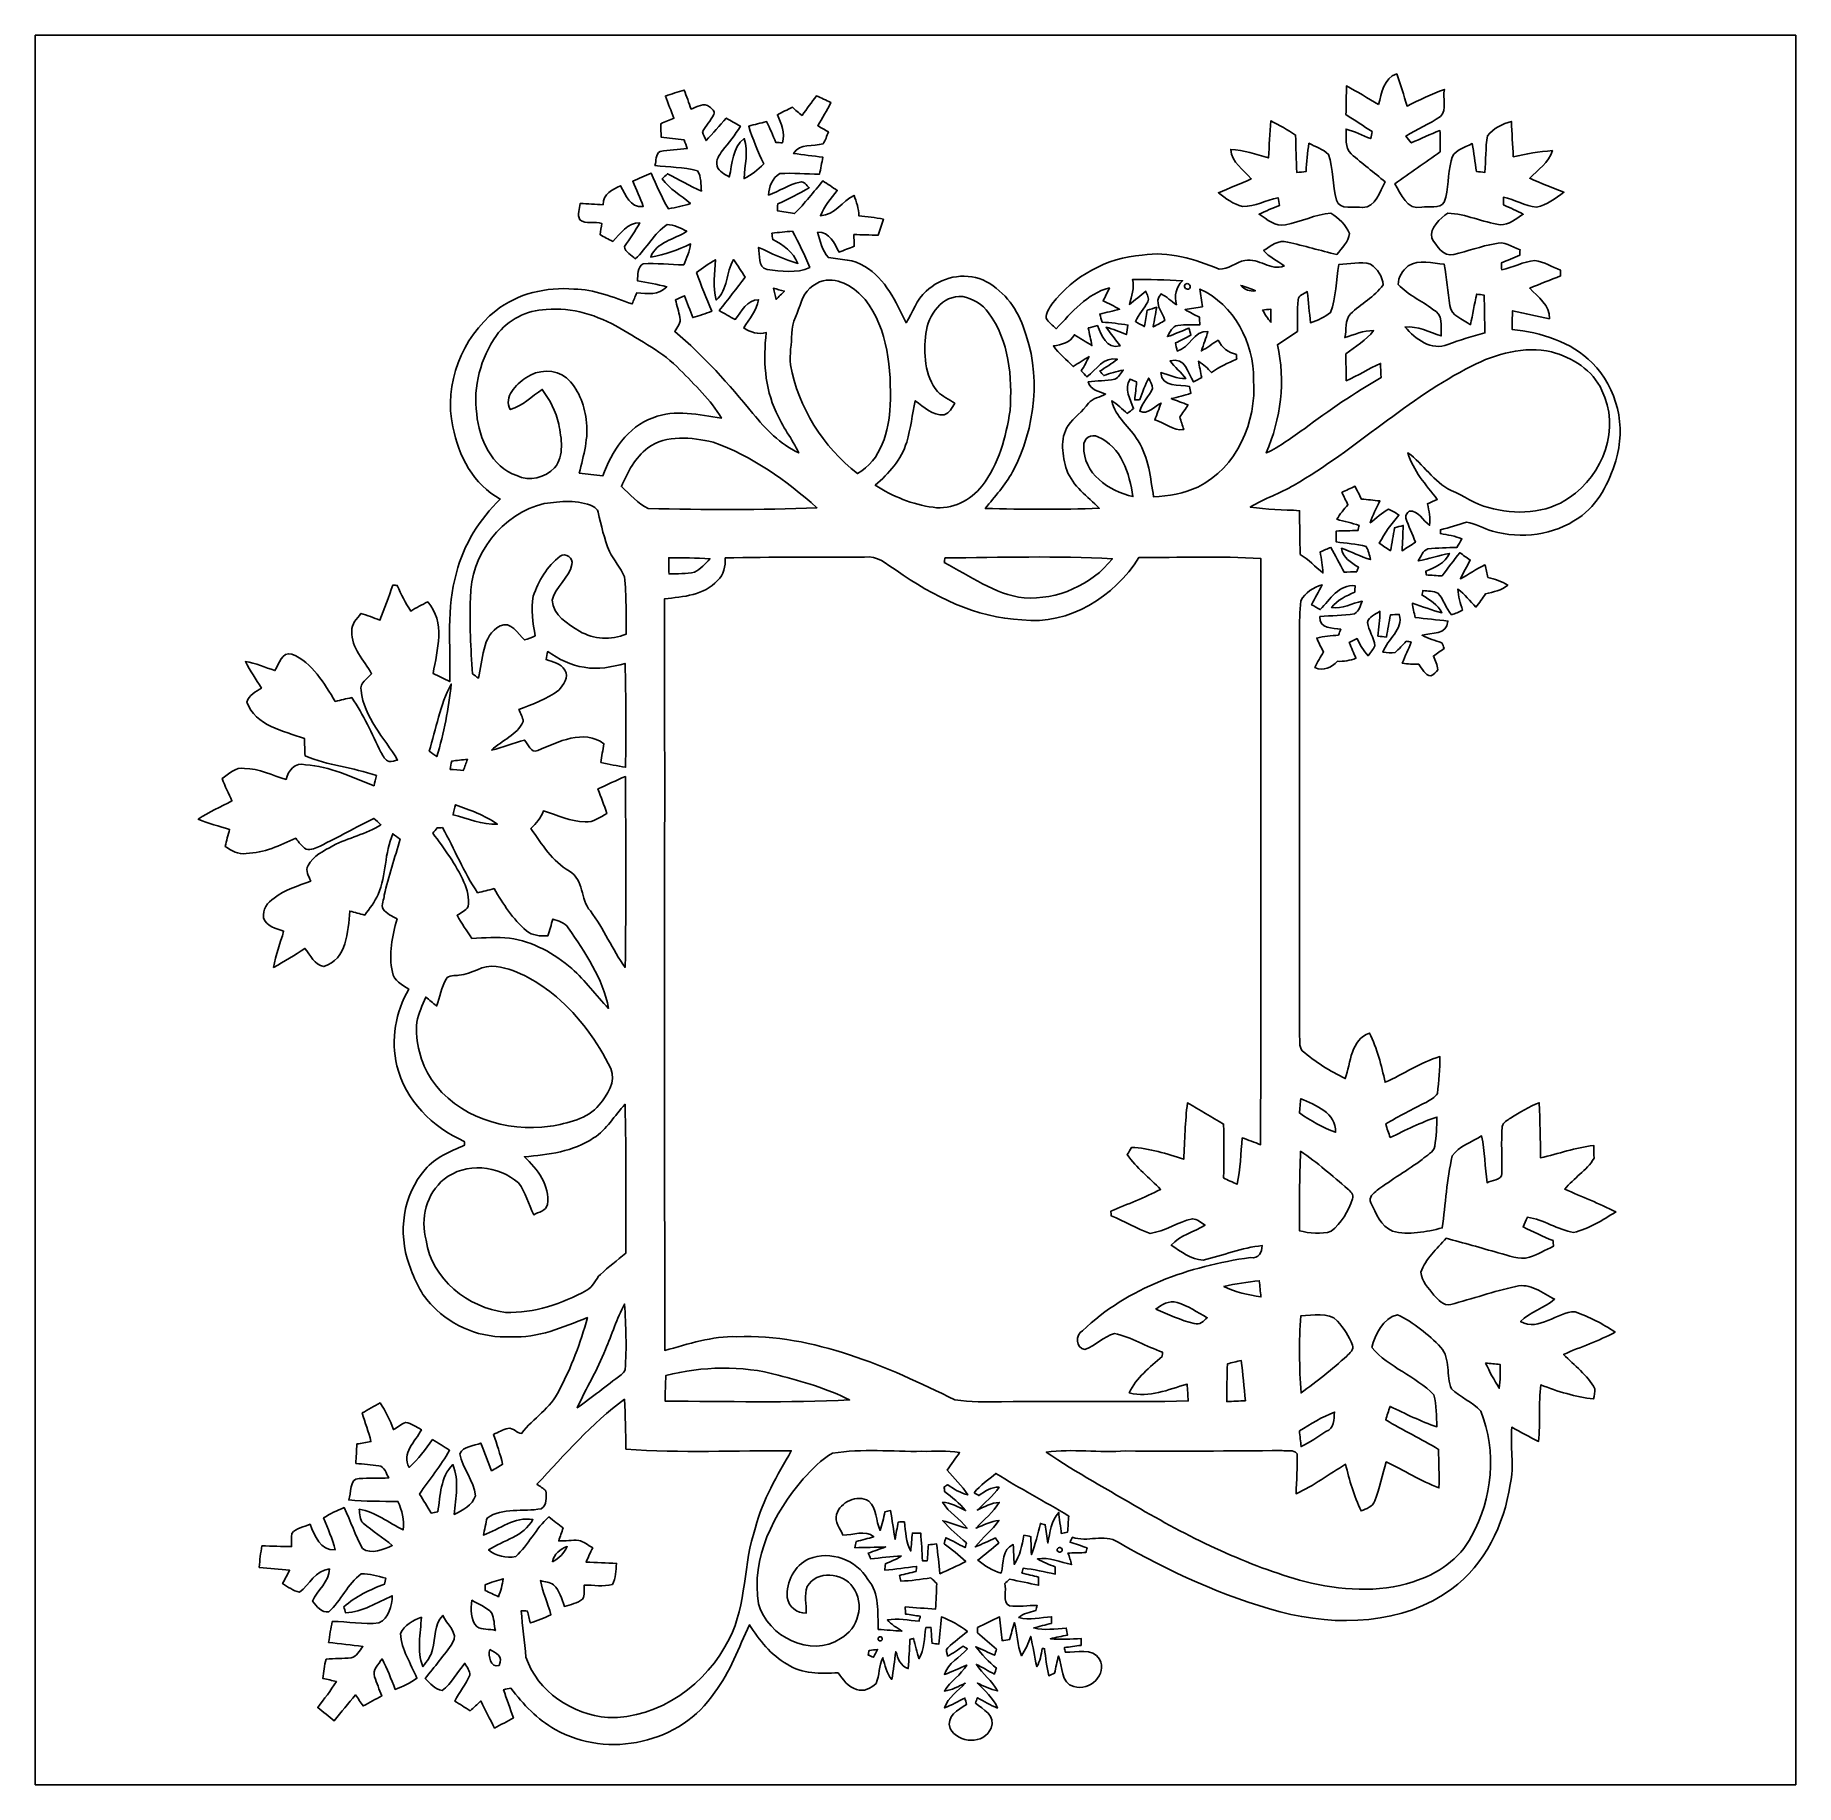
# Model space of a CAD drawing. Header units: centimetres. Extents: x -16.8 to 16.8, y -16.7 to 16.7.
import ezdxf

# ---------------------------------------------------------------- set-up
doc = ezdxf.new("R2010")
doc.units = ezdxf.units.CM
doc.header["$MEASUREMENT"] = 0
doc.layers.add('Layer 1', color=7, linetype='Continuous')

msp = doc.modelspace()

# ---------------------------------------------------------------- linework, layer by layer
at = {"layer": 'Layer 1', "color": 7}
for points, knots in [([(-16.77458, 16.66875), (-16.77458, 16.66875), (16.77458, 16.66875), (16.77458, 16.66875), (16.77458, 16.66875), (16.77458, 16.66875), (16.77458, -16.66875), (16.77458, -16.66875), (16.77458, -16.66875), (16.77458, -16.66875), (-16.77458, -16.66875), (-16.77458, -16.66875), (-16.77458, -16.66875), (-16.77458, -16.66875), (-16.77458, 16.66875), (-16.77458, 16.66875), (-16.77458, 16.66875), (-16.77458, 16.66875), (-16.77458, 16.66875), (-16.77458, 16.66875)], [0, 0, 0, 0, 0.16666667, 0.16666667, 0.16666667, 0.16666667, 0.33333333, 0.33333333, 0.33333333, 0.33333333, 0.5, 0.5, 0.5, 0.5, 0.66666667, 0.66666667, 0.66666667, 0.66666667, 1, 1, 1, 1]), ([(8.8198, 15.35077), (8.6173, 15.4686), (8.41834, 15.59242), (8.21196, 15.70355), (8.21196, 15.70355), (8.20984, 15.56667), (8.20561, 15.29362), (8.20349, 15.15674), (8.20349, 15.15674), (8.36965, 15.04879), (8.53581, 14.94014), (8.70267, 14.83184), (8.70267, 14.83184), (8.6928, 14.78739), (8.68327, 14.74294), (8.67375, 14.69813), (8.67375, 14.69813), (8.51852, 14.76234), (8.36683, 14.83572), (8.20455, 14.87981), (8.20455, 14.87981), (8.22007, 14.72247), (8.16963, 14.52457), (8.30262, 14.4078), (8.30262, 14.4078), (8.51182, 14.22188), (8.73689, 14.05431), (8.95103, 13.87369), (8.95103, 13.87369), (8.84555, 13.69095), (8.77076, 13.38862), (8.52064, 13.38404), (8.52064, 13.38404), (8.37247, 13.41755), (8.07614, 13.31948), (8.02534, 13.52797), (8.02534, 13.52797), (7.9435, 13.8116), (7.96361, 14.11781), (7.87012, 14.39792), (7.87012, 14.39792), (7.76323, 14.49458), (7.62317, 14.54538), (7.49617, 14.61064), (7.49617, 14.61064), (7.47113, 14.43143), (7.45772, 14.25116), (7.44149, 14.07125), (7.44149, 14.07125), (7.38329, 14.0649), (7.32543, 14.0589), (7.26793, 14.05255), (7.26793, 14.05255), (7.24923, 14.28997), (7.25029, 14.52809), (7.24429, 14.76587), (7.24429, 14.76587), (7.08731, 14.86006), (6.93561, 14.96201), (6.76804, 15.03574), (6.76804, 15.03574), (6.75428, 14.80114), (6.74229, 14.56655), (6.7243, 14.33195), (6.7243, 14.33195), (6.4897, 14.40215), (6.2551, 14.47659), (6.00886, 14.49317), (6.00886, 14.49317), (6.02403, 14.24376), (6.25122, 14.10829), (6.39692, 13.93296), (6.39692, 13.93296), (6.19266, 13.83559), (5.98135, 13.75375), (5.7725, 13.66802), (5.7725, 13.66802), (5.91009, 13.5576), (6.06002, 13.44789), (6.23323, 13.40344), (6.23323, 13.40344), (6.46994, 13.40485), (6.68161, 13.52444), (6.90986, 13.57136), (6.90986, 13.57136), (6.91868, 13.52338), (6.9275, 13.47505), (6.93632, 13.42707), (6.93632, 13.42707), (6.80544, 13.37381), (6.67526, 13.31842), (6.54826, 13.25668), (6.54826, 13.25668), (6.69996, 13.16355), (6.85835, 13.01009), (7.04956, 13.05595), (7.04956, 13.05595), (7.34272, 13.10711), (7.61577, 13.25986), (7.91457, 13.27503), (7.91457, 13.27503), (8.05886, 13.18154), (8.20632, 13.05595), (8.26841, 12.89121), (8.26841, 12.89121), (8.25782, 12.72787), (8.11671, 12.61569), (8.02922, 12.4908), (8.02922, 12.4908), (7.7149, 12.56277), (7.40622, 12.65767), (7.09154, 12.7254), (7.09154, 12.7254), (6.91621, 12.78043), (6.77192, 12.6492), (6.63434, 12.56594), (6.63434, 12.56594), (6.74123, 12.43894), (6.89681, 12.36945), (7.02769, 12.27173), (7.02769, 12.27173), (6.76981, 12.16625), (6.54226, 12.43542), (6.27874, 12.37439), (6.27874, 12.37439), (6.10482, 12.35146), (5.963, 12.198), (5.78414, 12.21317), (5.78414, 12.21317), (5.32306, 12.40437), (4.82459, 12.55571), (4.31976, 12.48057), (4.31976, 12.48057), (3.64631, 12.43189), (3.01061, 12.07841), (2.60068, 11.54501), (2.60068, 11.54501), (2.54459, 11.46598), (2.48814, 11.37708), (2.4892, 11.27654), (2.4892, 11.27654), (2.53718, 11.19576), (2.61444, 11.13861), (2.68358, 11.07687), (2.68358, 11.07687), (2.97674, 11.38273), (3.26425, 11.74856), (3.69605, 11.85298), (3.69605, 11.85298), (3.6576, 11.76972), (3.61562, 11.68823), (3.5754, 11.60604), (3.5754, 11.60604), (3.67982, 11.55488), (3.78742, 11.50655), (3.88796, 11.44658), (3.88796, 11.44658), (3.76237, 11.41554), (3.63608, 11.38696), (3.5112, 11.35415), (3.5112, 11.35415), (3.52601, 11.30371), (3.54083, 11.25361), (3.556, 11.20316), (3.556, 11.20316), (3.72004, 11.1887), (3.88408, 11.17247), (4.04742, 11.14637), (4.04742, 11.14637), (4.03719, 11.08639), (4.02802, 11.02607), (4.01814, 10.96574), (4.01814, 10.96574), (3.89043, 11.01654), (3.76414, 11.06981), (3.63185, 11.10509), (3.63185, 11.10509), (3.71581, 10.98268), (3.81176, 10.86838), (3.89855, 10.74738), (3.89855, 10.74738), (3.62761, 10.68987), (3.54965, 10.94987), (3.4671, 11.13437), (3.4671, 11.13437), (3.40889, 11.12026), (3.35068, 11.10615), (3.29283, 11.09169), (3.29283, 11.09169), (3.31399, 10.97915), (3.33904, 10.86732), (3.36197, 10.75478), (3.36197, 10.75478), (3.24697, 10.81864), (3.14219, 10.89836), (3.02683, 10.96151), (3.02683, 10.96151), (2.95169, 10.80311), (2.78306, 10.7763), (2.6289, 10.74843), (2.6289, 10.74843), (2.73579, 10.59956), (2.88043, 10.48526), (3.00743, 10.35438), (3.00743, 10.35438), (3.10586, 10.4207), (3.20428, 10.48703), (3.30694, 10.54664), (3.30694, 10.54664), (3.26355, 10.4521), (3.2131, 10.36073), (3.15877, 10.27218), (3.15877, 10.27218), (3.1944, 10.23444), (3.23003, 10.19669), (3.26672, 10.15929), (3.26672, 10.15929), (3.44911, 10.29582), (3.58422, 10.55123), (3.84704, 10.49337), (3.84704, 10.49337), (3.74015, 10.41082), (3.6255, 10.33956), (3.51155, 10.2676), (3.51155, 10.2676), (3.5366, 10.23973), (3.56164, 10.21186), (3.58704, 10.18364), (3.58704, 10.18364), (3.70911, 10.22667), (3.83293, 10.26548), (3.96064, 10.28841), (3.96064, 10.28841), (3.91054, 10.22844), (3.87667, 10.14166), (3.80012, 10.11167), (3.80012, 10.11167), (3.63149, 10.08768), (3.46075, 10.08239), (3.29177, 10.06546), (3.29177, 10.06546), (3.33128, 9.90106), (3.49638, 9.88766), (3.62303, 9.83121), (3.62303, 9.83121), (3.51543, 9.77124), (3.37891, 9.75148), (3.29671, 9.65553), (3.29671, 9.65553), (3.1817, 9.49995), (3.02436, 9.38389), (2.90654, 9.23149), (2.90654, 9.23149), (2.74391, 8.97855), (2.80141, 8.65364), (2.88078, 8.38235), (2.88078, 8.38235), (3.00143, 8.07544), (3.27342, 7.87753), (3.50202, 7.65563), (3.50202, 7.65563), (2.77812, 7.62706), (2.05352, 7.62952), (1.32997, 7.65281), (1.32997, 7.65281), (1.50918, 7.87964), (1.71027, 8.09131), (1.84891, 8.34813), (1.84891, 8.34813), (2.29129, 9.19057), (2.40559, 10.22421), (2.04929, 11.1192), (2.04929, 11.1192), (1.92264, 11.49914), (1.64818, 11.83428), (1.28341, 12.00679), (1.28341, 12.00679), (0.92322, 12.15425), (0.48154, 12.06112), (0.2032, 11.79054), (0.2032, 11.79054), (0.01693, 11.63108), (-0.04904, 11.38873), (-0.17921, 11.18976), (-0.17921, 11.18976), (-0.37148, 11.58946), (-0.56938, 12.02478), (-0.96661, 12.26326), (-0.96661, 12.26326), (-1.16911, 12.40261), (-1.42769, 12.39132), (-1.65911, 12.43012), (-1.65911, 12.43012), (-1.77729, 12.56312), (-1.81786, 12.74727), (-1.86584, 12.91449), (-1.86584, 12.91449), (-1.62631, 12.92225), (-1.54623, 12.70494), (-1.45662, 12.53525), (-1.45662, 12.53525), (-1.36031, 12.57124), (-1.26436, 12.60828), (-1.16875, 12.64638), (-1.16875, 12.64638), (-1.16946, 12.72046), (-1.17193, 12.7949), (-1.17404, 12.86898), (-1.17404, 12.86898), (-1.02023, 12.87004), (-0.86748, 12.86016), (-0.71367, 12.85699), (-0.71367, 12.85699), (-0.67839, 12.95894), (-0.64523, 13.06124), (-0.61066, 13.16355), (-0.61066, 13.16355), (-0.76553, 13.19459), (-0.92428, 13.20835), (-1.08021, 13.22881), (-1.08021, 13.22881), (-1.07915, 13.36357), (-1.12642, 13.49163), (-1.16911, 13.61757), (-1.16911, 13.61757), (-1.39982, 13.50998), (-1.53353, 13.24292), (-1.81046, 13.22987), (-1.81046, 13.22987), (-1.73919, 13.4112), (-1.60902, 13.5576), (-1.4919, 13.71), (-1.4919, 13.71), (-1.58221, 13.7728), (-1.67428, 13.83347), (-1.76636, 13.8938), (-1.76636, 13.8938), (-1.93816, 13.68002), (-2.11102, 13.46694), (-2.30293, 13.27044), (-2.30293, 13.27044), (-2.41194, 13.28737), (-2.51919, 13.3036), (-2.62749, 13.32054), (-2.62749, 13.32054), (-2.62714, 13.36499), (-2.62678, 13.40908), (-2.62608, 13.45318), (-2.62608, 13.45318), (-2.42147, 13.54949), (-2.21862, 13.64897), (-2.02318, 13.76257), (-2.02318, 13.76257), (-2.07539, 13.80525), (-2.11914, 13.89521), (-2.19922, 13.87157), (-2.19922, 13.87157), (-2.41053, 13.81936), (-2.59891, 13.70154), (-2.8007, 13.62251), (-2.8007, 13.62251), (-2.79047, 13.78303), (-2.73262, 13.94989), (-2.58304, 14.03315), (-2.58304, 14.03315), (-2.33257, 14.04726), (-2.08209, 14.02397), (-1.83127, 14.02009), (-1.83127, 14.02009), (-1.80481, 14.12663), (-1.78788, 14.23529), (-1.76565, 14.34289), (-1.76565, 14.34289), (-1.95121, 14.3697), (-2.13819, 14.38981), (-2.32339, 14.4145), (-2.32339, 14.4145), (-2.20274, 14.61629), (-1.95263, 14.54326), (-1.76001, 14.59936), (-1.76001, 14.59936), (-1.71556, 14.66885), (-1.69086, 14.74893), (-1.65982, 14.82513), (-1.65982, 14.82513), (-1.72755, 14.86464), (-1.79564, 14.90345), (-1.86373, 14.94226), (-1.86373, 14.94226), (-1.77835, 15.08901), (-1.68416, 15.23118), (-1.61466, 15.38676), (-1.61466, 15.38676), (-1.70498, 15.4305), (-1.79493, 15.47389), (-1.8856, 15.51622), (-1.8856, 15.51622), (-1.98049, 15.39381), (-2.07045, 15.26716), (-2.16041, 15.14157), (-2.16041, 15.14157), (-2.22391, 15.19132), (-2.28529, 15.24353), (-2.34703, 15.29503), (-2.34703, 15.29503), (-2.44228, 15.24776), (-2.53824, 15.2019), (-2.63278, 15.15357), (-2.63278, 15.15357), (-2.56046, 14.98565), (-2.47509, 14.80573), (-2.53753, 14.62017), (-2.53753, 14.62017), (-2.56893, 14.62123), (-2.63102, 14.62405), (-2.66206, 14.62511), (-2.66206, 14.62511), (-2.71745, 14.75916), (-2.77424, 14.89251), (-2.8381, 15.02269), (-2.8381, 15.02269), (-2.9531, 14.99588), (-3.06529, 14.96624), (-3.17853, 14.93485), (-3.17853, 14.93485), (-3.10409, 14.68755), (-2.99826, 14.45119), (-2.89243, 14.21553), (-2.89243, 14.21553), (-3.00602, 14.10899), (-3.12279, 14.00316), (-3.26602, 13.9379), (-3.26602, 13.9379), (-3.25438, 14.18978), (-3.18029, 14.45119), (-3.2639, 14.69813), (-3.2639, 14.69813), (-3.49074, 14.52668), (-3.48791, 14.22047), (-3.54789, 13.96929), (-3.54789, 13.96929), (-3.63961, 14.01762), (-3.75038, 14.06737), (-3.78037, 14.17637), (-3.78037, 14.17637), (-3.81035, 14.29314), (-3.74015, 14.38628), (-3.67594, 14.46989), (-3.67594, 14.46989), (-3.55741, 14.61982), (-3.43817, 14.7701), (-3.33693, 14.93273), (-3.33693, 14.93273), (-3.42688, 14.98565), (-3.51684, 15.03821), (-3.60751, 15.08972), (-3.60751, 15.08972), (-3.73415, 14.94543), (-3.85939, 14.79938), (-3.99203, 14.66039), (-3.99203, 14.66039), (-4.01602, 14.71542), (-4.0453, 14.76869), (-4.05624, 14.82796), (-4.05624, 14.82796), (-3.99591, 14.94472), (-3.89784, 15.03962), (-3.84457, 15.16062), (-3.84457, 15.16062), (-3.80506, 15.22448), (-3.88514, 15.2654), (-3.92465, 15.30279), (-3.92465, 15.30279), (-4.0326, 15.40087), (-4.16525, 15.29609), (-4.27567, 15.25976), (-4.27567, 15.25976), (-4.31941, 15.38111), (-4.36351, 15.50176), (-4.40655, 15.62312), (-4.40655, 15.62312), (-4.5272, 15.5889), (-4.64644, 15.54868), (-4.76532, 15.50917), (-4.76532, 15.50917), (-4.71346, 15.36771), (-4.65843, 15.2273), (-4.60199, 15.0876), (-4.60199, 15.0876), (-4.68595, 15.05267), (-4.76956, 15.01881), (-4.85246, 14.98318), (-4.85246, 14.98318), (-4.8514, 14.91897), (-4.84964, 14.79056), (-4.84893, 14.72636), (-4.84893, 14.72636), (-4.70288, 14.70801), (-4.55718, 14.69108), (-4.41043, 14.67309), (-4.41043, 14.67309), (-4.38961, 14.61805), (-4.3688, 14.56302), (-4.34799, 14.50763), (-4.34799, 14.50763), (-4.5212, 14.48894), (-4.69583, 14.47906), (-4.86833, 14.45577), (-4.86833, 14.45577), (-4.95406, 14.4018), (-4.93818, 14.27551), (-4.96605, 14.18802), (-4.96605, 14.18802), (-4.69865, 14.14886), (-4.41643, 14.16262), (-4.15643, 14.08148), (-4.15643, 14.08148), (-4.07564, 13.97141), (-4.09434, 13.82536), (-4.08058, 13.69801), (-4.08058, 13.69801), (-4.30213, 13.79749), (-4.51238, 13.91991), (-4.72863, 14.02962), (-4.72863, 14.02962), (-4.76179, 13.99681), (-4.7946, 13.964), (-4.82776, 13.93119), (-4.82776, 13.93119), (-4.68454, 13.73611), (-4.47111, 13.61652), (-4.28943, 13.46271), (-4.28943, 13.46271), (-4.42454, 13.41402), (-4.566, 13.38439), (-4.70782, 13.36357), (-4.70782, 13.36357), (-4.83623, 13.57983), (-4.93677, 13.81054), (-5.03802, 14.0402), (-5.03802, 14.0402), (-5.15549, 13.99152), (-5.27191, 13.93931), (-5.38692, 13.88533), (-5.38692, 13.88533), (-5.31954, 13.72623), (-5.24545, 13.5696), (-5.18936, 13.40556), (-5.18936, 13.40556), (-5.44971, 13.37874), (-5.52168, 13.62534), (-5.61975, 13.80031), (-5.61975, 13.80031), (-5.77568, 13.72447), (-5.95383, 13.64827), (-5.95313, 13.43872), (-5.95313, 13.43872), (-6.09882, 13.44648), (-6.24452, 13.45636), (-6.38951, 13.46412), (-6.38951, 13.46412), (-6.40186, 13.36287), (-6.45125, 13.24998), (-6.39445, 13.15402), (-6.39445, 13.15402), (-6.28897, 13.05207), (-6.10411, 13.13356), (-5.97782, 13.08312), (-5.97782, 13.08312), (-5.98946, 13.0115), (-6.0011, 12.94024), (-6.01204, 12.86827), (-6.01204, 12.86827), (-5.93161, 12.82524), (-5.85153, 12.78114), (-5.77039, 12.73881), (-5.77039, 12.73881), (-5.62504, 12.88979), (-5.48499, 13.09229), (-5.25427, 13.09405), (-5.25427, 13.09405), (-5.33259, 12.93142), (-5.45394, 12.7956), (-5.54284, 12.64003), (-5.54284, 12.64003), (-5.53967, 12.53102), (-5.40561, 12.48269), (-5.33964, 12.40861), (-5.33964, 12.40861), (-5.11881, 12.60828), (-4.98546, 12.89297), (-4.73498, 13.05948), (-4.73498, 13.05948), (-4.60128, 13.06442), (-4.47499, 12.99104), (-4.35751, 12.93213), (-4.35751, 12.93213), (-4.58329, 12.77514), (-4.94242, 12.73281), (-5.04472, 12.44212), (-5.04472, 12.44212), (-4.77802, 12.47987), (-4.52931, 12.57935), (-4.28731, 12.69189), (-4.28731, 12.69189), (-4.30248, 12.55042), (-4.36033, 12.41989), (-4.41607, 12.29042), (-4.41607, 12.29042), (-4.67466, 12.2936), (-4.93466, 12.33382), (-5.19183, 12.31053), (-5.19183, 12.31053), (-5.30684, 12.25232), (-5.28496, 12.09746), (-5.29872, 11.9888), (-5.29872, 11.9888), (-5.1114, 11.95811), (-4.92513, 11.92248), (-4.74098, 11.87626), (-4.74098, 11.87626), (-4.8895, 11.70834), (-5.11246, 11.74221), (-5.31283, 11.75773), (-5.31283, 11.75773), (-5.34247, 11.68859), (-5.37139, 11.61909), (-5.39926, 11.54889), (-5.39926, 11.54889), (-5.76086, 11.67271), (-6.12105, 11.82758), (-6.50981, 11.83217), (-6.50981, 11.83217), (-7.03263, 11.87485), (-7.5819, 11.74856), (-7.99747, 11.41942), (-7.99747, 11.41942), (-8.64411, 10.90683), (-8.99583, 10.01889), (-8.81662, 9.20574), (-8.81662, 9.20574), (-8.70761, 8.65646), (-8.42433, 8.10189), (-7.9121, 7.8299), (-7.9121, 7.8299), (-8.30298, 7.44361), (-8.61448, 6.96489), (-8.74536, 6.42655), (-8.74536, 6.42655), (-8.95068, 5.75451), (-8.85014, 5.04331), (-8.87518, 4.35257), (-8.87518, 4.35257), (-8.9789, 4.40796), (-9.08438, 4.46017), (-9.19198, 4.50779), (-9.19198, 4.50779), (-9.11119, 4.95547), (-8.95703, 5.4864), (-9.29287, 5.86952), (-9.29287, 5.86952), (-9.40506, 5.81872), (-9.5123, 5.75769), (-9.61919, 5.69666), (-9.61919, 5.69666), (-9.71973, 5.85047), (-9.80546, 6.01416), (-9.87425, 6.18455), (-9.87425, 6.18455), (-9.89577, 6.18561), (-9.93881, 6.18808), (-9.96033, 6.18949), (-9.96033, 6.18949), (-10.039, 5.96547), (-10.11802, 5.74181), (-10.20657, 5.52132), (-10.20657, 5.52132), (-10.32581, 5.56895), (-10.44681, 5.6134), (-10.56922, 5.65079), (-10.56922, 5.65079), (-10.6426, 5.54849), (-10.75337, 5.44865), (-10.74349, 5.31142), (-10.74349, 5.31142), (-10.75549, 4.99251), (-10.50431, 4.76356), (-10.36567, 4.5018), (-10.36567, 4.5018), (-10.44258, 4.40443), (-10.59674, 4.32999), (-10.56393, 4.18289), (-10.56393, 4.18289), (-10.5089, 3.66642), (-10.12296, 3.28224), (-9.86861, 2.85538), (-9.86861, 2.85538), (-9.92223, 2.84515), (-9.97585, 2.83034), (-10.03053, 2.82893), (-10.03053, 2.82893), (-10.10991, 2.85433), (-10.14695, 2.93899), (-10.18646, 3.00531), (-10.18646, 3.00531), (-10.36003, 3.3588), (-10.51666, 3.72286), (-10.74244, 4.04777), (-10.74244, 4.04777), (-10.84792, 4.02555), (-10.95199, 3.99944), (-11.05641, 3.97298), (-11.05641, 3.97298), (-11.27372, 4.31659), (-11.48468, 4.7177), (-11.88332, 4.87433), (-11.88332, 4.87433), (-12.07206, 4.92972), (-12.13203, 4.68524), (-12.20611, 4.56283), (-12.20611, 4.56283), (-12.39238, 4.6228), (-12.57371, 4.70288), (-12.76844, 4.73357), (-12.76844, 4.73357), (-12.67707, 4.5593), (-12.56771, 4.39526), (-12.46364, 4.22839), (-12.46364, 4.22839), (-12.56877, 4.15608), (-12.70882, 4.09716), (-12.74233, 3.96099), (-12.74233, 3.96099), (-12.57582, 3.50943), (-12.0456, 3.40889), (-11.64308, 3.2699), (-11.64308, 3.2699), (-11.64061, 3.15983), (-11.63743, 3.05082), (-11.6332, 2.9404), (-11.6332, 2.9404), (-11.19823, 2.7499), (-10.71774, 2.71956), (-10.27254, 2.56187), (-10.27254, 2.56187), (-10.28735, 2.49661), (-10.30217, 2.43134), (-10.31769, 2.36608), (-10.31769, 2.36608), (-10.73997, 2.53189), (-11.16259, 2.7432), (-11.62332, 2.76719), (-11.62332, 2.76719), (-11.82335, 2.82081), (-11.95423, 2.65642), (-11.99444, 2.4892), (-11.99444, 2.4892), (-12.25868, 2.5587), (-12.50809, 2.70087), (-12.78714, 2.6984), (-12.78714, 2.6984), (-12.96423, 2.7305), (-13.08206, 2.58833), (-13.21364, 2.50437), (-13.21364, 2.50437), (-13.1572, 2.35973), (-13.08806, 2.22038), (-13.02561, 2.07786), (-13.02561, 2.07786), (-13.24187, 1.96674), (-13.46518, 1.86584), (-13.66696, 1.72896), (-13.66696, 1.72896), (-13.47399, 1.64747), (-13.27044, 1.59773), (-13.07042, 1.5367), (-13.07042, 1.5367), (-13.10005, 1.4284), (-13.12898, 1.32009), (-13.15508, 1.21073), (-13.15508, 1.21073), (-13.03408, 1.137), (-12.90884, 1.04563), (-12.75433, 1.0795), (-12.75433, 1.0795), (-12.41531, 1.07879), (-12.11298, 1.23649), (-11.81065, 1.36807), (-11.81065, 1.36807), (-11.74856, 1.29505), (-11.69776, 1.20685), (-11.61133, 1.15958), (-11.61133, 1.15958), (-11.5189, 1.13489), (-11.42683, 1.18498), (-11.34286, 1.21885), (-11.34286, 1.21885), (-10.99961, 1.38783), (-10.66659, 1.57656), (-10.32298, 1.74519), (-10.32298, 1.74519), (-10.27748, 1.70568), (-10.23197, 1.66617), (-10.18646, 1.6256), (-10.18646, 1.6256), (-10.46621, 1.43686), (-10.80805, 1.38395), (-11.10192, 1.22308), (-11.10192, 1.22308), (-11.2776, 1.12818), (-11.47516, 1.03223), (-11.57464, 0.84949), (-11.57464, 0.84949), (-11.63355, 0.74895), (-11.56018, 0.64523), (-11.52454, 0.55139), (-11.52454, 0.55139), (-11.76126, 0.45544), (-12.02055, 0.39299), (-12.22093, 0.22543), (-12.22093, 0.22543), (-12.35004, 0.15346), (-12.44459, 0.00141), (-12.42307, -0.14746), (-12.42307, -0.14746), (-12.37262, -0.31327), (-12.18353, -0.35243), (-12.04101, -0.40287), (-12.04101, -0.40287), (-12.10169, -0.63394), (-12.19729, -0.85513), (-12.23116, -1.09326), (-12.23116, -1.09326), (-12.02443, -0.98672), (-11.83076, -0.8576), (-11.63567, -0.73166), (-11.63567, -0.73166), (-11.53054, -0.85513), (-11.45611, -1.04916), (-11.27619, -1.07738), (-11.27619, -1.07738), (-10.83169, -0.93945), (-10.81581, -0.41169), (-10.77948, -0.02152), (-10.77948, -0.02152), (-10.68458, -0.04868), (-10.59109, -0.07091), (-10.49479, -0.09701), (-10.49479, -0.09701), (-10.40377, 0.02999), (-10.30288, 0.1524), (-10.23973, 0.29633), (-10.23973, 0.29633), (-10.08309, 0.66463), (-10.12049, 1.08656), (-9.96033, 1.45239), (-9.96033, 1.45239), (-9.91376, 1.41923), (-9.86755, 1.38501), (-9.82133, 1.35114), (-9.82133, 1.35114), (-9.92293, 0.99554), (-10.03618, 0.64347), (-10.12437, 0.28399), (-10.12437, 0.28399), (-10.12014, 0.20567), (-10.19704, 0.09807), (-10.14271, 0.01799), (-10.14271, 0.01799), (-10.08204, -0.07479), (-9.97162, -0.1143), (-9.87954, -0.16863), (-9.87954, -0.16863), (-9.96985, -0.49565), (-10.04464, -0.84561), (-9.96633, -1.18251), (-9.96633, -1.18251), (-9.94304, -1.3522), (-9.78112, -1.42205), (-9.65764, -1.50671), (-9.65764, -1.50671), (-9.90459, -1.94627), (-10.00337, -2.47262), (-9.88131, -2.96686), (-9.88131, -2.96686), (-9.72785, -3.62656), (-9.20574, -4.14161), (-8.5979, -4.40866), (-8.5979, -4.40866), (-8.59719, -4.42736), (-8.59543, -4.46476), (-8.59437, -4.48345), (-8.59437, -4.48345), (-8.86319, -4.59846), (-9.15176, -4.71346), (-9.34297, -4.94524), (-9.34297, -4.94524), (-9.77477, -5.43137), (-9.86261, -6.1528), (-9.65059, -6.75569), (-9.65059, -6.75569), (-9.54476, -7.03827), (-9.4294, -7.3339), (-9.2008, -7.54274), (-9.2008, -7.54274), (-8.82227, -7.94844), (-8.26241, -8.16681), (-7.70819, -8.13012), (-7.70819, -8.13012), (-7.19314, -8.16434), (-6.72077, -7.94702), (-6.25263, -7.76711), (-6.25263, -7.76711), (-6.38175, -8.24689), (-6.55814, -8.71573), (-6.79309, -9.15388), (-6.79309, -9.15388), (-6.94655, -9.49466), (-7.28733, -9.6834), (-7.50746, -9.97373), (-7.50746, -9.97373), (-7.59107, -9.98291), (-7.66727, -9.85344), (-7.7657, -9.87778), (-7.7657, -9.87778), (-7.86377, -9.9), (-7.95267, -9.94974), (-8.04157, -9.99525), (-8.04157, -9.99525), (-7.97807, -10.18258), (-7.90893, -10.36814), (-7.868, -10.56252), (-7.868, -10.56252), (-7.93821, -10.60415), (-8.00806, -10.64648), (-8.07932, -10.68634), (-8.07932, -10.68634), (-8.14529, -10.5089), (-8.21408, -10.33216), (-8.28393, -10.15682), (-8.28393, -10.15682), (-8.41516, -10.21715), (-8.62295, -10.21292), (-8.68116, -10.36285), (-8.68116, -10.36285), (-8.63, -10.6426), (-8.41163, -10.87296), (-8.38764, -11.16083), (-8.38764, -11.16083), (-8.44197, -11.34286), (-8.63036, -11.43882), (-8.78981, -11.51819), (-8.78981, -11.51819), (-8.76406, -11.20175), (-8.69033, -10.87367), (-8.81592, -10.56816), (-8.81592, -10.56816), (-9.05828, -10.80523), (-9.04946, -11.1566), (-9.10308, -11.46598), (-9.10308, -11.46598), (-9.14506, -11.47445), (-9.18704, -11.48292), (-9.22867, -11.49174), (-9.22867, -11.49174), (-9.30381, -11.37073), (-9.37683, -11.25008), (-9.44915, -11.12838), (-9.44915, -11.12838), (-9.26606, -10.8458), (-9.04381, -10.58933), (-8.87836, -10.29582), (-8.87836, -10.29582), (-8.98701, -10.22597), (-9.09426, -10.15753), (-9.20362, -10.09086), (-9.20362, -10.09086), (-9.33873, -10.27677), (-9.47385, -10.46656), (-9.64636, -10.62037), (-9.64636, -10.62037), (-9.81075, -10.35156), (-9.52606, -10.13107), (-9.41423, -9.90247), (-9.41423, -9.90247), (-9.51195, -9.85132), (-9.60543, -9.78253), (-9.71621, -9.76454), (-9.71621, -9.76454), (-9.80193, -9.79417), (-9.87178, -9.85449), (-9.94833, -9.90106), (-9.94833, -9.90106), (-10.01466, -9.72291), (-10.09156, -9.54722), (-10.20269, -9.392), (-10.20269, -9.392), (-10.31699, -9.45515), (-10.43058, -9.51865), (-10.54382, -9.58391), (-10.54382, -9.58391), (-10.49161, -9.76701), (-10.42035, -9.9441), (-10.37625, -10.13001), (-10.37625, -10.13001), (-10.46515, -10.14412), (-10.55405, -10.15929), (-10.64295, -10.17517), (-10.64295, -10.17517), (-10.65213, -10.29935), (-10.65918, -10.42106), (-10.66377, -10.54594), (-10.66377, -10.54594), (-10.51807, -10.5597), (-10.37237, -10.56993), (-10.22703, -10.59039), (-10.22703, -10.59039), (-10.11167, -10.60309), (-10.08874, -10.73997), (-10.03794, -10.82252), (-10.03794, -10.82252), (-10.22597, -10.83522), (-10.41471, -10.82322), (-10.60274, -10.83345), (-10.60274, -10.83345), (-10.80135, -10.83169), (-10.74314, -11.12591), (-10.79994, -11.24091), (-10.79994, -11.24091), (-10.48844, -11.27231), (-10.17446, -11.26666), (-9.86155, -11.26843), (-9.86155, -11.26843), (-9.78676, -11.44023), (-9.73949, -11.62156), (-9.76348, -11.81135), (-9.76348, -11.81135), (-10.04217, -11.67906), (-10.28594, -11.46563), (-10.59991, -11.41977), (-10.59991, -11.41977), (-10.58686, -11.50937), (-10.59886, -11.61874), (-10.52301, -11.68506), (-10.52301, -11.68506), (-10.34838, -11.83781), (-10.14836, -11.95917), (-9.97021, -12.10804), (-9.97021, -12.10804), (-10.13813, -12.1853), (-10.3692, -12.29078), (-10.53677, -12.16448), (-10.53677, -12.16448), (-10.67964, -11.9186), (-10.76149, -11.64237), (-10.88813, -11.38802), (-10.88813, -11.38802), (-11.02501, -11.43952), (-11.15519, -11.50655), (-11.27901, -11.58416), (-11.27901, -11.58416), (-11.19787, -11.78348), (-11.11285, -11.9821), (-11.05641, -12.19024), (-11.05641, -12.19024), (-11.35345, -12.21493), (-11.44376, -11.9193), (-11.53689, -11.70587), (-11.53689, -11.70587), (-11.64908, -11.75914), (-11.80959, -11.76972), (-11.88438, -11.88332), (-11.88438, -11.88332), (-11.89884, -11.96411), (-11.89073, -12.04701), (-11.89002, -12.12885), (-11.89002, -12.12885), (-12.07805, -12.12921), (-12.26608, -12.11827), (-12.45411, -12.1158), (-12.45411, -12.1158), (-12.48022, -12.25127), (-12.49504, -12.38673), (-12.50491, -12.52537), (-12.50491, -12.52537), (-12.31194, -12.54337), (-12.11862, -12.55924), (-11.92601, -12.58147), (-11.92601, -12.58147), (-11.96869, -12.66649), (-12.01561, -12.74939), (-12.06147, -12.83335), (-12.06147, -12.83335), (-11.95811, -12.89614), (-11.85863, -12.97658), (-11.73656, -12.99986), (-11.73656, -12.99986), (-11.54536, -12.84852), (-11.4367, -12.58535), (-11.16789, -12.55536), (-11.16789, -12.55536), (-11.16789, -12.80795), (-11.40495, -12.95576), (-11.4875, -13.17237), (-11.4875, -13.17237), (-11.42294, -13.27185), (-11.30582, -13.39427), (-11.18129, -13.37275), (-11.18129, -13.37275), (-10.94352, -13.15967), (-10.81899, -12.84146), (-10.56076, -12.64708), (-10.56076, -12.64708), (-10.40306, -12.64814), (-10.24925, -12.69577), (-10.09579, -12.72963), (-10.09579, -12.72963), (-10.10144, -12.75821), (-10.11238, -12.81536), (-10.11767, -12.84393), (-10.11767, -12.84393), (-10.39566, -12.94941), (-10.66624, -13.07959), (-10.89201, -13.27644), (-10.89201, -13.27644), (-10.88425, -13.30537), (-10.86873, -13.36357), (-10.86097, -13.3925), (-10.86097, -13.3925), (-10.53465, -13.38086), (-10.25984, -13.19459), (-9.97162, -13.06583), (-9.97162, -13.06583), (-9.97232, -13.26233), (-10.03512, -13.49057), (-10.22456, -13.58441), (-10.22456, -13.58441), (-10.51842, -13.61969), (-10.81793, -13.55549), (-11.11285, -13.55796), (-11.11285, -13.55796), (-11.1439, -13.68954), (-11.16542, -13.82113), (-11.1827, -13.95589), (-11.1827, -13.95589), (-10.9661, -13.98623), (-10.74808, -14.00246), (-10.53148, -14.03421), (-10.53148, -14.03421), (-10.59251, -14.11499), (-10.64613, -14.22365), (-10.75373, -14.24799), (-10.75373, -14.24799), (-10.91106, -14.27127), (-11.07228, -14.25434), (-11.22998, -14.27727), (-11.22998, -14.27727), (-11.27513, -14.39404), (-11.27407, -14.52104), (-11.29065, -14.64416), (-11.29065, -14.64416), (-11.20528, -14.66215), (-11.12026, -14.6812), (-11.03559, -14.70201), (-11.03559, -14.70201), (-11.14354, -14.87346), (-11.26913, -15.03327), (-11.38943, -15.19661), (-11.38943, -15.19661), (-11.28571, -15.28022), (-11.18129, -15.36382), (-11.07581, -15.44743), (-11.07581, -15.44743), (-10.94281, -15.28198), (-10.80876, -15.11688), (-10.67153, -14.95531), (-10.67153, -14.95531), (-10.62214, -15.02481), (-10.57416, -15.09501), (-10.52618, -15.16592), (-10.52618, -15.16592), (-10.4073, -15.10312), (-10.28982, -15.03856), (-10.17199, -14.97401), (-10.17199, -14.97401), (-10.21715, -14.85194), (-10.26936, -14.73306), (-10.30676, -14.60923), (-10.30676, -14.60923), (-10.35438, -14.47835), (-10.2295, -14.37252), (-10.16529, -14.27092), (-10.16529, -14.27092), (-10.06722, -14.45754), (-9.99137, -14.65474), (-9.9127, -14.85018), (-9.9127, -14.85018), (-9.76771, -14.79691), (-9.62801, -14.72741), (-9.50101, -14.63851), (-9.50101, -14.63851), (-9.61425, -14.35982), (-9.79629, -14.09629), (-9.81287, -13.78761), (-9.81287, -13.78761), (-9.74725, -13.62428), (-9.57368, -13.53502), (-9.4167, -13.47611), (-9.4167, -13.47611), (-9.42728, -13.78797), (-9.51089, -14.11605), (-9.38636, -14.41485), (-9.38636, -14.41485), (-9.31086, -14.31572), (-9.22761, -14.21447), (-9.20468, -14.08853), (-9.20468, -14.08853), (-9.14788, -13.87228), (-9.17504, -13.61405), (-9.00677, -13.4426), (-9.00677, -13.4426), (-8.9535, -13.59747), (-8.68751, -13.78162), (-8.8205, -13.96612), (-8.8205, -13.96612), (-8.98137, -14.20213), (-9.16799, -14.41944), (-9.34332, -14.64486), (-9.34332, -14.64486), (-9.24913, -14.73623), (-9.1567, -14.85406), (-9.01806, -14.87382), (-9.01806, -14.87382), (-8.83744, -14.73729), (-8.73407, -14.52316), (-8.58908, -14.35417), (-8.58908, -14.35417), (-8.55204, -14.42614), (-8.48184, -14.4967), (-8.49277, -14.58277), (-8.49277, -14.58277), (-8.57038, -14.75528), (-8.68539, -14.90839), (-8.77993, -15.07243), (-8.77993, -15.07243), (-8.68327, -15.13311), (-8.58591, -15.19626), (-8.48924, -15.25905), (-8.48924, -15.25905), (-8.41975, -15.19731), (-8.35166, -15.13417), (-8.28322, -15.07172), (-8.28322, -15.07172), (-8.19785, -15.24423), (-8.11248, -15.41709), (-8.02181, -15.58749), (-8.02181, -15.58749), (-7.90081, -15.5254), (-7.78122, -15.46013), (-7.66128, -15.39557), (-7.66128, -15.39557), (-7.7216, -15.2146), (-7.79216, -15.03786), (-7.85036, -14.85688), (-7.85036, -14.85688), (-7.80415, -14.84736), (-7.75758, -14.83854), (-7.71066, -14.83042), (-7.71066, -14.83042), (-7.4736, -15.13452), (-7.20619, -15.42486), (-6.86435, -15.61324), (-6.86435, -15.61324), (-5.86916, -16.18827), (-4.45841, -15.87606), (-3.82693, -14.90592), (-3.82693, -14.90592), (-3.5246, -14.52069), (-3.37079, -14.05537), (-3.16548, -13.61863), (-3.16548, -13.61863), (-2.9785, -13.91285), (-2.75378, -14.19296), (-2.44793, -14.37076), (-2.44793, -14.37076), (-2.16394, -14.56337), (-1.80411, -14.55244), (-1.47602, -14.5348), (-1.47602, -14.5348), (-1.38218, -14.66109), (-1.28517, -14.80467), (-1.12571, -14.85194), (-1.12571, -14.85194), (-0.99378, -14.90239), (-0.84279, -14.83184), (-0.75212, -14.73729), (-0.75212, -14.73729), (-0.68333, -14.58242), (-0.69885, -14.40286), (-0.6223, -14.2494), (-0.6223, -14.2494), (-0.58103, -14.39227), (-0.55104, -14.54397), (-0.45403, -14.6625), (-0.45403, -14.6625), (-0.41628, -14.48823), (-0.40076, -14.30937), (-0.37536, -14.13404), (-0.37536, -14.13404), (-0.33161, -14.25998), (-0.28928, -14.41062), (-0.13899, -14.45366), (-0.13899, -14.45366), (-0.12383, -14.26916), (-0.11712, -14.08324), (-0.10548, -13.8998), (-0.10548, -13.8998), (-0.08819, -13.89521), (-0.05327, -13.88569), (-0.03563, -13.8811), (-0.03563, -13.8811), (-0.00529, -14.01022), (0.02328, -14.14145), (0.06562, -14.26845), (0.06562, -14.26845), (0.17427, -14.08924), (0.16263, -13.87158), (0.19826, -13.6719), (0.19826, -13.6719), (0.2226, -13.67155), (0.27093, -13.67084), (0.29528, -13.67049), (0.29528, -13.67049), (0.30233, -13.77174), (0.30762, -13.86875), (0.31644, -13.97247), (0.31644, -13.97247), (0.35807, -13.97811), (0.40005, -13.98411), (0.44203, -13.99046), (0.44203, -13.99046), (0.46214, -13.81725), (0.4759, -13.64192), (0.49283, -13.46941), (0.49283, -13.46941), (0.67134, -13.53679), (0.84243, -13.62675), (0.98813, -13.75092), (0.98813, -13.75092), (0.86501, -13.85323), (0.73272, -13.94566), (0.61701, -14.05714), (0.61701, -14.05714), (0.56268, -14.09665), (0.60501, -14.16403), (0.61207, -14.21659), (0.61207, -14.21659), (0.71684, -14.16509), (0.80927, -14.09277), (0.90593, -14.02821), (0.90593, -14.02821), (0.92675, -14.04091), (0.96802, -14.06666), (0.98884, -14.07971), (0.98884, -14.07971), (0.84243, -14.24129), (0.62265, -14.34677), (0.55245, -14.56549), (0.55245, -14.56549), (0.6985, -14.51681), (0.83467, -14.44484), (0.97755, -14.38804), (0.97755, -14.38804), (0.86254, -14.57607), (0.66781, -14.69707), (0.55174, -14.8844), (0.55174, -14.8844), (0.69462, -14.865), (0.82021, -14.79232), (0.94933, -14.73447), (0.94933, -14.73447), (0.80821, -14.88193), (0.61948, -14.99835), (0.55457, -15.20296), (0.55457, -15.20296), (0.68792, -15.14934), (0.81527, -15.08231), (0.94227, -15.01528), (0.94227, -15.01528), (0.95179, -15.0562), (0.96132, -15.09713), (0.9712, -15.13911), (0.9712, -15.13911), (0.80962, -15.23859), (0.58173, -15.36206), (0.65828, -15.59807), (0.65828, -15.59807), (0.82268, -15.88594), (1.30351, -15.90887), (1.44251, -15.58749), (1.44251, -15.58749), (1.54164, -15.35183), (1.28129, -15.23118), (1.14124, -15.11053), (1.14124, -15.11053), (1.15464, -15.07666), (1.1684, -15.0435), (1.18216, -15.01034), (1.18216, -15.01034), (1.30493, -15.08054), (1.42628, -15.15674), (1.55998, -15.20578), (1.55998, -15.20578), (1.4859, -15.01105), (1.31798, -14.87805), (1.18004, -14.73024), (1.18004, -14.73024), (1.30281, -14.79127), (1.4284, -14.84877), (1.56281, -14.88017), (1.56281, -14.88017), (1.46015, -14.6879), (1.27847, -14.55702), (1.16099, -14.37569), (1.16099, -14.37569), (1.27741, -14.43179), (1.38748, -14.50058), (1.50319, -14.55914), (1.50319, -14.55914), (1.51271, -14.53092), (1.53211, -14.47447), (1.54199, -14.44625), (1.54199, -14.44625), (1.39382, -14.32736), (1.26365, -14.18802), (1.14794, -14.03773), (1.14794, -14.03773), (1.26824, -14.08889), (1.38642, -14.14674), (1.50636, -14.20036), (1.50636, -14.20036), (1.51624, -14.17214), (1.53635, -14.1157), (1.54658, -14.08748), (1.54658, -14.08748), (1.42416, -13.98411), (1.30281, -13.87934), (1.18357, -13.77315), (1.18357, -13.77315), (1.18357, -13.74846), (1.18357, -13.69836), (1.18357, -13.67331), (1.18357, -13.67331), (1.32151, -13.60346), (1.45732, -13.52832), (1.60196, -13.47152), (1.60196, -13.47152), (1.61996, -13.62146), (1.63477, -13.77033), (1.651, -13.92202), (1.651, -13.92202), (1.69792, -13.91461), (1.74519, -13.90791), (1.79246, -13.90121), (1.79246, -13.90121), (1.82316, -13.79255), (1.85244, -13.68425), (1.88666, -13.57736), (1.88666, -13.57736), (1.93957, -13.7862), (1.94028, -14.00669), (2.01718, -14.20989), (2.01718, -14.20989), (2.09797, -14.09841), (2.15159, -13.96929), (2.19745, -13.84088), (2.19745, -13.84088), (2.23943, -14.03174), (2.26413, -14.22612), (2.31281, -14.41626), (2.31281, -14.41626), (2.37561, -14.31184), (2.39783, -14.19225), (2.41406, -14.07372), (2.41406, -14.07372), (2.4257, -14.07407), (2.44898, -14.07477), (2.46062, -14.07548), (2.46062, -14.07548), (2.47862, -14.24834), (2.50331, -14.4212), (2.53824, -14.5923), (2.53824, -14.5923), (2.57528, -14.57572), (2.61232, -14.55914), (2.64971, -14.54326), (2.64971, -14.54326), (2.67335, -14.4332), (2.69699, -14.32348), (2.7245, -14.21518), (2.7245, -14.21518), (2.80741, -14.41203), (2.76084, -14.738), (3.01978, -14.79585), (3.01978, -14.79585), (3.31823, -14.88793), (3.66324, -14.56972), (3.50626, -14.27409), (3.50626, -14.27409), (3.37079, -14.04761), (3.06917, -14.15697), (2.85785, -14.14357), (2.85785, -14.14357), (2.85256, -14.12169), (2.84198, -14.0776), (2.83669, -14.05537), (2.83669, -14.05537), (2.94322, -14.0402), (3.04588, -14.02115), (3.15454, -14.01198), (3.15454, -14.01198), (3.1556, -13.96894), (3.15666, -13.92661), (3.15807, -13.88428), (3.15807, -13.88428), (2.96228, -13.89098), (2.76684, -13.90332), (2.5714, -13.88745), (2.5714, -13.88745), (2.67935, -13.85993), (2.78659, -13.83665), (2.89701, -13.81654), (2.89701, -13.81654), (2.88819, -13.77209), (2.87937, -13.72764), (2.87126, -13.6839), (2.87126, -13.6839), (2.66629, -13.6966), (2.45428, -13.73117), (2.25213, -13.68002), (2.25213, -13.68002), (2.36396, -13.64932), (2.47721, -13.62146), (2.59009, -13.59359), (2.59009, -13.59359), (2.59115, -13.5509), (2.59256, -13.50857), (2.59397, -13.46659), (2.59397, -13.46659), (2.38654, -13.48246), (2.17452, -13.53573), (1.9685, -13.48387), (1.9685, -13.48387), (2.0574, -13.40273), (2.17876, -13.38121), (2.29094, -13.34911), (2.29094, -13.34911), (2.29941, -13.31595), (2.30822, -13.28349), (2.31669, -13.25104), (2.31669, -13.25104), (2.14207, -13.2521), (1.96603, -13.27714), (1.79211, -13.26056), (1.79211, -13.26056), (1.63795, -13.18824), (1.74696, -12.96035), (1.69933, -12.83511), (1.69933, -12.83511), (1.73073, -12.80724), (1.76213, -12.77973), (1.79388, -12.75221), (1.79388, -12.75221), (1.97697, -12.78855), (2.16041, -12.82947), (2.34421, -12.86651), (2.34421, -12.86651), (2.34491, -12.8143), (2.34597, -12.76244), (2.34703, -12.71129), (2.34703, -12.71129), (2.24084, -12.68377), (2.13431, -12.65802), (2.02741, -12.63474), (2.02741, -12.63474), (2.03306, -12.61216), (2.04399, -12.56665), (2.04964, -12.54372), (2.04964, -12.54372), (2.25672, -12.56383), (2.45957, -12.61075), (2.66277, -12.65379), (2.66277, -12.65379), (2.66171, -12.60757), (2.66065, -12.56136), (2.65994, -12.51585), (2.65994, -12.51585), (2.54529, -12.46858), (2.42993, -12.42589), (2.32234, -12.36521), (2.32234, -12.36521), (2.54741, -12.32711), (2.75978, -12.4273), (2.97533, -12.47281), (2.97533, -12.47281), (2.95628, -12.39838), (2.93335, -12.32535), (2.90513, -12.25409), (2.90513, -12.25409), (2.98979, -12.25162), (3.15983, -12.24703), (3.24485, -12.24456), (3.24485, -12.24456), (3.25049, -12.22128), (3.26214, -12.17507), (3.26813, -12.15178), (3.26813, -12.15178), (3.16089, -12.1158), (3.05329, -12.08193), (2.94569, -12.04771), (2.94569, -12.04771), (2.95945, -12.01526), (2.97356, -11.9828), (2.98768, -11.95105), (2.98768, -11.95105), (3.27307, -12.05936), (3.59481, -11.87027), (3.86009, -12.04877), (3.86009, -12.04877), (4.83588, -12.60087), (5.85999, -13.08276), (6.94655, -13.37239), (6.94655, -13.37239), (8.03169, -13.65709), (9.28793, -13.62216), (10.21962, -12.9353), (10.21962, -12.9353), (10.85391, -12.47105), (11.21269, -11.71152), (11.3344, -10.94916), (11.3344, -10.94916), (11.41307, -10.58792), (11.33016, -10.21997), (11.36297, -9.85555), (11.36297, -9.85555), (11.53089, -9.94939), (11.69882, -10.04323), (11.87309, -10.12578), (11.87309, -10.12578), (11.91084, -9.76806), (11.87168, -9.40682), (11.91401, -9.04981), (11.91401, -9.04981), (12.23962, -9.17363), (12.573, -9.28088), (12.9219, -9.31545), (12.9219, -9.31545), (12.93319, -9.2516), (12.94765, -9.18774), (12.948, -9.12283), (12.948, -9.12283), (12.8076, -8.85613), (12.54972, -8.68645), (12.3504, -8.46878), (12.3504, -8.46878), (12.67531, -8.32203), (13.01926, -8.21549), (13.33218, -8.04298), (13.33218, -8.04298), (13.09617, -7.88317), (12.83582, -7.753), (12.56841, -7.65492), (12.56841, -7.65492), (12.2174, -7.65951), (11.89037, -8.03522), (11.52878, -7.84366), (11.52878, -7.84366), (11.70905, -7.6521), (11.98351, -7.58966), (12.17965, -7.41539), (12.17965, -7.41539), (11.94541, -7.30426), (11.7161, -7.09895), (11.43741, -7.17374), (11.43741, -7.17374), (11.01831, -7.26264), (10.61367, -7.41116), (10.19845, -7.51593), (10.19845, -7.51593), (10.05981, -7.55615), (9.96244, -7.42315), (9.87742, -7.33707), (9.87742, -7.33707), (9.77759, -7.20654), (9.64106, -7.07461), (9.63083, -6.90386), (9.63083, -6.90386), (9.71762, -6.64281), (9.93493, -6.45548), (10.11202, -6.25475), (10.11202, -6.25475), (10.44399, -6.34436), (10.7763, -6.43396), (11.10544, -6.53415), (11.10544, -6.53415), (11.29947, -6.57895), (11.49809, -6.67209), (11.70199, -6.61811), (11.70199, -6.61811), (11.85862, -6.5599), (12.00609, -6.48053), (12.15672, -6.40786), (12.15672, -6.40786), (12.15496, -6.38069), (12.15214, -6.32636), (12.15072, -6.2992), (12.15072, -6.2992), (11.95564, -6.22018), (11.7669, -6.12846), (11.5764, -6.03991), (11.5764, -6.03991), (11.60357, -5.97817), (11.63214, -5.91679), (11.66107, -5.85611), (11.66107, -5.85611), (11.97257, -5.89421), (12.23433, -6.09529), (12.54125, -6.14257), (12.54125, -6.14257), (12.83406, -6.08154), (13.09158, -5.90444), (13.34594, -5.75416), (13.34594, -5.75416), (13.02879, -5.59259), (12.69682, -5.46417), (12.37297, -5.31883), (12.37297, -5.31883), (12.54266, -5.10716), (12.78855, -4.96746), (12.93036, -4.73181), (12.93036, -4.73181), (12.92437, -4.64467), (12.93142, -4.56847), (12.92366, -4.48451), (12.92366, -4.48451), (12.57794, -4.52896), (12.24844, -4.64502), (11.90978, -4.72123), (11.90978, -4.72123), (11.9066, -4.37197), (11.90307, -4.02273), (11.88649, -3.67418), (11.88649, -3.67418), (11.6907, -3.74368), (11.51326, -3.85516), (11.33969, -3.96663), (11.33969, -3.96663), (11.27654, -4.00297), (11.19893, -4.04566), (11.18129, -4.12291), (11.18129, -4.12291), (11.15483, -4.42172), (11.18306, -4.72193), (11.17424, -5.02144), (11.17424, -5.02144), (11.17177, -5.15832), (10.96539, -5.13927), (10.89272, -5.19853), (10.89272, -5.19853), (10.85144, -4.90149), (10.85039, -4.59952), (10.7883, -4.30601), (10.7883, -4.30601), (10.5985, -4.42207), (10.35544, -4.49615), (10.22844, -4.68665), (10.22844, -4.68665), (10.12507, -5.13574), (10.09756, -5.60141), (10.039, -6.05861), (10.039, -6.05861), (9.72961, -6.13022), (9.40153, -6.20642), (9.0872, -6.11717), (9.0872, -6.11717), (8.86919, -6.02333), (8.77076, -5.78026), (8.67833, -5.57671), (8.67833, -5.57671), (8.6233, -5.47441), (8.73054, -5.39962), (8.79863, -5.34141), (8.79863, -5.34141), (9.07591, -5.13256), (9.37613, -4.95688), (9.65659, -4.75227), (9.65659, -4.75227), (9.73208, -4.66972), (9.87778, -4.62386), (9.89365, -4.49862), (9.89365, -4.49862), (9.92611, -4.31624), (9.93316, -4.13032), (9.93528, -3.94582), (9.93528, -3.94582), (9.62766, -4.04636), (9.34085, -4.19982), (9.04663, -4.33176), (9.04663, -4.33176), (9.01559, -4.24744), (8.98666, -4.16278), (8.95985, -4.07741), (8.95985, -4.07741), (9.20997, -3.92924), (9.46997, -3.79871), (9.7282, -3.66501), (9.7282, -3.66501), (9.80828, -3.61985), (9.89824, -3.57752), (9.94692, -3.49532), (9.94692, -3.49532), (9.97303, -3.26178), (9.99243, -3.02789), (9.99208, -2.79294), (9.99208, -2.79294), (9.62096, -2.90019), (9.29957, -3.12632), (8.94927, -3.2826), (8.94927, -3.2826), (8.87977, -2.96157), (8.7951, -2.6416), (8.65223, -2.34491), (8.65223, -2.34491), (8.29592, -2.46944), (8.29169, -2.90936), (8.18868, -3.21204), (8.18868, -3.21204), (7.89764, -3.06705), (7.61718, -2.89525), (7.37023, -2.68323), (7.37023, -2.68323), (7.30003, -2.6035), (7.32896, -2.47297), (7.31767, -2.38266), (7.31767, -2.38266), (7.32049, -0.03034), (7.3219, 2.32198), (7.31837, 4.67431), (7.31837, 4.67431), (7.32084, 5.08), (7.29968, 5.48746), (7.34201, 5.89139), (7.34201, 5.89139), (7.42244, 6.04661), (7.5819, 6.15597), (7.75123, 6.19337), (7.75123, 6.19337), (7.68456, 6.06743), (7.61365, 5.9436), (7.54733, 5.81766), (7.54733, 5.81766), (7.60236, 5.78661), (7.6581, 5.75557), (7.71384, 5.72452), (7.71384, 5.72452), (7.89622, 5.91749), (8.07332, 6.20995), (8.37812, 6.17855), (8.37812, 6.17855), (8.37636, 6.14856), (8.37283, 6.08859), (8.37106, 6.05861), (8.37106, 6.05861), (8.2109, 5.98205), (8.03416, 5.91291), (7.92903, 5.76086), (7.92903, 5.76086), (8.134, 5.7277), (8.31779, 5.84835), (8.51359, 5.88469), (8.51359, 5.88469), (8.47478, 5.80108), (8.45432, 5.69348), (8.36754, 5.6448), (8.36754, 5.6448), (8.14881, 5.60881), (7.92551, 5.61234), (7.70572, 5.59047), (7.70572, 5.59047), (7.69338, 5.34141), (7.95337, 5.38374), (8.1026, 5.34846), (8.1026, 5.34846), (8.08814, 5.31177), (8.07402, 5.27473), (8.06027, 5.23769), (8.06027, 5.23769), (7.92162, 5.22499), (7.78192, 5.21582), (7.64681, 5.18195), (7.64681, 5.18195), (7.68491, 5.0927), (7.72795, 5.00486), (7.77522, 4.91984), (7.77522, 4.91984), (7.71772, 4.82141), (7.66092, 4.72264), (7.61118, 4.61998), (7.61118, 4.61998), (7.77311, 4.54307), (7.92445, 4.62245), (8.04439, 4.73886), (8.04439, 4.73886), (8.16328, 4.73393), (8.28146, 4.75439), (8.39294, 4.79601), (8.39294, 4.79601), (8.35131, 4.89656), (8.30792, 4.99674), (8.26558, 5.09729), (8.26558, 5.09729), (8.31462, 5.12198), (8.36436, 5.14667), (8.41446, 5.17066), (8.41446, 5.17066), (8.46914, 5.05248), (8.53687, 4.94065), (8.62471, 4.84364), (8.62471, 4.84364), (8.66951, 4.90538), (8.72243, 4.96358), (8.75312, 5.03449), (8.75312, 5.03449), (8.73795, 5.19183), (8.63141, 5.32412), (8.61166, 5.48076), (8.61166, 5.48076), (8.64129, 5.59223), (8.76371, 5.63527), (8.85049, 5.69242), (8.85049, 5.69242), (8.85155, 5.53367), (8.82544, 5.37669), (8.81098, 5.21899), (8.81098, 5.21899), (8.86531, 5.21264), (8.91963, 5.20665), (8.97467, 5.20065), (8.97467, 5.20065), (9.00077, 5.34141), (9.02441, 5.48323), (9.04946, 5.62398), (9.04946, 5.62398), (9.10484, 5.62681), (9.16093, 5.62963), (9.21738, 5.6321), (9.21738, 5.6321), (9.31051, 5.33964), (8.98278, 5.16573), (8.90834, 4.90996), (8.90834, 4.90996), (8.98454, 4.90643), (9.06251, 4.89373), (9.13836, 4.9082), (9.13836, 4.9082), (9.21314, 4.97522), (9.28441, 5.04649), (9.35179, 5.12198), (9.35179, 5.12198), (9.37507, 5.1181), (9.42164, 5.11034), (9.44492, 5.10646), (9.44492, 5.10646), (9.39553, 4.96852), (9.32709, 4.8387), (9.27629, 4.70112), (9.27629, 4.70112), (9.37966, 4.6863), (9.48443, 4.6796), (9.58921, 4.68348), (9.58921, 4.68348), (9.65447, 4.60093), (9.70492, 4.47569), (9.82239, 4.46052), (9.82239, 4.46052), (9.87566, 4.48663), (9.92082, 4.52861), (9.95433, 4.57764), (9.95433, 4.57764), (9.94375, 4.66937), (9.90177, 4.75298), (9.87037, 4.8387), (9.87037, 4.8387), (9.93987, 4.88597), (10.00866, 4.93466), (10.07569, 4.98546), (10.07569, 4.98546), (10.05981, 5.02109), (10.04429, 5.05636), (10.02912, 5.09164), (10.02912, 5.09164), (9.90177, 5.13574), (9.76983, 5.16925), (9.65271, 5.23628), (9.65271, 5.23628), (9.83439, 5.29026), (10.12296, 5.23099), (10.14624, 5.50404), (10.14624, 5.50404), (9.93704, 5.52909), (9.72785, 5.55096), (9.51865, 5.57389), (9.51865, 5.57389), (9.50348, 5.66279), (9.47737, 5.75804), (9.46997, 5.84553), (9.46997, 5.84553), (9.65588, 5.78097), (9.84003, 5.71288), (10.03159, 5.66244), (10.03159, 5.66244), (9.94727, 5.81554), (9.80193, 5.91432), (9.65376, 5.99899), (9.65376, 5.99899), (9.65729, 6.02156), (9.6647, 6.06743), (9.66823, 6.09036), (9.66823, 6.09036), (9.76348, 6.07166), (9.8679, 6.0833), (9.95609, 6.03567), (9.95609, 6.03567), (10.07039, 5.91855), (10.10003, 5.74358), (10.21609, 5.62681), (10.21609, 5.62681), (10.29017, 5.64374), (10.35791, 5.68043), (10.42529, 5.715), (10.42529, 5.715), (10.38013, 5.84412), (10.33921, 5.97676), (10.33745, 6.1147), (10.33745, 6.1147), (10.46762, 6.01733), (10.5664, 5.88716), (10.67999, 5.77215), (10.67999, 5.77215), (10.74667, 5.85258), (10.80629, 5.93831), (10.86238, 6.0265), (10.86238, 6.0265), (11.01019, 6.06249), (11.16965, 6.0833), (11.28501, 6.19231), (11.28501, 6.19231), (11.1693, 6.26181), (11.04018, 6.30626), (10.90895, 6.33589), (10.90895, 6.33589), (10.89307, 6.41667), (10.87296, 6.49676), (10.85109, 6.57613), (10.85109, 6.57613), (10.68634, 6.50311), (10.54594, 6.38739), (10.38296, 6.31155), (10.38296, 6.31155), (10.44257, 6.43184), (10.50678, 6.55002), (10.57134, 6.66821), (10.57134, 6.66821), (10.50466, 6.71583), (10.43764, 6.76204), (10.36955, 6.8072), (10.36955, 6.8072), (10.25701, 6.66009), (10.14448, 6.51334), (10.033, 6.36587), (10.033, 6.36587), (9.93387, 6.37187), (9.83156, 6.37893), (9.7349, 6.38422), (9.7349, 6.38422), (9.73208, 6.40186), (9.72644, 6.43784), (9.72361, 6.45583), (9.72361, 6.45583), (9.89789, 6.53133), (10.09438, 6.60541), (10.17552, 6.79344), (10.17552, 6.79344), (9.97338, 6.76028), (9.78112, 6.68514), (9.57933, 6.65162), (9.57933, 6.65162), (9.63048, 6.73312), (9.66188, 6.84953), (9.76454, 6.87987), (9.76454, 6.87987), (9.94798, 6.89716), (10.13248, 6.90704), (10.31804, 6.90951), (10.31804, 6.90951), (10.34909, 6.96313), (10.38013, 7.01675), (10.41188, 7.07037), (10.41188, 7.07037), (10.28136, 7.12364), (10.1413, 7.15151), (10.00301, 7.17232), (10.00301, 7.17232), (10.00337, 7.19102), (10.00372, 7.22806), (10.00407, 7.24676), (10.00407, 7.24676), (10.17199, 7.28486), (10.33568, 7.33884), (10.49972, 7.39105), (10.49972, 7.39105), (10.67082, 7.36459), (10.82569, 7.26511), (10.99467, 7.22171), (10.99467, 7.22171), (11.54254, 7.06085), (12.16484, 7.14657), (12.63791, 7.47077), (12.63791, 7.47077), (13.00974, 7.71984), (13.21788, 8.14493), (13.34452, 8.56156), (13.34452, 8.56156), (13.5442, 9.20186), (13.37627, 9.95257), (12.89332, 10.42423), (12.89332, 10.42423), (12.48869, 10.83098), (11.92318, 11.00279), (11.36721, 11.06241), (11.36721, 11.06241), (11.36967, 11.18094), (11.37179, 11.29983), (11.37814, 11.41765), (11.37814, 11.41765), (11.61133, 11.36333), (11.84487, 11.309), (12.08087, 11.26596), (12.08087, 11.26596), (12.09922, 11.52878), (11.85827, 11.67306), (11.70552, 11.84734), (11.70552, 11.84734), (11.90061, 11.92847), (12.0964, 12.0075), (12.2936, 12.08299), (12.2936, 12.08299), (12.2936, 12.10945), (12.29395, 12.16237), (12.29395, 12.18882), (12.29395, 12.18882), (12.13097, 12.25409), (11.97504, 12.34934), (11.80112, 12.37862), (11.80112, 12.37862), (11.58275, 12.35392), (11.38449, 12.24386), (11.17036, 12.19941), (11.17036, 12.19941), (11.1693, 12.23222), (11.16753, 12.29783), (11.16647, 12.33064), (11.16647, 12.33064), (11.28219, 12.37897), (11.39754, 12.42766), (11.51396, 12.47599), (11.51396, 12.47599), (11.51537, 12.50174), (11.51784, 12.55395), (11.51925, 12.58006), (11.51925, 12.58006), (11.36544, 12.63826), (11.21622, 12.75327), (11.04089, 12.69506), (11.04089, 12.69506), (10.77489, 12.64991), (10.52089, 12.55219), (10.25878, 12.49151), (10.25878, 12.49151), (10.05734, 12.42977), (9.92893, 12.66437), (9.83615, 12.80054), (9.83615, 12.80054), (9.79876, 13.00162), (9.99349, 13.17731), (10.14589, 13.2782), (10.14589, 13.2782), (10.48985, 13.26374), (10.80488, 13.1064), (11.14249, 13.05595), (11.14249, 13.05595), (11.31006, 13.05454), (11.44834, 13.16884), (11.58028, 13.25845), (11.58028, 13.25845), (11.45787, 13.32195), (11.33334, 13.38121), (11.20634, 13.43484), (11.20634, 13.43484), (11.20493, 13.48352), (11.20352, 13.5322), (11.20281, 13.58089), (11.20281, 13.58089), (11.41942, 13.53926), (11.61486, 13.41614), (11.83499, 13.39462), (11.83499, 13.39462), (12.03043, 13.43484), (12.19588, 13.56113), (12.35534, 13.67684), (12.35534, 13.67684), (12.13802, 13.76574), (11.91719, 13.84441), (11.70376, 13.94178), (11.70376, 13.94178), (11.85898, 14.10794), (12.06712, 14.24093), (12.13556, 14.47059), (12.13556, 14.47059), (11.88438, 14.44801), (11.63602, 14.40956), (11.39049, 14.35312), (11.39049, 14.35312), (11.37779, 14.57784), (11.36826, 14.8022), (11.35556, 15.02657), (11.35556, 15.02657), (11.18411, 14.98106), (11.00808, 14.89534), (10.90048, 14.75246), (10.90048, 14.75246), (10.85744, 14.52316), (10.87191, 14.28644), (10.8518, 14.05467), (10.8518, 14.05467), (10.79676, 14.06031), (10.74244, 14.06596), (10.68811, 14.07195), (10.68811, 14.07195), (10.66341, 14.2494), (10.63872, 14.42649), (10.61014, 14.60324), (10.61014, 14.60324), (10.45669, 14.52598), (10.23585, 14.47271), (10.20445, 14.27692), (10.20445, 14.27692), (10.14589, 14.01621), (10.15753, 13.74175), (10.07674, 13.48599), (10.07674, 13.48599), (9.99102, 13.34841), (9.77724, 13.4239), (9.64777, 13.39074), (9.64777, 13.39074), (9.3599, 13.3283), (9.25618, 13.65074), (9.13236, 13.83594), (9.13236, 13.83594), (9.41776, 14.04549), (9.71127, 14.2434), (10.00054, 14.44766), (10.00054, 14.44766), (9.99913, 14.54856), (9.99596, 14.7507), (9.99455, 14.85194), (9.99455, 14.85194), (9.80722, 14.78492), (9.62872, 14.69743), (9.44704, 14.61699), (9.44704, 14.61699), (9.41352, 14.66003), (9.37966, 14.70307), (9.34649, 14.74611), (9.34649, 14.74611), (9.5571, 14.88405), (9.79558, 14.97577), (10.00266, 15.119), (10.00266, 15.119), (10.13566, 15.25129), (10.03759, 15.4746), (10.07957, 15.63617), (10.07957, 15.63617), (9.83333, 15.55044), (9.60191, 15.42874), (9.36625, 15.31902), (9.36625, 15.31902), (9.30381, 15.52434), (9.25089, 15.73283), (9.16975, 15.9318), (9.16975, 15.9318), (8.91328, 15.85242), (8.89423, 15.56103), (8.8198, 15.35077)], [0, 0, 0, 0, 0.0017331, 0.0017331, 0.0017331, 0.0017331, 0.0034662, 0.0034662, 0.0034662, 0.0034662, 0.00519931, 0.00519931, 0.00519931, 0.00519931, 0.00693241, 0.00693241, 0.00693241, 0.00693241, 0.00866551, 0.00866551, 0.00866551, 0.00866551, 0.01039861, 0.01039861, 0.01039861, 0.01039861, 0.01213172, 0.01213172, 0.01213172, 0.01213172, 0.01386482, 0.01386482, 0.01386482, 0.01386482, 0.01559792, 0.01559792, 0.01559792, 0.01559792, 0.01733102, 0.01733102, 0.01733102, 0.01733102, 0.01906412, 0.01906412, 0.01906412, 0.01906412, 0.02079723, 0.02079723, 0.02079723, 0.02079723, 0.02253033, 0.02253033, 0.02253033, 0.02253033, 0.02426343, 0.02426343, 0.02426343, 0.02426343, 0.02599653, 0.02599653, 0.02599653, 0.02599653, 0.02772964, 0.02772964, 0.02772964, 0.02772964, 0.02946274, 0.02946274, 0.02946274, 0.02946274, 0.03119584, 0.03119584, 0.03119584, 0.03119584, 0.03292894, 0.03292894, 0.03292894, 0.03292894, 0.03466205, 0.03466205, 0.03466205, 0.03466205, 0.03639515, 0.03639515, 0.03639515, 0.03639515, 0.03812825, 0.03812825, 0.03812825, 0.03812825, 0.03986135, 0.03986135, 0.03986135, 0.03986135, 0.04159445, 0.04159445, 0.04159445, 0.04159445, 0.04332756, 0.04332756, 0.04332756, 0.04332756, 0.04506066, 0.04506066, 0.04506066, 0.04506066, 0.04679376, 0.04679376, 0.04679376, 0.04679376, 0.04852686, 0.04852686, 0.04852686, 0.04852686, 0.05025997, 0.05025997, 0.05025997, 0.05025997, 0.05199307, 0.05199307, 0.05199307, 0.05199307, 0.05372617, 0.05372617, 0.05372617, 0.05372617, 0.05545927, 0.05545927, 0.05545927, 0.05545927, 0.05719237, 0.05719237, 0.05719237, 0.05719237, 0.05892548, 0.05892548, 0.05892548, 0.05892548, 0.06065858, 0.06065858, 0.06065858, 0.06065858, 0.06239168, 0.06239168, 0.06239168, 0.06239168, 0.06412478, 0.06412478, 0.06412478, 0.06412478, 0.06585789, 0.06585789, 0.06585789, 0.06585789, 0.06759099, 0.06759099, 0.06759099, 0.06759099, 0.06932409, 0.06932409, 0.06932409, 0.06932409, 0.07105719, 0.07105719, 0.07105719, 0.07105719, 0.07279029, 0.07279029, 0.07279029, 0.07279029, 0.0745234, 0.0745234, 0.0745234, 0.0745234, 0.0762565, 0.0762565, 0.0762565, 0.0762565, 0.0779896, 0.0779896, 0.0779896, 0.0779896, 0.0797227, 0.0797227, 0.0797227, 0.0797227, 0.08145581, 0.08145581, 0.08145581, 0.08145581, 0.08318891, 0.08318891, 0.08318891, 0.08318891, 0.08492201, 0.08492201, 0.08492201, 0.08492201, 0.08665511, 0.08665511, 0.08665511, 0.08665511, 0.08838821, 0.08838821, 0.08838821, 0.08838821, 0.09012132, 0.09012132, 0.09012132, 0.09012132, 0.09185442, 0.09185442, 0.09185442, 0.09185442, 0.09358752, 0.09358752, 0.09358752, 0.09358752, 0.09532062, 0.09532062, 0.09532062, 0.09532062, 0.09705373, 0.09705373, 0.09705373, 0.09705373, 0.09878683, 0.09878683, 0.09878683, 0.09878683, 0.10051993, 0.10051993, 0.10051993, 0.10051993, 0.10225303, 0.10225303, 0.10225303, 0.10225303, 0.10398614, 0.10398614, 0.10398614, 0.10398614, 0.10571924, 0.10571924, 0.10571924, 0.10571924, 0.10745234, 0.10745234, 0.10745234, 0.10745234, 0.10918544, 0.10918544, 0.10918544, 0.10918544, 0.11091854, 0.11091854, 0.11091854, 0.11091854, 0.11265165, 0.11265165, 0.11265165, 0.11265165, 0.11438475, 0.11438475, 0.11438475, 0.11438475, 0.11611785, 0.11611785, 0.11611785, 0.11611785, 0.11785095, 0.11785095, 0.11785095, 0.11785095, 0.11958406, 0.11958406, 0.11958406, 0.11958406, 0.12131716, 0.12131716, 0.12131716, 0.12131716, 0.12305026, 0.12305026, 0.12305026, 0.12305026, 0.12478336, 0.12478336, 0.12478336, 0.12478336, 0.12651646, 0.12651646, 0.12651646, 0.12651646, 0.12824957, 0.12824957, 0.12824957, 0.12824957, 0.12998267, 0.12998267, 0.12998267, 0.12998267, 0.13171577, 0.13171577, 0.13171577, 0.13171577, 0.13344887, 0.13344887, 0.13344887, 0.13344887, 0.13518198, 0.13518198, 0.13518198, 0.13518198, 0.13691508, 0.13691508, 0.13691508, 0.13691508, 0.13864818, 0.13864818, 0.13864818, 0.13864818, 0.14038128, 0.14038128, 0.14038128, 0.14038128, 0.14211438, 0.14211438, 0.14211438, 0.14211438, 0.14384749, 0.14384749, 0.14384749, 0.14384749, 0.14558059, 0.14558059, 0.14558059, 0.14558059, 0.14731369, 0.14731369, 0.14731369, 0.14731369, 0.14904679, 0.14904679, 0.14904679, 0.14904679, 0.1507799, 0.1507799, 0.1507799, 0.1507799, 0.152513, 0.152513, 0.152513, 0.152513, 0.1542461, 0.1542461, 0.1542461, 0.1542461, 0.1559792, 0.1559792, 0.1559792, 0.1559792, 0.15771231, 0.15771231, 0.15771231, 0.15771231, 0.15944541, 0.15944541, 0.15944541, 0.15944541, 0.16117851, 0.16117851, 0.16117851, 0.16117851, 0.16291161, 0.16291161, 0.16291161, 0.16291161, 0.16464471, 0.16464471, 0.16464471, 0.16464471, 0.16637782, 0.16637782, 0.16637782, 0.16637782, 0.16811092, 0.16811092, 0.16811092, 0.16811092, 0.16984402, 0.16984402, 0.16984402, 0.16984402, 0.17157712, 0.17157712, 0.17157712, 0.17157712, 0.17331023, 0.17331023, 0.17331023, 0.17331023, 0.17504333, 0.17504333, 0.17504333, 0.17504333, 0.17677643, 0.17677643, 0.17677643, 0.17677643, 0.17850953, 0.17850953, 0.17850953, 0.17850953, 0.18024263, 0.18024263, 0.18024263, 0.18024263, 0.18197574, 0.18197574, 0.18197574, 0.18197574, 0.18370884, 0.18370884, 0.18370884, 0.18370884, 0.18544194, 0.18544194, 0.18544194, 0.18544194, 0.18717504, 0.18717504, 0.18717504, 0.18717504, 0.18890815, 0.18890815, 0.18890815, 0.18890815, 0.19064125, 0.19064125, 0.19064125, 0.19064125, 0.19237435, 0.19237435, 0.19237435, 0.19237435, 0.19410745, 0.19410745, 0.19410745, 0.19410745, 0.19584055, 0.19584055, 0.19584055, 0.19584055, 0.19757366, 0.19757366, 0.19757366, 0.19757366, 0.19930676, 0.19930676, 0.19930676, 0.19930676, 0.20103986, 0.20103986, 0.20103986, 0.20103986, 0.20277296, 0.20277296, 0.20277296, 0.20277296, 0.20450607, 0.20450607, 0.20450607, 0.20450607, 0.20623917, 0.20623917, 0.20623917, 0.20623917, 0.20797227, 0.20797227, 0.20797227, 0.20797227, 0.20970537, 0.20970537, 0.20970537, 0.20970537, 0.21143847, 0.21143847, 0.21143847, 0.21143847, 0.21317158, 0.21317158, 0.21317158, 0.21317158, 0.21490468, 0.21490468, 0.21490468, 0.21490468, 0.21663778, 0.21663778, 0.21663778, 0.21663778, 0.21837088, 0.21837088, 0.21837088, 0.21837088, 0.22010399, 0.22010399, 0.22010399, 0.22010399, 0.22183709, 0.22183709, 0.22183709, 0.22183709, 0.22357019, 0.22357019, 0.22357019, 0.22357019, 0.22530329, 0.22530329, 0.22530329, 0.22530329, 0.2270364, 0.2270364, 0.2270364, 0.2270364, 0.2287695, 0.2287695, 0.2287695, 0.2287695, 0.2305026, 0.2305026, 0.2305026, 0.2305026, 0.2322357, 0.2322357, 0.2322357, 0.2322357, 0.2339688, 0.2339688, 0.2339688, 0.2339688, 0.23570191, 0.23570191, 0.23570191, 0.23570191, 0.23743501, 0.23743501, 0.23743501, 0.23743501, 0.23916811, 0.23916811, 0.23916811, 0.23916811, 0.24090121, 0.24090121, 0.24090121, 0.24090121, 0.24263432, 0.24263432, 0.24263432, 0.24263432, 0.24436742, 0.24436742, 0.24436742, 0.24436742, 0.24610052, 0.24610052, 0.24610052, 0.24610052, 0.24783362, 0.24783362, 0.24783362, 0.24783362, 0.24956672, 0.24956672, 0.24956672, 0.24956672, 0.25129983, 0.25129983, 0.25129983, 0.25129983, 0.25303293, 0.25303293, 0.25303293, 0.25303293, 0.25476603, 0.25476603, 0.25476603, 0.25476603, 0.25649913, 0.25649913, 0.25649913, 0.25649913, 0.25823224, 0.25823224, 0.25823224, 0.25823224, 0.25996534, 0.25996534, 0.25996534, 0.25996534, 0.26169844, 0.26169844, 0.26169844, 0.26169844, 0.26343154, 0.26343154, 0.26343154, 0.26343154, 0.26516464, 0.26516464, 0.26516464, 0.26516464, 0.26689775, 0.26689775, 0.26689775, 0.26689775, 0.26863085, 0.26863085, 0.26863085, 0.26863085, 0.27036395, 0.27036395, 0.27036395, 0.27036395, 0.27209705, 0.27209705, 0.27209705, 0.27209705, 0.27383016, 0.27383016, 0.27383016, 0.27383016, 0.27556326, 0.27556326, 0.27556326, 0.27556326, 0.27729636, 0.27729636, 0.27729636, 0.27729636, 0.27902946, 0.27902946, 0.27902946, 0.27902946, 0.28076256, 0.28076256, 0.28076256, 0.28076256, 0.28249567, 0.28249567, 0.28249567, 0.28249567, 0.28422877, 0.28422877, 0.28422877, 0.28422877, 0.28596187, 0.28596187, 0.28596187, 0.28596187, 0.28769497, 0.28769497, 0.28769497, 0.28769497, 0.28942808, 0.28942808, 0.28942808, 0.28942808, 0.29116118, 0.29116118, 0.29116118, 0.29116118, 0.29289428, 0.29289428, 0.29289428, 0.29289428, 0.29462738, 0.29462738, 0.29462738, 0.29462738, 0.29636049, 0.29636049, 0.29636049, 0.29636049, 0.29809359, 0.29809359, 0.29809359, 0.29809359, 0.29982669, 0.29982669, 0.29982669, 0.29982669, 0.30155979, 0.30155979, 0.30155979, 0.30155979, 0.30329289, 0.30329289, 0.30329289, 0.30329289, 0.305026, 0.305026, 0.305026, 0.305026, 0.3067591, 0.3067591, 0.3067591, 0.3067591, 0.3084922, 0.3084922, 0.3084922, 0.3084922, 0.3102253, 0.3102253, 0.3102253, 0.3102253, 0.31195841, 0.31195841, 0.31195841, 0.31195841, 0.31369151, 0.31369151, 0.31369151, 0.31369151, 0.31542461, 0.31542461, 0.31542461, 0.31542461, 0.31715771, 0.31715771, 0.31715771, 0.31715771, 0.31889081, 0.31889081, 0.31889081, 0.31889081, 0.32062392, 0.32062392, 0.32062392, 0.32062392, 0.32235702, 0.32235702, 0.32235702, 0.32235702, 0.32409012, 0.32409012, 0.32409012, 0.32409012, 0.32582322, 0.32582322, 0.32582322, 0.32582322, 0.32755633, 0.32755633, 0.32755633, 0.32755633, 0.32928943, 0.32928943, 0.32928943, 0.32928943, 0.33102253, 0.33102253, 0.33102253, 0.33102253, 0.33275563, 0.33275563, 0.33275563, 0.33275563, 0.33448873, 0.33448873, 0.33448873, 0.33448873, 0.33622184, 0.33622184, 0.33622184, 0.33622184, 0.33795494, 0.33795494, 0.33795494, 0.33795494, 0.33968804, 0.33968804, 0.33968804, 0.33968804, 0.34142114, 0.34142114, 0.34142114, 0.34142114, 0.34315425, 0.34315425, 0.34315425, 0.34315425, 0.34488735, 0.34488735, 0.34488735, 0.34488735, 0.34662045, 0.34662045, 0.34662045, 0.34662045, 0.34835355, 0.34835355, 0.34835355, 0.34835355, 0.35008666, 0.35008666, 0.35008666, 0.35008666, 0.35181976, 0.35181976, 0.35181976, 0.35181976, 0.35355286, 0.35355286, 0.35355286, 0.35355286, 0.35528596, 0.35528596, 0.35528596, 0.35528596, 0.35701906, 0.35701906, 0.35701906, 0.35701906, 0.35875217, 0.35875217, 0.35875217, 0.35875217, 0.36048527, 0.36048527, 0.36048527, 0.36048527, 0.36221837, 0.36221837, 0.36221837, 0.36221837, 0.36395147, 0.36395147, 0.36395147, 0.36395147, 0.36568458, 0.36568458, 0.36568458, 0.36568458, 0.36741768, 0.36741768, 0.36741768, 0.36741768, 0.36915078, 0.36915078, 0.36915078, 0.36915078, 0.37088388, 0.37088388, 0.37088388, 0.37088388, 0.37261698, 0.37261698, 0.37261698, 0.37261698, 0.37435009, 0.37435009, 0.37435009, 0.37435009, 0.37608319, 0.37608319, 0.37608319, 0.37608319, 0.37781629, 0.37781629, 0.37781629, 0.37781629, 0.37954939, 0.37954939, 0.37954939, 0.37954939, 0.3812825, 0.3812825, 0.3812825, 0.3812825, 0.3830156, 0.3830156, 0.3830156, 0.3830156, 0.3847487, 0.3847487, 0.3847487, 0.3847487, 0.3864818, 0.3864818, 0.3864818, 0.3864818, 0.3882149, 0.3882149, 0.3882149, 0.3882149, 0.38994801, 0.38994801, 0.38994801, 0.38994801, 0.39168111, 0.39168111, 0.39168111, 0.39168111, 0.39341421, 0.39341421, 0.39341421, 0.39341421, 0.39514731, 0.39514731, 0.39514731, 0.39514731, 0.39688042, 0.39688042, 0.39688042, 0.39688042, 0.39861352, 0.39861352, 0.39861352, 0.39861352, 0.40034662, 0.40034662, 0.40034662, 0.40034662, 0.40207972, 0.40207972, 0.40207972, 0.40207972, 0.40381282, 0.40381282, 0.40381282, 0.40381282, 0.40554593, 0.40554593, 0.40554593, 0.40554593, 0.40727903, 0.40727903, 0.40727903, 0.40727903, 0.40901213, 0.40901213, 0.40901213, 0.40901213, 0.41074523, 0.41074523, 0.41074523, 0.41074523, 0.41247834, 0.41247834, 0.41247834, 0.41247834, 0.41421144, 0.41421144, 0.41421144, 0.41421144, 0.41594454, 0.41594454, 0.41594454, 0.41594454, 0.41767764, 0.41767764, 0.41767764, 0.41767764, 0.41941075, 0.41941075, 0.41941075, 0.41941075, 0.42114385, 0.42114385, 0.42114385, 0.42114385, 0.42287695, 0.42287695, 0.42287695, 0.42287695, 0.42461005, 0.42461005, 0.42461005, 0.42461005, 0.42634315, 0.42634315, 0.42634315, 0.42634315, 0.42807626, 0.42807626, 0.42807626, 0.42807626, 0.42980936, 0.42980936, 0.42980936, 0.42980936, 0.43154246, 0.43154246, 0.43154246, 0.43154246, 0.43327556, 0.43327556, 0.43327556, 0.43327556, 0.43500867, 0.43500867, 0.43500867, 0.43500867, 0.43674177, 0.43674177, 0.43674177, 0.43674177, 0.43847487, 0.43847487, 0.43847487, 0.43847487, 0.44020797, 0.44020797, 0.44020797, 0.44020797, 0.44194107, 0.44194107, 0.44194107, 0.44194107, 0.44367418, 0.44367418, 0.44367418, 0.44367418, 0.44540728, 0.44540728, 0.44540728, 0.44540728, 0.44714038, 0.44714038, 0.44714038, 0.44714038, 0.44887348, 0.44887348, 0.44887348, 0.44887348, 0.45060659, 0.45060659, 0.45060659, 0.45060659, 0.45233969, 0.45233969, 0.45233969, 0.45233969, 0.45407279, 0.45407279, 0.45407279, 0.45407279, 0.45580589, 0.45580589, 0.45580589, 0.45580589, 0.45753899, 0.45753899, 0.45753899, 0.45753899, 0.4592721, 0.4592721, 0.4592721, 0.4592721, 0.4610052, 0.4610052, 0.4610052, 0.4610052, 0.4627383, 0.4627383, 0.4627383, 0.4627383, 0.4644714, 0.4644714, 0.4644714, 0.4644714, 0.46620451, 0.46620451, 0.46620451, 0.46620451, 0.46793761, 0.46793761, 0.46793761, 0.46793761, 0.46967071, 0.46967071, 0.46967071, 0.46967071, 0.47140381, 0.47140381, 0.47140381, 0.47140381, 0.47313692, 0.47313692, 0.47313692, 0.47313692, 0.47487002, 0.47487002, 0.47487002, 0.47487002, 0.47660312, 0.47660312, 0.47660312, 0.47660312, 0.47833622, 0.47833622, 0.47833622, 0.47833622, 0.48006932, 0.48006932, 0.48006932, 0.48006932, 0.48180243, 0.48180243, 0.48180243, 0.48180243, 0.48353553, 0.48353553, 0.48353553, 0.48353553, 0.48526863, 0.48526863, 0.48526863, 0.48526863, 0.48700173, 0.48700173, 0.48700173, 0.48700173, 0.48873484, 0.48873484, 0.48873484, 0.48873484, 0.49046794, 0.49046794, 0.49046794, 0.49046794, 0.49220104, 0.49220104, 0.49220104, 0.49220104, 0.49393414, 0.49393414, 0.49393414, 0.49393414, 0.49566724, 0.49566724, 0.49566724, 0.49566724, 0.49740035, 0.49740035, 0.49740035, 0.49740035, 0.49913345, 0.49913345, 0.49913345, 0.49913345, 0.50086655, 0.50086655, 0.50086655, 0.50086655, 0.50259965, 0.50259965, 0.50259965, 0.50259965, 0.50433276, 0.50433276, 0.50433276, 0.50433276, 0.50606586, 0.50606586, 0.50606586, 0.50606586, 0.50779896, 0.50779896, 0.50779896, 0.50779896, 0.50953206, 0.50953206, 0.50953206, 0.50953206, 0.51126516, 0.51126516, 0.51126516, 0.51126516, 0.51299827, 0.51299827, 0.51299827, 0.51299827, 0.51473137, 0.51473137, 0.51473137, 0.51473137, 0.51646447, 0.51646447, 0.51646447, 0.51646447, 0.51819757, 0.51819757, 0.51819757, 0.51819757, 0.51993068, 0.51993068, 0.51993068, 0.51993068, 0.52166378, 0.52166378, 0.52166378, 0.52166378, 0.52339688, 0.52339688, 0.52339688, 0.52339688, 0.52512998, 0.52512998, 0.52512998, 0.52512998, 0.52686308, 0.52686308, 0.52686308, 0.52686308, 0.52859619, 0.52859619, 0.52859619, 0.52859619, 0.53032929, 0.53032929, 0.53032929, 0.53032929, 0.53206239, 0.53206239, 0.53206239, 0.53206239, 0.53379549, 0.53379549, 0.53379549, 0.53379549, 0.5355286, 0.5355286, 0.5355286, 0.5355286, 0.5372617, 0.5372617, 0.5372617, 0.5372617, 0.5389948, 0.5389948, 0.5389948, 0.5389948, 0.5407279, 0.5407279, 0.5407279, 0.5407279, 0.54246101, 0.54246101, 0.54246101, 0.54246101, 0.54419411, 0.54419411, 0.54419411, 0.54419411, 0.54592721, 0.54592721, 0.54592721, 0.54592721, 0.54766031, 0.54766031, 0.54766031, 0.54766031, 0.54939341, 0.54939341, 0.54939341, 0.54939341, 0.55112652, 0.55112652, 0.55112652, 0.55112652, 0.55285962, 0.55285962, 0.55285962, 0.55285962, 0.55459272, 0.55459272, 0.55459272, 0.55459272, 0.55632582, 0.55632582, 0.55632582, 0.55632582, 0.55805893, 0.55805893, 0.55805893, 0.55805893, 0.55979203, 0.55979203, 0.55979203, 0.55979203, 0.56152513, 0.56152513, 0.56152513, 0.56152513, 0.56325823, 0.56325823, 0.56325823, 0.56325823, 0.56499133, 0.56499133, 0.56499133, 0.56499133, 0.56672444, 0.56672444, 0.56672444, 0.56672444, 0.56845754, 0.56845754, 0.56845754, 0.56845754, 0.57019064, 0.57019064, 0.57019064, 0.57019064, 0.57192374, 0.57192374, 0.57192374, 0.57192374, 0.57365685, 0.57365685, 0.57365685, 0.57365685, 0.57538995, 0.57538995, 0.57538995, 0.57538995, 0.57712305, 0.57712305, 0.57712305, 0.57712305, 0.57885615, 0.57885615, 0.57885615, 0.57885615, 0.58058925, 0.58058925, 0.58058925, 0.58058925, 0.58232236, 0.58232236, 0.58232236, 0.58232236, 0.58405546, 0.58405546, 0.58405546, 0.58405546, 0.58578856, 0.58578856, 0.58578856, 0.58578856, 0.58752166, 0.58752166, 0.58752166, 0.58752166, 0.58925477, 0.58925477, 0.58925477, 0.58925477, 0.59098787, 0.59098787, 0.59098787, 0.59098787, 0.59272097, 0.59272097, 0.59272097, 0.59272097, 0.59445407, 0.59445407, 0.59445407, 0.59445407, 0.59618718, 0.59618718, 0.59618718, 0.59618718, 0.59792028, 0.59792028, 0.59792028, 0.59792028, 0.59965338, 0.59965338, 0.59965338, 0.59965338, 0.60138648, 0.60138648, 0.60138648, 0.60138648, 0.60311958, 0.60311958, 0.60311958, 0.60311958, 0.60485269, 0.60485269, 0.60485269, 0.60485269, 0.60658579, 0.60658579, 0.60658579, 0.60658579, 0.60831889, 0.60831889, 0.60831889, 0.60831889, 0.61005199, 0.61005199, 0.61005199, 0.61005199, 0.6117851, 0.6117851, 0.6117851, 0.6117851, 0.6135182, 0.6135182, 0.6135182, 0.6135182, 0.6152513, 0.6152513, 0.6152513, 0.6152513, 0.6169844, 0.6169844, 0.6169844, 0.6169844, 0.6187175, 0.6187175, 0.6187175, 0.6187175, 0.62045061, 0.62045061, 0.62045061, 0.62045061, 0.62218371, 0.62218371, 0.62218371, 0.62218371, 0.62391681, 0.62391681, 0.62391681, 0.62391681, 0.62564991, 0.62564991, 0.62564991, 0.62564991, 0.62738302, 0.62738302, 0.62738302, 0.62738302, 0.62911612, 0.62911612, 0.62911612, 0.62911612, 0.63084922, 0.63084922, 0.63084922, 0.63084922, 0.63258232, 0.63258232, 0.63258232, 0.63258232, 0.63431542, 0.63431542, 0.63431542, 0.63431542, 0.63604853, 0.63604853, 0.63604853, 0.63604853, 0.63778163, 0.63778163, 0.63778163, 0.63778163, 0.63951473, 0.63951473, 0.63951473, 0.63951473, 0.64124783, 0.64124783, 0.64124783, 0.64124783, 0.64298094, 0.64298094, 0.64298094, 0.64298094, 0.64471404, 0.64471404, 0.64471404, 0.64471404, 0.64644714, 0.64644714, 0.64644714, 0.64644714, 0.64818024, 0.64818024, 0.64818024, 0.64818024, 0.64991334, 0.64991334, 0.64991334, 0.64991334, 0.65164645, 0.65164645, 0.65164645, 0.65164645, 0.65337955, 0.65337955, 0.65337955, 0.65337955, 0.65511265, 0.65511265, 0.65511265, 0.65511265, 0.65684575, 0.65684575, 0.65684575, 0.65684575, 0.65857886, 0.65857886, 0.65857886, 0.65857886, 0.66031196, 0.66031196, 0.66031196, 0.66031196, 0.66204506, 0.66204506, 0.66204506, 0.66204506, 0.66377816, 0.66377816, 0.66377816, 0.66377816, 0.66551127, 0.66551127, 0.66551127, 0.66551127, 0.66724437, 0.66724437, 0.66724437, 0.66724437, 0.66897747, 0.66897747, 0.66897747, 0.66897747, 0.67071057, 0.67071057, 0.67071057, 0.67071057, 0.67244367, 0.67244367, 0.67244367, 0.67244367, 0.67417678, 0.67417678, 0.67417678, 0.67417678, 0.67590988, 0.67590988, 0.67590988, 0.67590988, 0.67764298, 0.67764298, 0.67764298, 0.67764298, 0.67937608, 0.67937608, 0.67937608, 0.67937608, 0.68110919, 0.68110919, 0.68110919, 0.68110919, 0.68284229, 0.68284229, 0.68284229, 0.68284229, 0.68457539, 0.68457539, 0.68457539, 0.68457539, 0.68630849, 0.68630849, 0.68630849, 0.68630849, 0.68804159, 0.68804159, 0.68804159, 0.68804159, 0.6897747, 0.6897747, 0.6897747, 0.6897747, 0.6915078, 0.6915078, 0.6915078, 0.6915078, 0.6932409, 0.6932409, 0.6932409, 0.6932409, 0.694974, 0.694974, 0.694974, 0.694974, 0.69670711, 0.69670711, 0.69670711, 0.69670711, 0.69844021, 0.69844021, 0.69844021, 0.69844021, 0.70017331, 0.70017331, 0.70017331, 0.70017331, 0.70190641, 0.70190641, 0.70190641, 0.70190641, 0.70363951, 0.70363951, 0.70363951, 0.70363951, 0.70537262, 0.70537262, 0.70537262, 0.70537262, 0.70710572, 0.70710572, 0.70710572, 0.70710572, 0.70883882, 0.70883882, 0.70883882, 0.70883882, 0.71057192, 0.71057192, 0.71057192, 0.71057192, 0.71230503, 0.71230503, 0.71230503, 0.71230503, 0.71403813, 0.71403813, 0.71403813, 0.71403813, 0.71577123, 0.71577123, 0.71577123, 0.71577123, 0.71750433, 0.71750433, 0.71750433, 0.71750433, 0.71923744, 0.71923744, 0.71923744, 0.71923744, 0.72097054, 0.72097054, 0.72097054, 0.72097054, 0.72270364, 0.72270364, 0.72270364, 0.72270364, 0.72443674, 0.72443674, 0.72443674, 0.72443674, 0.72616984, 0.72616984, 0.72616984, 0.72616984, 0.72790295, 0.72790295, 0.72790295, 0.72790295, 0.72963605, 0.72963605, 0.72963605, 0.72963605, 0.73136915, 0.73136915, 0.73136915, 0.73136915, 0.73310225, 0.73310225, 0.73310225, 0.73310225, 0.73483536, 0.73483536, 0.73483536, 0.73483536, 0.73656846, 0.73656846, 0.73656846, 0.73656846, 0.73830156, 0.73830156, 0.73830156, 0.73830156, 0.74003466, 0.74003466, 0.74003466, 0.74003466, 0.74176776, 0.74176776, 0.74176776, 0.74176776, 0.74350087, 0.74350087, 0.74350087, 0.74350087, 0.74523397, 0.74523397, 0.74523397, 0.74523397, 0.74696707, 0.74696707, 0.74696707, 0.74696707, 0.74870017, 0.74870017, 0.74870017, 0.74870017, 0.75043328, 0.75043328, 0.75043328, 0.75043328, 0.75216638, 0.75216638, 0.75216638, 0.75216638, 0.75389948, 0.75389948, 0.75389948, 0.75389948, 0.75563258, 0.75563258, 0.75563258, 0.75563258, 0.75736568, 0.75736568, 0.75736568, 0.75736568, 0.75909879, 0.75909879, 0.75909879, 0.75909879, 0.76083189, 0.76083189, 0.76083189, 0.76083189, 0.76256499, 0.76256499, 0.76256499, 0.76256499, 0.76429809, 0.76429809, 0.76429809, 0.76429809, 0.7660312, 0.7660312, 0.7660312, 0.7660312, 0.7677643, 0.7677643, 0.7677643, 0.7677643, 0.7694974, 0.7694974, 0.7694974, 0.7694974, 0.7712305, 0.7712305, 0.7712305, 0.7712305, 0.7729636, 0.7729636, 0.7729636, 0.7729636, 0.77469671, 0.77469671, 0.77469671, 0.77469671, 0.77642981, 0.77642981, 0.77642981, 0.77642981, 0.77816291, 0.77816291, 0.77816291, 0.77816291, 0.77989601, 0.77989601, 0.77989601, 0.77989601, 0.78162912, 0.78162912, 0.78162912, 0.78162912, 0.78336222, 0.78336222, 0.78336222, 0.78336222, 0.78509532, 0.78509532, 0.78509532, 0.78509532, 0.78682842, 0.78682842, 0.78682842, 0.78682842, 0.78856153, 0.78856153, 0.78856153, 0.78856153, 0.79029463, 0.79029463, 0.79029463, 0.79029463, 0.79202773, 0.79202773, 0.79202773, 0.79202773, 0.79376083, 0.79376083, 0.79376083, 0.79376083, 0.79549393, 0.79549393, 0.79549393, 0.79549393, 0.79722704, 0.79722704, 0.79722704, 0.79722704, 0.79896014, 0.79896014, 0.79896014, 0.79896014, 0.80069324, 0.80069324, 0.80069324, 0.80069324, 0.80242634, 0.80242634, 0.80242634, 0.80242634, 0.80415945, 0.80415945, 0.80415945, 0.80415945, 0.80589255, 0.80589255, 0.80589255, 0.80589255, 0.80762565, 0.80762565, 0.80762565, 0.80762565, 0.80935875, 0.80935875, 0.80935875, 0.80935875, 0.81109185, 0.81109185, 0.81109185, 0.81109185, 0.81282496, 0.81282496, 0.81282496, 0.81282496, 0.81455806, 0.81455806, 0.81455806, 0.81455806, 0.81629116, 0.81629116, 0.81629116, 0.81629116, 0.81802426, 0.81802426, 0.81802426, 0.81802426, 0.81975737, 0.81975737, 0.81975737, 0.81975737, 0.82149047, 0.82149047, 0.82149047, 0.82149047, 0.82322357, 0.82322357, 0.82322357, 0.82322357, 0.82495667, 0.82495667, 0.82495667, 0.82495667, 0.82668977, 0.82668977, 0.82668977, 0.82668977, 0.82842288, 0.82842288, 0.82842288, 0.82842288, 0.83015598, 0.83015598, 0.83015598, 0.83015598, 0.83188908, 0.83188908, 0.83188908, 0.83188908, 0.83362218, 0.83362218, 0.83362218, 0.83362218, 0.83535529, 0.83535529, 0.83535529, 0.83535529, 0.83708839, 0.83708839, 0.83708839, 0.83708839, 0.83882149, 0.83882149, 0.83882149, 0.83882149, 0.84055459, 0.84055459, 0.84055459, 0.84055459, 0.84228769, 0.84228769, 0.84228769, 0.84228769, 0.8440208, 0.8440208, 0.8440208, 0.8440208, 0.8457539, 0.8457539, 0.8457539, 0.8457539, 0.847487, 0.847487, 0.847487, 0.847487, 0.8492201, 0.8492201, 0.8492201, 0.8492201, 0.85095321, 0.85095321, 0.85095321, 0.85095321, 0.85268631, 0.85268631, 0.85268631, 0.85268631, 0.85441941, 0.85441941, 0.85441941, 0.85441941, 0.85615251, 0.85615251, 0.85615251, 0.85615251, 0.85788562, 0.85788562, 0.85788562, 0.85788562, 0.85961872, 0.85961872, 0.85961872, 0.85961872, 0.86135182, 0.86135182, 0.86135182, 0.86135182, 0.86308492, 0.86308492, 0.86308492, 0.86308492, 0.86481802, 0.86481802, 0.86481802, 0.86481802, 0.86655113, 0.86655113, 0.86655113, 0.86655113, 0.86828423, 0.86828423, 0.86828423, 0.86828423, 0.87001733, 0.87001733, 0.87001733, 0.87001733, 0.87175043, 0.87175043, 0.87175043, 0.87175043, 0.87348354, 0.87348354, 0.87348354, 0.87348354, 0.87521664, 0.87521664, 0.87521664, 0.87521664, 0.87694974, 0.87694974, 0.87694974, 0.87694974, 0.87868284, 0.87868284, 0.87868284, 0.87868284, 0.88041594, 0.88041594, 0.88041594, 0.88041594, 0.88214905, 0.88214905, 0.88214905, 0.88214905, 0.88388215, 0.88388215, 0.88388215, 0.88388215, 0.88561525, 0.88561525, 0.88561525, 0.88561525, 0.88734835, 0.88734835, 0.88734835, 0.88734835, 0.88908146, 0.88908146, 0.88908146, 0.88908146, 0.89081456, 0.89081456, 0.89081456, 0.89081456, 0.89254766, 0.89254766, 0.89254766, 0.89254766, 0.89428076, 0.89428076, 0.89428076, 0.89428076, 0.89601386, 0.89601386, 0.89601386, 0.89601386, 0.89774697, 0.89774697, 0.89774697, 0.89774697, 0.89948007, 0.89948007, 0.89948007, 0.89948007, 0.90121317, 0.90121317, 0.90121317, 0.90121317, 0.90294627, 0.90294627, 0.90294627, 0.90294627, 0.90467938, 0.90467938, 0.90467938, 0.90467938, 0.90641248, 0.90641248, 0.90641248, 0.90641248, 0.90814558, 0.90814558, 0.90814558, 0.90814558, 0.90987868, 0.90987868, 0.90987868, 0.90987868, 0.91161179, 0.91161179, 0.91161179, 0.91161179, 0.91334489, 0.91334489, 0.91334489, 0.91334489, 0.91507799, 0.91507799, 0.91507799, 0.91507799, 0.91681109, 0.91681109, 0.91681109, 0.91681109, 0.91854419, 0.91854419, 0.91854419, 0.91854419, 0.9202773, 0.9202773, 0.9202773, 0.9202773, 0.9220104, 0.9220104, 0.9220104, 0.9220104, 0.9237435, 0.9237435, 0.9237435, 0.9237435, 0.9254766, 0.9254766, 0.9254766, 0.9254766, 0.92720971, 0.92720971, 0.92720971, 0.92720971, 0.92894281, 0.92894281, 0.92894281, 0.92894281, 0.93067591, 0.93067591, 0.93067591, 0.93067591, 0.93240901, 0.93240901, 0.93240901, 0.93240901, 0.93414211, 0.93414211, 0.93414211, 0.93414211, 0.93587522, 0.93587522, 0.93587522, 0.93587522, 0.93760832, 0.93760832, 0.93760832, 0.93760832, 0.93934142, 0.93934142, 0.93934142, 0.93934142, 0.94107452, 0.94107452, 0.94107452, 0.94107452, 0.94280763, 0.94280763, 0.94280763, 0.94280763, 0.94454073, 0.94454073, 0.94454073, 0.94454073, 0.94627383, 0.94627383, 0.94627383, 0.94627383, 0.94800693, 0.94800693, 0.94800693, 0.94800693, 0.94974003, 0.94974003, 0.94974003, 0.94974003, 0.95147314, 0.95147314, 0.95147314, 0.95147314, 0.95320624, 0.95320624, 0.95320624, 0.95320624, 0.95493934, 0.95493934, 0.95493934, 0.95493934, 0.95667244, 0.95667244, 0.95667244, 0.95667244, 0.95840555, 0.95840555, 0.95840555, 0.95840555, 0.96013865, 0.96013865, 0.96013865, 0.96013865, 0.96187175, 0.96187175, 0.96187175, 0.96187175, 0.96360485, 0.96360485, 0.96360485, 0.96360485, 0.96533795, 0.96533795, 0.96533795, 0.96533795, 0.96707106, 0.96707106, 0.96707106, 0.96707106, 0.96880416, 0.96880416, 0.96880416, 0.96880416, 0.97053726, 0.97053726, 0.97053726, 0.97053726, 0.97227036, 0.97227036, 0.97227036, 0.97227036, 0.97400347, 0.97400347, 0.97400347, 0.97400347, 0.97573657, 0.97573657, 0.97573657, 0.97573657, 0.97746967, 0.97746967, 0.97746967, 0.97746967, 0.97920277, 0.97920277, 0.97920277, 0.97920277, 0.98093588, 0.98093588, 0.98093588, 0.98093588, 0.98266898, 0.98266898, 0.98266898, 0.98266898, 0.98440208, 0.98440208, 0.98440208, 0.98440208, 0.98613518, 0.98613518, 0.98613518, 0.98613518, 0.98786828, 0.98786828, 0.98786828, 0.98786828, 0.98960139, 0.98960139, 0.98960139, 0.98960139, 0.99133449, 0.99133449, 0.99133449, 0.99133449, 0.99306759, 0.99306759, 0.99306759, 0.99306759, 0.99480069, 0.99480069, 0.99480069, 0.99480069, 0.9965338, 0.9965338, 0.9965338, 0.9965338, 1, 1, 1, 1]), ([(-2.7372, 12.8965), (-2.60632, 12.91061), (-2.47544, 12.92401), (-2.34421, 12.9353), (-2.34421, 12.9353), (-2.22285, 12.71058), (-2.11173, 12.48092), (-2.01366, 12.24527), (-2.01366, 12.24527), (-2.26801, 12.11933), (-2.56011, 12.17824), (-2.82963, 12.20152), (-2.82963, 12.20152), (-3.01202, 12.25127), (-2.96051, 12.48092), (-2.99156, 12.62627), (-2.99156, 12.62627), (-2.74567, 12.51444), (-2.50472, 12.3892), (-2.24155, 12.32076), (-2.24155, 12.32076), (-2.33186, 12.53525), (-2.51742, 12.67566), (-2.72133, 12.77514), (-2.72133, 12.77514), (-2.72697, 12.81571), (-2.73226, 12.85593), (-2.7372, 12.8965)], [0, 0, 0, 0, 0.125, 0.125, 0.125, 0.125, 0.25, 0.25, 0.25, 0.25, 0.375, 0.375, 0.375, 0.375, 0.5, 0.5, 0.5, 0.5, 0.625, 0.625, 0.625, 0.625, 0.75, 0.75, 0.75, 0.75, 1, 1, 1, 1]), ([(-4.17266, 12.15002), (-4.05412, 12.23327), (-3.93665, 12.31794), (-3.81141, 12.39132), (-3.81141, 12.39132), (-3.81917, 12.13626), (-3.86891, 11.87309), (-3.79765, 11.62262), (-3.79765, 11.62262), (-3.56694, 11.81171), (-3.62162, 12.1539), (-3.46534, 12.39238), (-3.46534, 12.39238), (-3.38843, 12.28337), (-3.31717, 12.17048), (-3.24626, 12.05724), (-3.24626, 12.05724), (-3.40924, 11.84487), (-3.57364, 11.6332), (-3.74015, 11.42365), (-3.74015, 11.42365), (-3.64102, 11.36262), (-3.53942, 11.30547), (-3.43606, 11.2522), (-3.43606, 11.2522), (-3.31576, 11.40248), (-3.21451, 11.62826), (-2.98909, 11.6272), (-2.98909, 11.6272), (-3.02824, 11.42083), (-3.16477, 11.26137), (-3.27413, 11.08992), (-3.27413, 11.08992), (-3.14431, 11.01196), (-2.99649, 10.95869), (-2.8448, 11.00208), (-2.8448, 11.00208), (-2.90124, 10.48773), (-2.87937, 9.95856), (-2.65254, 9.48372), (-2.65254, 9.48372), (-2.53859, 9.21067), (-2.34985, 8.97749), (-2.22462, 8.71008), (-2.22462, 8.71008), (-2.5781, 8.87659), (-2.85609, 9.16093), (-3.09739, 9.4615), (-3.09739, 9.4615), (-3.556, 10.01642), (-4.03154, 10.56076), (-4.58752, 11.02148), (-4.58752, 11.02148), (-4.54237, 11.10474), (-4.46017, 11.18799), (-4.48874, 11.2903), (-4.48874, 11.2903), (-4.51026, 11.40425), (-4.54872, 11.51467), (-4.57376, 11.62756), (-4.57376, 11.62756), (-4.51732, 11.65366), (-4.46123, 11.68012), (-4.40443, 11.70587), (-4.40443, 11.70587), (-4.34869, 11.56758), (-4.29683, 11.42788), (-4.24356, 11.28854), (-4.24356, 11.28854), (-4.1215, 11.32381), (-4.0005, 11.36438), (-3.88161, 11.40919), (-3.88161, 11.40919), (-3.97828, 11.65613), (-4.09046, 11.89743), (-4.17266, 12.15002)], [0, 0, 0, 0, 0.05, 0.05, 0.05, 0.05, 0.1, 0.1, 0.1, 0.1, 0.15, 0.15, 0.15, 0.15, 0.2, 0.2, 0.2, 0.2, 0.25, 0.25, 0.25, 0.25, 0.3, 0.3, 0.3, 0.3, 0.35, 0.35, 0.35, 0.35, 0.4, 0.4, 0.4, 0.4, 0.45, 0.45, 0.45, 0.45, 0.5, 0.5, 0.5, 0.5, 0.55, 0.55, 0.55, 0.55, 0.6, 0.6, 0.6, 0.6, 0.65, 0.65, 0.65, 0.65, 0.7, 0.7, 0.7, 0.7, 0.75, 0.75, 0.75, 0.75, 0.8, 0.8, 0.8, 0.8, 0.85, 0.85, 0.85, 0.85, 0.9, 0.9, 0.9, 0.9, 1, 1, 1, 1]), ([(8.0645, 12.2996), (8.26558, 12.30524), (8.4776, 12.36804), (8.67304, 12.30559), (8.67304, 12.30559), (8.7944, 12.21669), (8.90976, 12.06817), (8.9087, 11.91295), (8.9087, 11.91295), (8.74712, 11.68118), (8.48748, 11.55241), (8.29028, 11.35733), (8.29028, 11.35733), (8.17245, 11.24232), (8.22537, 11.05006), (8.1788, 10.90718), (8.1788, 10.90718), (8.36048, 10.95763), (8.53687, 11.04829), (8.73054, 11.03912), (8.73054, 11.03912), (8.58661, 10.85709), (8.38306, 10.73891), (8.20279, 10.59744), (8.20279, 10.59744), (8.20279, 10.4267), (8.20385, 10.25525), (8.20702, 10.08415), (8.20702, 10.08415), (8.43104, 10.18293), (8.63741, 10.31663), (8.86142, 10.41612), (8.86142, 10.41612), (8.86354, 10.34874), (8.86813, 10.21362), (8.8706, 10.14624), (8.8706, 10.14624), (8.36683, 9.84814), (7.87682, 9.52606), (7.4108, 9.17116), (7.4108, 9.17116), (7.17197, 9.01241), (6.94761, 8.82721), (6.68373, 8.71044), (6.68373, 8.71044), (6.96101, 9.35637), (7.05838, 10.08204), (6.89504, 10.77136), (6.89504, 10.77136), (7.02204, 10.85533), (7.15116, 10.93717), (7.2771, 11.02325), (7.2771, 11.02325), (7.28169, 11.22327), (7.27075, 11.42436), (7.28945, 11.62403), (7.28945, 11.62403), (7.29297, 11.7161), (7.40304, 11.73727), (7.46584, 11.78278), (7.46584, 11.78278), (7.4863, 11.58487), (7.50746, 11.38661), (7.52581, 11.18835), (7.52581, 11.18835), (7.66339, 11.2328), (7.79357, 11.29841), (7.90998, 11.38484), (7.90998, 11.38484), (8.00876, 11.67836), (8.01829, 11.99444), (8.0645, 12.2996)], [0, 0, 0, 0, 0.05263158, 0.05263158, 0.05263158, 0.05263158, 0.10526316, 0.10526316, 0.10526316, 0.10526316, 0.15789474, 0.15789474, 0.15789474, 0.15789474, 0.21052632, 0.21052632, 0.21052632, 0.21052632, 0.26315789, 0.26315789, 0.26315789, 0.26315789, 0.31578947, 0.31578947, 0.31578947, 0.31578947, 0.36842105, 0.36842105, 0.36842105, 0.36842105, 0.42105263, 0.42105263, 0.42105263, 0.42105263, 0.47368421, 0.47368421, 0.47368421, 0.47368421, 0.52631579, 0.52631579, 0.52631579, 0.52631579, 0.57894737, 0.57894737, 0.57894737, 0.57894737, 0.63157895, 0.63157895, 0.63157895, 0.63157895, 0.68421053, 0.68421053, 0.68421053, 0.68421053, 0.73684211, 0.73684211, 0.73684211, 0.73684211, 0.78947368, 0.78947368, 0.78947368, 0.78947368, 0.84210526, 0.84210526, 0.84210526, 0.84210526, 0.89473684, 0.89473684, 0.89473684, 0.89473684, 1, 1, 1, 1]), ([(9.38812, 12.27208), (9.59873, 12.4019), (9.84673, 12.33064), (10.07498, 12.30312), (10.07498, 12.30312), (10.11802, 12.04277), (10.14518, 11.7796), (10.18293, 11.51819), (10.18293, 11.51819), (10.20516, 11.31641), (10.43411, 11.25961), (10.57416, 11.15131), (10.57416, 11.15131), (10.61861, 11.34533), (10.64719, 11.54254), (10.69411, 11.73621), (10.69411, 11.73621), (10.74138, 11.72916), (10.789, 11.7221), (10.83698, 11.71469), (10.83698, 11.71469), (10.84227, 11.47586), (10.84615, 11.23668), (10.85003, 10.99749), (10.85003, 10.99749), (10.61014, 10.93541), (10.37555, 10.85885), (10.14236, 10.77666), (10.14236, 10.77666), (9.83968, 10.64331), (9.5183, 10.88284), (9.32921, 11.10686), (9.32921, 11.10686), (9.57298, 11.13578), (9.79135, 11.00561), (10.01748, 10.93964), (10.01748, 10.93964), (10.00407, 11.11744), (10.06616, 11.35874), (9.85661, 11.44199), (9.85661, 11.44199), (9.64953, 11.61556), (9.37895, 11.71399), (9.20044, 11.91966), (9.20044, 11.91966), (9.19233, 12.05865), (9.28687, 12.1853), (9.38812, 12.27208)], [0, 0, 0, 0, 0.07692308, 0.07692308, 0.07692308, 0.07692308, 0.15384615, 0.15384615, 0.15384615, 0.15384615, 0.23076923, 0.23076923, 0.23076923, 0.23076923, 0.30769231, 0.30769231, 0.30769231, 0.30769231, 0.38461538, 0.38461538, 0.38461538, 0.38461538, 0.46153846, 0.46153846, 0.46153846, 0.46153846, 0.53846154, 0.53846154, 0.53846154, 0.53846154, 0.61538462, 0.61538462, 0.61538462, 0.61538462, 0.69230769, 0.69230769, 0.69230769, 0.69230769, 0.76923077, 0.76923077, 0.76923077, 0.76923077, 0.84615385, 0.84615385, 0.84615385, 0.84615385, 1, 1, 1, 1]), ([(-2.70898, 11.84592), (-2.63878, 11.82899), (-2.56858, 11.81171), (-2.49837, 11.79301), (-2.49837, 11.79301), (-2.54953, 11.73903), (-2.60209, 11.68647), (-2.65606, 11.63532), (-2.65606, 11.63532), (-2.67476, 11.70552), (-2.6924, 11.77537), (-2.70898, 11.84592)], [0, 0, 0, 0, 0.25, 0.25, 0.25, 0.25, 0.5, 0.5, 0.5, 0.5, 1, 1, 1, 1]), ([(-1.7586, 11.99056), (-1.44674, 12.05971), (-1.15852, 11.85227), (-0.96167, 11.63285), (-0.96167, 11.63285), (-0.51894, 11.06593), (-0.46038, 10.3057), (-0.48154, 9.61425), (-0.48154, 9.61425), (-0.51118, 9.12636), (-0.64699, 8.57003), (-1.10808, 8.31638), (-1.10808, 8.31638), (-1.7586, 8.83003), (-2.23696, 9.5691), (-2.3809, 10.39036), (-2.3809, 10.39036), (-2.40418, 10.58898), (-2.36079, 10.78724), (-2.35726, 10.98585), (-2.35726, 10.98585), (-2.36114, 11.20458), (-2.23061, 11.39331), (-2.17488, 11.59828), (-2.17488, 11.59828), (-2.11243, 11.78701), (-1.95051, 11.93976), (-1.7586, 11.99056)], [0, 0, 0, 0, 0.125, 0.125, 0.125, 0.125, 0.25, 0.25, 0.25, 0.25, 0.375, 0.375, 0.375, 0.375, 0.5, 0.5, 0.5, 0.5, 0.625, 0.625, 0.625, 0.625, 0.75, 0.75, 0.75, 0.75, 1, 1, 1, 1]), ([(5.42078, 11.83111), (6.07025, 11.53548), (6.45125, 10.80594), (6.44031, 10.10814), (6.44031, 10.10814), (6.50663, 9.30522), (6.12493, 8.42539), (5.38057, 8.05991), (5.38057, 8.05991), (5.11881, 7.93186), (4.82529, 7.8927), (4.53813, 7.87188), (4.53813, 7.87188), (4.47357, 8.23383), (4.44817, 8.62083), (4.24215, 8.93692), (4.24215, 8.93692), (4.09116, 9.20538), (3.804, 9.38636), (3.74262, 9.70492), (3.74262, 9.70492), (3.8481, 9.63401), (3.93947, 9.54511), (4.03542, 9.46185), (4.03542, 9.46185), (4.07529, 9.49254), (4.11515, 9.52359), (4.15537, 9.55393), (4.15537, 9.55393), (4.09116, 9.73384), (3.97298, 9.92893), (4.08834, 10.1152), (4.08834, 10.1152), (4.12997, 10.09791), (4.1716, 10.08062), (4.21322, 10.06299), (4.21322, 10.06299), (4.20158, 9.94833), (4.18924, 9.83333), (4.17865, 9.71832), (4.17865, 9.71832), (4.20335, 9.71973), (4.25238, 9.72326), (4.27672, 9.72502), (4.27672, 9.72502), (4.32541, 9.86508), (4.3748, 10.00584), (4.44535, 10.13707), (4.44535, 10.13707), (4.47357, 10.07181), (4.50956, 10.00725), (4.51908, 9.93528), (4.51908, 9.93528), (4.4517, 9.78253), (4.312, 9.66929), (4.27179, 9.50242), (4.27179, 9.50242), (4.43195, 9.43081), (4.54907, 9.59661), (4.67924, 9.66011), (4.67924, 9.66011), (4.64256, 9.55146), (4.59952, 9.44527), (4.56036, 9.33767), (4.56036, 9.33767), (4.75015, 9.2897), (4.90714, 9.12354), (5.11281, 9.15529), (5.11281, 9.15529), (5.08776, 9.23537), (5.0613, 9.31474), (5.03414, 9.39341), (5.03414, 9.39341), (5.09023, 9.46891), (5.14385, 9.54581), (5.19218, 9.6266), (5.19218, 9.6266), (5.08529, 9.66576), (4.9784, 9.70351), (4.87292, 9.74372), (4.87292, 9.74372), (4.99674, 9.77618), (5.1241, 9.80722), (5.24722, 9.84638), (5.24722, 9.84638), (5.23875, 9.88942), (5.23064, 9.93211), (5.22252, 9.97479), (5.22252, 9.97479), (5.02779, 10.02912), (4.69371, 9.93987), (4.67642, 10.24079), (4.67642, 10.24079), (4.83306, 10.19986), (4.9851, 10.11908), (5.15091, 10.12684), (5.15091, 10.12684), (5.06166, 10.24749), (4.94277, 10.34203), (4.85211, 10.46127), (4.85211, 10.46127), (5.14632, 10.547), (5.18266, 10.23161), (5.29907, 10.06157), (5.29907, 10.06157), (5.35058, 10.0905), (5.40279, 10.11908), (5.45465, 10.14801), (5.45465, 10.14801), (5.43384, 10.25102), (5.41126, 10.35367), (5.39221, 10.45739), (5.39221, 10.45739), (5.48675, 10.39848), (5.56648, 10.32051), (5.64268, 10.24008), (5.64268, 10.24008), (5.78944, 10.34803), (5.95524, 10.42282), (6.12175, 10.49584), (6.12175, 10.49584), (6.11964, 10.51807), (6.11611, 10.56217), (6.11399, 10.58439), (6.11399, 10.58439), (5.96089, 10.62426), (5.83847, 10.71527), (5.76721, 10.85497), (5.76721, 10.85497), (5.65961, 10.78936), (5.55801, 10.71527), (5.44865, 10.65389), (5.44865, 10.65389), (5.49028, 10.7763), (5.53755, 10.89731), (5.57283, 11.02219), (5.57283, 11.02219), (5.30119, 11.04618), (5.23028, 10.70998), (4.98651, 10.65142), (4.98651, 10.65142), (4.97487, 10.70257), (4.96358, 10.75373), (4.953, 10.80523), (4.953, 10.80523), (5.05213, 10.8518), (5.1502, 10.90048), (5.24651, 10.95269), (5.24651, 10.95269), (5.23416, 10.9982), (5.22252, 11.04371), (5.21053, 11.08886), (5.21053, 11.08886), (5.07612, 11.02889), (4.93995, 10.9728), (4.80095, 10.92553), (4.80095, 10.92553), (4.84822, 11.01019), (4.89126, 11.12626), (5.00168, 11.14037), (5.00168, 11.14037), (5.13891, 11.15801), (5.27897, 11.1439), (5.41761, 11.14989), (5.41761, 11.14989), (5.41479, 11.19893), (5.41232, 11.24761), (5.4102, 11.2963), (5.4102, 11.2963), (5.31742, 11.34286), (5.22499, 11.38626), (5.13715, 11.43917), (5.13715, 11.43917), (5.24616, 11.45822), (5.35587, 11.47657), (5.46594, 11.49385), (5.46594, 11.49385), (5.45218, 11.60674), (5.43384, 11.71857), (5.42078, 11.83111)], [0, 0, 0, 0, 0.02173913, 0.02173913, 0.02173913, 0.02173913, 0.04347826, 0.04347826, 0.04347826, 0.04347826, 0.06521739, 0.06521739, 0.06521739, 0.06521739, 0.08695652, 0.08695652, 0.08695652, 0.08695652, 0.10869565, 0.10869565, 0.10869565, 0.10869565, 0.13043478, 0.13043478, 0.13043478, 0.13043478, 0.15217391, 0.15217391, 0.15217391, 0.15217391, 0.17391304, 0.17391304, 0.17391304, 0.17391304, 0.19565217, 0.19565217, 0.19565217, 0.19565217, 0.2173913, 0.2173913, 0.2173913, 0.2173913, 0.23913043, 0.23913043, 0.23913043, 0.23913043, 0.26086957, 0.26086957, 0.26086957, 0.26086957, 0.2826087, 0.2826087, 0.2826087, 0.2826087, 0.30434783, 0.30434783, 0.30434783, 0.30434783, 0.32608696, 0.32608696, 0.32608696, 0.32608696, 0.34782609, 0.34782609, 0.34782609, 0.34782609, 0.36956522, 0.36956522, 0.36956522, 0.36956522, 0.39130435, 0.39130435, 0.39130435, 0.39130435, 0.41304348, 0.41304348, 0.41304348, 0.41304348, 0.43478261, 0.43478261, 0.43478261, 0.43478261, 0.45652174, 0.45652174, 0.45652174, 0.45652174, 0.47826087, 0.47826087, 0.47826087, 0.47826087, 0.5, 0.5, 0.5, 0.5, 0.52173913, 0.52173913, 0.52173913, 0.52173913, 0.54347826, 0.54347826, 0.54347826, 0.54347826, 0.56521739, 0.56521739, 0.56521739, 0.56521739, 0.58695652, 0.58695652, 0.58695652, 0.58695652, 0.60869565, 0.60869565, 0.60869565, 0.60869565, 0.63043478, 0.63043478, 0.63043478, 0.63043478, 0.65217391, 0.65217391, 0.65217391, 0.65217391, 0.67391304, 0.67391304, 0.67391304, 0.67391304, 0.69565217, 0.69565217, 0.69565217, 0.69565217, 0.7173913, 0.7173913, 0.7173913, 0.7173913, 0.73913043, 0.73913043, 0.73913043, 0.73913043, 0.76086957, 0.76086957, 0.76086957, 0.76086957, 0.7826087, 0.7826087, 0.7826087, 0.7826087, 0.80434783, 0.80434783, 0.80434783, 0.80434783, 0.82608696, 0.82608696, 0.82608696, 0.82608696, 0.84782609, 0.84782609, 0.84782609, 0.84782609, 0.86956522, 0.86956522, 0.86956522, 0.86956522, 0.89130435, 0.89130435, 0.89130435, 0.89130435, 0.91304348, 0.91304348, 0.91304348, 0.91304348, 0.93478261, 0.93478261, 0.93478261, 0.93478261, 0.95652174, 0.95652174, 0.95652174, 0.95652174, 1, 1, 1, 1]), ([(4.13702, 12.01596), (4.45382, 12.01244), (4.77132, 12.0082), (5.08847, 11.99021), (5.08847, 11.99021), (4.96182, 11.8678), (4.92619, 11.70058), (4.9724, 11.53266), (4.9724, 11.53266), (4.87398, 11.60004), (4.78861, 11.68753), (4.67924, 11.73797), (4.67924, 11.73797), (4.52473, 11.58699), (4.70359, 11.39225), (4.75333, 11.23421), (4.75333, 11.23421), (4.67995, 11.19152), (4.60587, 11.14989), (4.53037, 11.11144), (4.53037, 11.11144), (4.54801, 11.23703), (4.57271, 11.36191), (4.59846, 11.48609), (4.59846, 11.48609), (4.53743, 11.46669), (4.47675, 11.44729), (4.41607, 11.42753), (4.41607, 11.42753), (4.39596, 11.32417), (4.38044, 11.21974), (4.35963, 11.11638), (4.35963, 11.11638), (4.30318, 11.14884), (4.24744, 11.18164), (4.19171, 11.21481), (4.19171, 11.21481), (4.25803, 11.34639), (4.35363, 11.45963), (4.4256, 11.58769), (4.4256, 11.58769), (4.46299, 11.65366), (4.40796, 11.72457), (4.39067, 11.78877), (4.39067, 11.78877), (4.28554, 11.70517), (4.18289, 11.61909), (4.07599, 11.5383), (4.07599, 11.5383), (4.12115, 11.69317), (4.17195, 11.85298), (4.13702, 12.01596)], [0, 0, 0, 0, 0.07142857, 0.07142857, 0.07142857, 0.07142857, 0.14285714, 0.14285714, 0.14285714, 0.14285714, 0.21428571, 0.21428571, 0.21428571, 0.21428571, 0.28571429, 0.28571429, 0.28571429, 0.28571429, 0.35714286, 0.35714286, 0.35714286, 0.35714286, 0.42857143, 0.42857143, 0.42857143, 0.42857143, 0.5, 0.5, 0.5, 0.5, 0.57142857, 0.57142857, 0.57142857, 0.57142857, 0.64285714, 0.64285714, 0.64285714, 0.64285714, 0.71428571, 0.71428571, 0.71428571, 0.71428571, 0.78571429, 0.78571429, 0.78571429, 0.78571429, 0.85714286, 0.85714286, 0.85714286, 0.85714286, 1, 1, 1, 1]), ([(5.13891, 11.92107), (5.18336, 11.96834), (5.26803, 11.89426), (5.22182, 11.84522), (5.22182, 11.84522), (5.1756, 11.79442), (5.09129, 11.87097), (5.13891, 11.92107)], [0, 0, 0, 0, 0.33333333, 0.33333333, 0.33333333, 0.33333333, 1, 1, 1, 1]), ([(6.19689, 11.90131), (6.28685, 11.87556), (6.38845, 11.84275), (6.47629, 11.80112), (6.47629, 11.80112), (6.36729, 11.77396), (6.27168, 11.82687), (6.19689, 11.90131)], [0, 0, 0, 0, 0.33333333, 0.33333333, 0.33333333, 0.33333333, 1, 1, 1, 1]), ([(-7.98689, 10.94916), (-7.76605, 11.24267), (-7.40657, 11.43635), (-7.03721, 11.44164), (-7.03721, 11.44164), (-6.54544, 11.48715), (-6.05367, 11.33087), (-5.63139, 11.08745), (-5.63139, 11.08745), (-5.2391, 10.8398), (-4.81118, 10.63554), (-4.48804, 10.2937), (-4.48804, 10.2937), (-4.20758, 10.00337), (-3.8989, 9.72538), (-3.69746, 9.37119), (-3.69746, 9.37119), (-4.12785, 9.43469), (-4.57764, 9.54687), (-4.99957, 9.37895), (-4.99957, 9.37895), (-5.49204, 9.20679), (-5.78661, 8.73689), (-5.96089, 8.27052), (-5.96089, 8.27052), (-6.10976, 8.28569), (-6.25828, 8.30474), (-6.40609, 8.32379), (-6.40609, 8.32379), (-6.32813, 8.65893), (-6.22229, 9.00042), (-6.27415, 9.34791), (-6.27415, 9.34791), (-6.31296, 9.64247), (-6.43043, 9.93563), (-6.64951, 10.14236), (-6.64951, 10.14236), (-6.86823, 10.31804), (-7.2009, 10.2997), (-7.42456, 10.14024), (-7.42456, 10.14024), (-7.61541, 10.00866), (-7.85107, 9.78359), (-7.72266, 9.53523), (-7.72266, 9.53523), (-7.48736, 9.60861), (-7.31344, 9.78676), (-7.11271, 9.91941), (-7.11271, 9.91941), (-6.97265, 9.71867), (-6.84671, 9.50207), (-6.79944, 9.2583), (-6.79944, 9.2583), (-6.74405, 8.98913), (-6.68867, 8.65964), (-6.87599, 8.42574), (-6.87599, 8.42574), (-7.05379, 8.23524), (-7.35894, 8.15834), (-7.59778, 8.27687), (-7.59778, 8.27687), (-8.08073, 8.45044), (-8.3185, 8.9729), (-8.36224, 9.45197), (-8.36224, 9.45197), (-8.43351, 9.9755), (-8.28393, 10.51666), (-7.98689, 10.94916)], [0, 0, 0, 0, 0.05555556, 0.05555556, 0.05555556, 0.05555556, 0.11111111, 0.11111111, 0.11111111, 0.11111111, 0.16666667, 0.16666667, 0.16666667, 0.16666667, 0.22222222, 0.22222222, 0.22222222, 0.22222222, 0.27777778, 0.27777778, 0.27777778, 0.27777778, 0.33333333, 0.33333333, 0.33333333, 0.33333333, 0.38888889, 0.38888889, 0.38888889, 0.38888889, 0.44444444, 0.44444444, 0.44444444, 0.44444444, 0.5, 0.5, 0.5, 0.5, 0.55555556, 0.55555556, 0.55555556, 0.55555556, 0.61111111, 0.61111111, 0.61111111, 0.61111111, 0.66666667, 0.66666667, 0.66666667, 0.66666667, 0.72222222, 0.72222222, 0.72222222, 0.72222222, 0.77777778, 0.77777778, 0.77777778, 0.77777778, 0.83333333, 0.83333333, 0.83333333, 0.83333333, 0.88888889, 0.88888889, 0.88888889, 0.88888889, 1, 1, 1, 1]), ([(0.19826, 10.98585), (0.23566, 11.3351), (0.51223, 11.72104), (0.89888, 11.69141), (0.89888, 11.69141), (1.09291, 11.64943), (1.27494, 11.54007), (1.39418, 11.37955), (1.39418, 11.37955), (1.78576, 10.85109), (1.84503, 10.15224), (1.80234, 9.5183), (1.80234, 9.5183), (1.72544, 9.01206), (1.58327, 8.49418), (1.26859, 8.08073), (1.26859, 8.08073), (1.04634, 7.80768), (0.69638, 7.61965), (0.33479, 7.67327), (0.33479, 7.67327), (-0.0575, 7.72654), (-0.43427, 7.88035), (-0.76659, 8.09378), (-0.76659, 8.09378), (-0.51188, 8.31885), (-0.2667, 8.58485), (-0.16722, 8.91752), (-0.16722, 8.91752), (-0.09349, 9.1754), (-0.05962, 9.44245), (-0.00459, 9.70456), (-0.00459, 9.70456), (0.16298, 9.58815), (0.31609, 9.40929), (0.54434, 9.43822), (0.54434, 9.43822), (0.65052, 9.46221), (0.69462, 9.57509), (0.74859, 9.65729), (0.74859, 9.65729), (0.63959, 9.73032), (0.51788, 9.78747), (0.42122, 9.87672), (0.42122, 9.87672), (0.16757, 10.18011), (0.15346, 10.61156), (0.19826, 10.98585)], [0, 0, 0, 0, 0.07692308, 0.07692308, 0.07692308, 0.07692308, 0.15384615, 0.15384615, 0.15384615, 0.15384615, 0.23076923, 0.23076923, 0.23076923, 0.23076923, 0.30769231, 0.30769231, 0.30769231, 0.30769231, 0.38461538, 0.38461538, 0.38461538, 0.38461538, 0.46153846, 0.46153846, 0.46153846, 0.46153846, 0.53846154, 0.53846154, 0.53846154, 0.53846154, 0.61538462, 0.61538462, 0.61538462, 0.61538462, 0.69230769, 0.69230769, 0.69230769, 0.69230769, 0.76923077, 0.76923077, 0.76923077, 0.76923077, 0.84615385, 0.84615385, 0.84615385, 0.84615385, 1, 1, 1, 1]), ([(6.61247, 11.43247), (6.65162, 11.4367), (6.72994, 11.44482), (6.7691, 11.44905), (6.7691, 11.44905), (6.77227, 11.36615), (6.77404, 11.28324), (6.77263, 11.19999), (6.77263, 11.19999), (6.71124, 11.27054), (6.65621, 11.35063), (6.61247, 11.43247)], [0, 0, 0, 0, 0.25, 0.25, 0.25, 0.25, 0.5, 0.5, 0.5, 0.5, 1, 1, 1, 1]), ([(10.59744, 10.36179), (11.05958, 10.6045), (11.59827, 10.74843), (12.11897, 10.63554), (12.11897, 10.63554), (12.51373, 10.52442), (12.90708, 10.29159), (13.07924, 9.90106), (13.07924, 9.90106), (13.44048, 9.19057), (13.10217, 8.28463), (12.46117, 7.85918), (12.46117, 7.85918), (12.01879, 7.54415), (11.42541, 7.52404), (10.91741, 7.67009), (10.91741, 7.67009), (10.65953, 7.72901), (10.44857, 7.89728), (10.20586, 7.99394), (10.20586, 7.99394), (9.87107, 8.15587), (9.67987, 8.49771), (9.38389, 8.71185), (9.38389, 8.71185), (9.47737, 8.36895), (9.73067, 8.10154), (9.94198, 7.82496), (9.94198, 7.82496), (9.87989, 7.79674), (9.81781, 7.76852), (9.75642, 7.73994), (9.75642, 7.73994), (9.78323, 7.60589), (9.81851, 7.46972), (9.79523, 7.33213), (9.79523, 7.33213), (9.65835, 7.41821), (9.59838, 7.61189), (9.40823, 7.60271), (9.40823, 7.60271), (9.37436, 7.56532), (9.32109, 7.52475), (9.34685, 7.4676), (9.34685, 7.4676), (9.39165, 7.30956), (9.47102, 7.16315), (9.52747, 7.00828), (9.52747, 7.00828), (9.44174, 6.95396), (9.35743, 6.89892), (9.27241, 6.84459), (9.27241, 6.84459), (9.27911, 7.00581), (9.28793, 7.16668), (9.29499, 7.32755), (9.29499, 7.32755), (9.23925, 7.31273), (9.18386, 7.29756), (9.12883, 7.28239), (9.12883, 7.28239), (9.10414, 7.13634), (9.07979, 6.99064), (9.05122, 6.8453), (9.05122, 6.8453), (8.9789, 6.89187), (8.90799, 6.94055), (8.83779, 6.98923), (8.83779, 6.98923), (8.94009, 7.18256), (9.07062, 7.35894), (9.21138, 7.52546), (9.21138, 7.52546), (9.14894, 7.56779), (9.0865, 7.61294), (9.01418, 7.63729), (9.01418, 7.63729), (8.884, 7.57273), (8.78452, 7.4609), (8.66563, 7.37905), (8.66563, 7.37905), (8.70585, 7.52546), (8.78522, 7.65634), (8.84872, 7.79357), (8.84872, 7.79357), (8.7316, 7.80944), (8.61448, 7.82038), (8.49736, 7.83026), (8.49736, 7.83026), (8.45749, 7.91175), (8.41657, 7.99289), (8.37459, 8.07297), (8.37459, 8.07297), (8.29028, 8.03592), (8.20702, 7.99747), (8.12447, 7.95726), (8.12447, 7.95726), (8.16257, 7.87859), (8.20208, 7.80062), (8.24018, 7.7216), (8.24018, 7.7216), (8.16257, 7.63517), (8.08814, 7.54486), (8.02887, 7.44467), (8.02887, 7.44467), (8.17033, 7.40692), (8.31462, 7.3727), (8.45538, 7.32896), (8.45538, 7.32896), (8.44938, 7.30426), (8.43739, 7.25487), (8.43139, 7.23018), (8.43139, 7.23018), (8.29275, 7.22771), (8.15587, 7.22736), (8.01793, 7.22101), (8.01793, 7.22101), (8.01546, 7.15292), (8.01405, 7.08448), (8.0137, 7.01604), (8.0137, 7.01604), (8.20279, 6.98359), (8.40034, 6.98183), (8.58485, 6.92468), (8.58485, 6.92468), (8.636, 6.85271), (8.64905, 6.7624), (8.67022, 6.67844), (8.67022, 6.67844), (8.47901, 6.731), (8.30404, 6.8266), (8.11883, 6.89434), (8.11883, 6.89434), (8.13682, 6.71019), (8.30121, 6.6234), (8.44056, 6.53274), (8.44056, 6.53274), (8.42962, 6.50311), (8.41869, 6.47347), (8.40811, 6.44384), (8.40811, 6.44384), (8.34778, 6.44243), (8.22748, 6.43961), (8.16751, 6.43819), (8.16751, 6.43819), (8.07896, 6.59306), (8.00206, 6.75358), (7.91633, 6.90986), (7.91633, 6.90986), (7.84684, 6.88128), (7.7784, 6.8513), (7.70996, 6.82166), (7.70996, 6.82166), (7.73465, 6.68972), (7.7597, 6.55779), (7.76287, 6.42302), (7.76287, 6.42302), (7.61929, 6.54191), (7.48912, 6.67702), (7.32966, 6.77474), (7.32966, 6.77474), (7.32296, 7.05273), (7.3212, 7.33037), (7.31802, 7.60801), (7.31802, 7.60801), (7.00511, 7.63199), (6.68902, 7.62635), (6.37928, 7.67821), (6.37928, 7.67821), (6.6481, 7.83696), (6.94584, 7.93856), (7.21466, 8.09696), (7.21466, 8.09696), (8.3947, 8.77323), (9.37507, 9.75395), (10.59744, 10.36179)], [0, 0, 0, 0, 0.02222222, 0.02222222, 0.02222222, 0.02222222, 0.04444444, 0.04444444, 0.04444444, 0.04444444, 0.06666667, 0.06666667, 0.06666667, 0.06666667, 0.08888889, 0.08888889, 0.08888889, 0.08888889, 0.11111111, 0.11111111, 0.11111111, 0.11111111, 0.13333333, 0.13333333, 0.13333333, 0.13333333, 0.15555556, 0.15555556, 0.15555556, 0.15555556, 0.17777778, 0.17777778, 0.17777778, 0.17777778, 0.2, 0.2, 0.2, 0.2, 0.22222222, 0.22222222, 0.22222222, 0.22222222, 0.24444444, 0.24444444, 0.24444444, 0.24444444, 0.26666667, 0.26666667, 0.26666667, 0.26666667, 0.28888889, 0.28888889, 0.28888889, 0.28888889, 0.31111111, 0.31111111, 0.31111111, 0.31111111, 0.33333333, 0.33333333, 0.33333333, 0.33333333, 0.35555556, 0.35555556, 0.35555556, 0.35555556, 0.37777778, 0.37777778, 0.37777778, 0.37777778, 0.4, 0.4, 0.4, 0.4, 0.42222222, 0.42222222, 0.42222222, 0.42222222, 0.44444444, 0.44444444, 0.44444444, 0.44444444, 0.46666667, 0.46666667, 0.46666667, 0.46666667, 0.48888889, 0.48888889, 0.48888889, 0.48888889, 0.51111111, 0.51111111, 0.51111111, 0.51111111, 0.53333333, 0.53333333, 0.53333333, 0.53333333, 0.55555556, 0.55555556, 0.55555556, 0.55555556, 0.57777778, 0.57777778, 0.57777778, 0.57777778, 0.6, 0.6, 0.6, 0.6, 0.62222222, 0.62222222, 0.62222222, 0.62222222, 0.64444444, 0.64444444, 0.64444444, 0.64444444, 0.66666667, 0.66666667, 0.66666667, 0.66666667, 0.68888889, 0.68888889, 0.68888889, 0.68888889, 0.71111111, 0.71111111, 0.71111111, 0.71111111, 0.73333333, 0.73333333, 0.73333333, 0.73333333, 0.75555556, 0.75555556, 0.75555556, 0.75555556, 0.77777778, 0.77777778, 0.77777778, 0.77777778, 0.8, 0.8, 0.8, 0.8, 0.82222222, 0.82222222, 0.82222222, 0.82222222, 0.84444444, 0.84444444, 0.84444444, 0.84444444, 0.86666667, 0.86666667, 0.86666667, 0.86666667, 0.88888889, 0.88888889, 0.88888889, 0.88888889, 0.91111111, 0.91111111, 0.91111111, 0.91111111, 0.93333333, 0.93333333, 0.93333333, 0.93333333, 0.95555556, 0.95555556, 0.95555556, 0.95555556, 1, 1, 1, 1]), ([(-5.10046, 8.80533), (-4.7438, 9.06145), (-4.26297, 9.01065), (-3.85868, 8.91293), (-3.85868, 8.91293), (-3.11432, 8.65646), (-2.46415, 8.18197), (-1.87854, 7.66586), (-1.87854, 7.66586), (-2.94852, 7.61753), (-4.02202, 7.62882), (-5.0927, 7.64928), (-5.0927, 7.64928), (-5.29343, 7.74065), (-5.43913, 7.92515), (-5.60423, 8.06909), (-5.60423, 8.06909), (-5.48711, 8.34355), (-5.34106, 8.62012), (-5.10046, 8.80533)], [0, 0, 0, 0, 0.16666667, 0.16666667, 0.16666667, 0.16666667, 0.33333333, 0.33333333, 0.33333333, 0.33333333, 0.5, 0.5, 0.5, 0.5, 0.66666667, 0.66666667, 0.66666667, 0.66666667, 1, 1, 1, 1]), ([(3.20569, 8.83779), (3.19052, 8.97855), (3.35315, 9.08826), (3.47592, 9.01453), (3.47592, 9.01453), (3.92007, 8.83109), (4.07987, 8.31462), (4.14267, 7.87894), (4.14267, 7.87894), (3.68124, 7.9816), (3.19476, 8.31497), (3.20569, 8.83779)], [0, 0, 0, 0, 0.25, 0.25, 0.25, 0.25, 0.5, 0.5, 0.5, 0.5, 1, 1, 1, 1]), ([(-7.07355, 7.74488), (-6.76522, 7.78969), (-6.43326, 7.82391), (-6.1408, 7.68879), (-6.1408, 7.68879), (-6.09671, 7.66939), (-6.05861, 7.63235), (-6.04979, 7.58331), (-6.04979, 7.58331), (-5.98452, 7.33037), (-5.93584, 7.07178), (-5.83106, 6.83119), (-5.83106, 6.83119), (-5.75451, 6.66044), (-5.61164, 6.52604), (-5.54708, 6.35), (-5.54708, 6.35), (-5.50192, 5.98699), (-5.52062, 5.6201), (-5.51498, 5.25533), (-5.51498, 5.25533), (-5.80178, 5.13609), (-6.13093, 5.15444), (-6.40045, 5.31213), (-6.40045, 5.31213), (-6.61635, 5.44936), (-6.9148, 5.61305), (-6.92256, 5.9055), (-6.92256, 5.9055), (-6.86894, 6.16514), (-6.59306, 6.3179), (-6.55073, 6.5846), (-6.55073, 6.5846), (-6.51404, 6.70031), (-6.6608, 6.82202), (-6.77369, 6.74194), (-6.77369, 6.74194), (-7.01499, 6.54544), (-7.18855, 6.27309), (-7.2831, 5.97817), (-7.2831, 5.97817), (-7.33884, 5.72841), (-7.28486, 5.47017), (-7.24853, 5.22111), (-7.24853, 5.22111), (-7.31449, 5.19289), (-7.37941, 5.16079), (-7.44996, 5.14632), (-7.44996, 5.14632), (-7.5752, 5.25886), (-7.70961, 5.51709), (-7.91633, 5.41373), (-7.91633, 5.41373), (-8.26911, 5.23311), (-8.24195, 4.75121), (-8.32944, 4.41784), (-8.32944, 4.41784), (-8.36789, 4.44571), (-8.40634, 4.47358), (-8.44444, 4.50144), (-8.44444, 4.50144), (-8.47125, 4.98228), (-8.50053, 5.46347), (-8.48289, 5.94501), (-8.48289, 5.94501), (-8.48678, 6.76663), (-7.87718, 7.55932), (-7.07355, 7.74488)], [0, 0, 0, 0, 0.05555556, 0.05555556, 0.05555556, 0.05555556, 0.11111111, 0.11111111, 0.11111111, 0.11111111, 0.16666667, 0.16666667, 0.16666667, 0.16666667, 0.22222222, 0.22222222, 0.22222222, 0.22222222, 0.27777778, 0.27777778, 0.27777778, 0.27777778, 0.33333333, 0.33333333, 0.33333333, 0.33333333, 0.38888889, 0.38888889, 0.38888889, 0.38888889, 0.44444444, 0.44444444, 0.44444444, 0.44444444, 0.5, 0.5, 0.5, 0.5, 0.55555556, 0.55555556, 0.55555556, 0.55555556, 0.61111111, 0.61111111, 0.61111111, 0.61111111, 0.66666667, 0.66666667, 0.66666667, 0.66666667, 0.72222222, 0.72222222, 0.72222222, 0.72222222, 0.77777778, 0.77777778, 0.77777778, 0.77777778, 0.83333333, 0.83333333, 0.83333333, 0.83333333, 0.88888889, 0.88888889, 0.88888889, 0.88888889, 1, 1, 1, 1]), ([(-3.6255, 6.70807), (-2.74003, 6.72782), (-1.8542, 6.72289), (-0.96873, 6.72183), (-0.96873, 6.72183), (-0.73025, 6.77016), (-0.55598, 6.5853), (-0.37112, 6.47312), (-0.37112, 6.47312), (0.33937, 5.97853), (1.14829, 5.56577), (2.02918, 5.52873), (2.02918, 5.52873), (2.92664, 5.42502), (3.79448, 5.96865), (4.25591, 6.71689), (4.25591, 6.71689), (5.02955, 6.7123), (5.80531, 6.74758), (6.57825, 6.6989), (6.57825, 6.6989), (6.5786, 2.97497), (6.58319, -0.74895), (6.57578, -4.47252), (6.57578, -4.47252), (6.45936, -4.42912), (6.34471, -4.38115), (6.22723, -4.34164), (6.22723, -4.34164), (6.19584, -4.63585), (6.19901, -4.93607), (6.1281, -5.22499), (6.1281, -5.22499), (6.04132, -5.1876), (5.9563, -5.14773), (5.87234, -5.10575), (5.87234, -5.10575), (5.87269, -4.76356), (5.87375, -4.42207), (5.87234, -4.08023), (5.87234, -4.08023), (5.64021, -3.94829), (5.41443, -3.80718), (5.18231, -3.67559), (5.18231, -3.67559), (5.13715, -4.0319), (5.12904, -4.39138), (5.1114, -4.7498), (5.1114, -4.7498), (4.78684, -4.64679), (4.46087, -4.53708), (4.11727, -4.52473), (4.11727, -4.52473), (4.08975, -4.56882), (4.06259, -4.61292), (4.03542, -4.65737), (4.03542, -4.65737), (4.20511, -4.91737), (4.46017, -5.10152), (4.67078, -5.32518), (4.67078, -5.32518), (4.36245, -5.47899), (4.04142, -5.60529), (3.72392, -5.73864), (3.72392, -5.73864), (3.72498, -5.76051), (3.72674, -5.80461), (3.7278, -5.82648), (3.7278, -5.82648), (3.97863, -5.93266), (4.21428, -6.07307), (4.47181, -6.16162), (4.47181, -6.16162), (4.75474, -6.12422), (4.99816, -5.94501), (5.27614, -5.88398), (5.27614, -5.88398), (5.36822, -5.88927), (5.44089, -5.95912), (5.5178, -6.00428), (5.5178, -6.00428), (5.30719, -6.13622), (5.03943, -6.19725), (4.87221, -6.38951), (4.87221, -6.38951), (5.05954, -6.49958), (5.2518, -6.66715), (5.47864, -6.67032), (5.47864, -6.67032), (5.85646, -6.5853), (6.21912, -6.43149), (6.60859, -6.39551), (6.60859, -6.39551), (6.59306, -6.51827), (6.55355, -6.65445), (6.3814, -6.62164), (6.3814, -6.62164), (5.21864, -6.78674), (4.04636, -7.19138), (3.18347, -8.01617), (3.18347, -8.01617), (3.03883, -8.09413), (3.05506, -8.34849), (3.22615, -8.37248), (3.22615, -8.37248), (3.43253, -8.30897), (3.58211, -8.12094), (3.79271, -8.07085), (3.79271, -8.07085), (4.11339, -8.13576), (4.39773, -8.31885), (4.70676, -8.42469), (4.70676, -8.42469), (4.70535, -8.44515), (4.70217, -8.48572), (4.70041, -8.50618), (4.70041, -8.50618), (4.47252, -8.71608), (4.19841, -8.90764), (4.07458, -9.20327), (4.07458, -9.20327), (4.45311, -9.30099), (4.81647, -9.13871), (5.17384, -9.03429), (5.17384, -9.03429), (5.18266, -9.14012), (5.19112, -9.24701), (5.19818, -9.35426), (5.19818, -9.35426), (4.01249, -9.38213), (2.8261, -9.35602), (1.64042, -9.37013), (1.64042, -9.37013), (1.34373, -9.36519), (1.04352, -9.38424), (0.75071, -9.33309), (0.75071, -9.33309), (-0.54575, -8.69844), (-1.92864, -8.07826), (-3.40466, -8.13012), (-3.40466, -8.13012), (-3.87632, -8.11777), (-4.32788, -8.27123), (-4.77696, -8.39258), (-4.77696, -8.39258), (-4.78543, -3.61844), (-4.77626, 1.1557), (-4.78155, 5.92984), (-4.78155, 5.92984), (-4.4263, 5.97041), (-4.02696, 5.9944), (-3.77261, 6.27839), (-3.77261, 6.27839), (-3.64314, 6.38316), (-3.62338, 6.55285), (-3.6255, 6.70807)], [0, 0, 0, 0, 0.025, 0.025, 0.025, 0.025, 0.05, 0.05, 0.05, 0.05, 0.075, 0.075, 0.075, 0.075, 0.1, 0.1, 0.1, 0.1, 0.125, 0.125, 0.125, 0.125, 0.15, 0.15, 0.15, 0.15, 0.175, 0.175, 0.175, 0.175, 0.2, 0.2, 0.2, 0.2, 0.225, 0.225, 0.225, 0.225, 0.25, 0.25, 0.25, 0.25, 0.275, 0.275, 0.275, 0.275, 0.3, 0.3, 0.3, 0.3, 0.325, 0.325, 0.325, 0.325, 0.35, 0.35, 0.35, 0.35, 0.375, 0.375, 0.375, 0.375, 0.4, 0.4, 0.4, 0.4, 0.425, 0.425, 0.425, 0.425, 0.45, 0.45, 0.45, 0.45, 0.475, 0.475, 0.475, 0.475, 0.5, 0.5, 0.5, 0.5, 0.525, 0.525, 0.525, 0.525, 0.55, 0.55, 0.55, 0.55, 0.575, 0.575, 0.575, 0.575, 0.6, 0.6, 0.6, 0.6, 0.625, 0.625, 0.625, 0.625, 0.65, 0.65, 0.65, 0.65, 0.675, 0.675, 0.675, 0.675, 0.7, 0.7, 0.7, 0.7, 0.725, 0.725, 0.725, 0.725, 0.75, 0.75, 0.75, 0.75, 0.775, 0.775, 0.775, 0.775, 0.8, 0.8, 0.8, 0.8, 0.825, 0.825, 0.825, 0.825, 0.85, 0.85, 0.85, 0.85, 0.875, 0.875, 0.875, 0.875, 0.9, 0.9, 0.9, 0.9, 0.925, 0.925, 0.925, 0.925, 0.95, 0.95, 0.95, 0.95, 1, 1, 1, 1]), ([(-4.70147, 6.71336), (-4.43971, 6.71442), (-4.1783, 6.70913), (-3.91689, 6.69255), (-3.91689, 6.69255), (-4.00403, 6.59589), (-4.09469, 6.49499), (-4.21146, 6.43572), (-4.21146, 6.43572), (-4.37021, 6.40115), (-4.53531, 6.41209), (-4.69653, 6.40397), (-4.69653, 6.40397), (-4.69971, 6.50804), (-4.70041, 6.61), (-4.70147, 6.71336)], [0, 0, 0, 0, 0.2, 0.2, 0.2, 0.2, 0.4, 0.4, 0.4, 0.4, 0.6, 0.6, 0.6, 0.6, 1, 1, 1, 1]), ([(0.56303, 6.70842), (1.62525, 6.71477), (2.69099, 6.75464), (3.75179, 6.69149), (3.75179, 6.69149), (3.35492, 6.19125), (2.70369, 5.90656), (2.06763, 5.94783), (2.06763, 5.94783), (1.50248, 6.01698), (1.03717, 6.36376), (0.54751, 6.6234), (0.54751, 6.6234), (0.55139, 6.64457), (0.55915, 6.68726), (0.56303, 6.70842)], [0, 0, 0, 0, 0.2, 0.2, 0.2, 0.2, 0.4, 0.4, 0.4, 0.4, 0.6, 0.6, 0.6, 0.6, 1, 1, 1, 1]), ([(-7.00828, 4.92513), (-6.79591, 4.78578), (-6.57013, 4.65102), (-6.31119, 4.62598), (-6.31119, 4.62598), (-6.04802, 4.57341), (-5.78661, 4.62668), (-5.53508, 4.69971), (-5.53508, 4.69971), (-5.51215, 4.04001), (-5.52027, 3.37961), (-5.52379, 2.71921), (-5.52379, 2.71921), (-5.68184, 2.74461), (-5.83847, 2.77707), (-5.99475, 2.81199), (-5.99475, 2.81199), (-5.98064, 2.93194), (-5.95701, 3.05012), (-5.9376, 3.169), (-5.9376, 3.169), (-6.32319, 3.45087), (-6.81143, 3.20181), (-7.19772, 3.042), (-7.19772, 3.042), (-7.3339, 2.97886), (-7.37764, 3.16018), (-7.4482, 3.23744), (-7.4482, 3.23744), (-7.66128, 3.18488), (-7.86271, 3.09457), (-8.07685, 3.04729), (-8.07685, 3.04729), (-7.87859, 3.23286), (-7.60024, 3.33375), (-7.4736, 3.59022), (-7.4736, 3.59022), (-7.48242, 3.67312), (-7.5251, 3.74721), (-7.5565, 3.82305), (-7.5565, 3.82305), (-7.29615, 3.92501), (-7.02098, 4.01249), (-6.79803, 4.18818), (-6.79803, 4.18818), (-6.71124, 4.28696), (-6.59624, 4.43865), (-6.68196, 4.57059), (-6.68196, 4.57059), (-6.75428, 4.699), (-6.91127, 4.72793), (-7.03897, 4.77167), (-7.03897, 4.77167), (-7.02945, 4.82318), (-7.01922, 4.87433), (-7.00828, 4.92513)], [0, 0, 0, 0, 0.06666667, 0.06666667, 0.06666667, 0.06666667, 0.13333333, 0.13333333, 0.13333333, 0.13333333, 0.2, 0.2, 0.2, 0.2, 0.26666667, 0.26666667, 0.26666667, 0.26666667, 0.33333333, 0.33333333, 0.33333333, 0.33333333, 0.4, 0.4, 0.4, 0.4, 0.46666667, 0.46666667, 0.46666667, 0.46666667, 0.53333333, 0.53333333, 0.53333333, 0.53333333, 0.6, 0.6, 0.6, 0.6, 0.66666667, 0.66666667, 0.66666667, 0.66666667, 0.73333333, 0.73333333, 0.73333333, 0.73333333, 0.8, 0.8, 0.8, 0.8, 0.86666667, 0.86666667, 0.86666667, 0.86666667, 1, 1, 1, 1]), ([(-9.26818, 3.02472), (-9.13483, 3.45369), (-9.06251, 3.90666), (-8.84696, 4.30495), (-8.84696, 4.30495), (-8.90199, 3.83928), (-8.98066, 3.37044), (-9.12319, 2.92276), (-9.12319, 2.92276), (-9.17187, 2.95698), (-9.21985, 2.99085), (-9.26818, 3.02472)], [0, 0, 0, 0, 0.25, 0.25, 0.25, 0.25, 0.5, 0.5, 0.5, 0.5, 1, 1, 1, 1]), ([(-8.83814, 2.83845), (-8.73725, 2.84833), (-8.63953, 2.8635), (-8.53722, 2.87091), (-8.53722, 2.87091), (-8.56262, 2.79964), (-8.58908, 2.72874), (-8.6166, 2.65818), (-8.6166, 2.65818), (-8.67904, 2.66312), (-8.80392, 2.6737), (-8.86636, 2.67899), (-8.86636, 2.67899), (-8.85684, 2.73226), (-8.84731, 2.78518), (-8.83814, 2.83845)], [0, 0, 0, 0, 0.2, 0.2, 0.2, 0.2, 0.4, 0.4, 0.4, 0.4, 0.6, 0.6, 0.6, 0.6, 1, 1, 1, 1]), ([(-6.05226, 2.30576), (-5.87728, 2.38548), (-5.70442, 2.4698), (-5.52662, 2.54353), (-5.52662, 2.54353), (-5.52133, 1.33103), (-5.50898, 0.11783), (-5.53332, -1.09467), (-5.53332, -1.09467), (-5.7785, -0.75212), (-5.93901, -0.35595), (-6.19372, -0.0187), (-6.19372, -0.0187), (-6.39516, 0.20496), (-6.30873, 0.57503), (-6.59624, 0.73836), (-6.59624, 0.73836), (-6.9215, 0.92781), (-7.11941, 1.25271), (-7.32861, 1.55399), (-7.32861, 1.55399), (-7.22877, 1.64888), (-7.13599, 1.75436), (-7.09189, 1.88701), (-7.09189, 1.88701), (-6.82766, 1.81434), (-6.57719, 1.68204), (-6.29673, 1.67958), (-6.29673, 1.67958), (-6.13481, 1.66123), (-6.01274, 1.77271), (-5.8801, 1.84115), (-5.8801, 1.84115), (-5.93478, 1.99743), (-5.99405, 2.15124), (-6.05226, 2.30576)], [0, 0, 0, 0, 0.1, 0.1, 0.1, 0.1, 0.2, 0.2, 0.2, 0.2, 0.3, 0.3, 0.3, 0.3, 0.4, 0.4, 0.4, 0.4, 0.5, 0.5, 0.5, 0.5, 0.6, 0.6, 0.6, 0.6, 0.7, 0.7, 0.7, 0.7, 0.8, 0.8, 0.8, 0.8, 1, 1, 1, 1]), ([(-8.76864, 2.00519), (-8.49171, 1.90465), (-8.20843, 1.8101), (-7.96749, 1.63442), (-7.96749, 1.63442), (-8.25888, 1.61996), (-8.53405, 1.74731), (-8.81239, 1.81257), (-8.81239, 1.81257), (-8.79863, 1.87713), (-8.78417, 1.94134), (-8.76864, 2.00519)], [0, 0, 0, 0, 0.25, 0.25, 0.25, 0.25, 0.5, 0.5, 0.5, 0.5, 1, 1, 1, 1]), ([(-9.11437, 1.56633), (-9.08967, 1.56704), (-9.03958, 1.5688), (-9.01488, 1.56951), (-9.01488, 1.56951), (-8.78099, 1.16099), (-8.61131, 0.71755), (-8.34355, 0.32808), (-8.34355, 0.32808), (-8.23948, 0.35419), (-8.1347, 0.37959), (-8.03099, 0.40675), (-8.03099, 0.40675), (-7.85813, 0.11783), (-7.67503, -0.17568), (-7.41433, -0.39441), (-7.41433, -0.39441), (-7.30179, -0.49071), (-7.14869, -0.49918), (-7.00758, -0.49354), (-7.00758, -0.49354), (-6.97371, -0.38664), (-6.94055, -0.27975), (-6.91056, -0.1718), (-6.91056, -0.1718), (-6.80614, -0.21096), (-6.68408, -0.23848), (-6.61846, -0.33796), (-6.61846, -0.33796), (-6.29285, -0.80645), (-5.95771, -1.30281), (-5.848, -1.87396), (-5.848, -1.87396), (-6.09494, -1.63336), (-6.28579, -1.3402), (-6.55038, -1.1176), (-6.55038, -1.1176), (-6.8834, -0.82197), (-7.29403, -0.60325), (-7.73748, -0.53693), (-7.73748, -0.53693), (-7.97525, -0.51259), (-8.21408, -0.52811), (-8.4515, -0.54469), (-8.4515, -0.54469), (-8.54886, -0.39793), (-8.65152, -0.25576), (-8.73619, -0.1016), (-8.73619, -0.1016), (-8.66175, -0.05398), (-8.57109, -0.01764), (-8.52734, 0.06456), (-8.52734, 0.06456), (-8.50159, 0.22613), (-8.54004, 0.38629), (-8.60601, 0.53234), (-8.60601, 0.53234), (-8.75524, 0.87066), (-8.98102, 1.16734), (-9.19692, 1.46473), (-9.19692, 1.46473), (-9.16975, 1.49895), (-9.14224, 1.53247), (-9.11437, 1.56633)], [0, 0, 0, 0, 0.05882353, 0.05882353, 0.05882353, 0.05882353, 0.11764706, 0.11764706, 0.11764706, 0.11764706, 0.17647059, 0.17647059, 0.17647059, 0.17647059, 0.23529412, 0.23529412, 0.23529412, 0.23529412, 0.29411765, 0.29411765, 0.29411765, 0.29411765, 0.35294118, 0.35294118, 0.35294118, 0.35294118, 0.41176471, 0.41176471, 0.41176471, 0.41176471, 0.47058824, 0.47058824, 0.47058824, 0.47058824, 0.52941176, 0.52941176, 0.52941176, 0.52941176, 0.58823529, 0.58823529, 0.58823529, 0.58823529, 0.64705882, 0.64705882, 0.64705882, 0.64705882, 0.70588235, 0.70588235, 0.70588235, 0.70588235, 0.76470588, 0.76470588, 0.76470588, 0.76470588, 0.82352941, 0.82352941, 0.82352941, 0.82352941, 0.88235294, 0.88235294, 0.88235294, 0.88235294, 1, 1, 1, 1]), ([(-8.69844, -1.23966), (-8.45009, -1.2319), (-8.24971, -1.02835), (-7.99077, -1.07527), (-7.99077, -1.07527), (-7.55721, -1.13983), (-7.17585, -1.3843), (-6.84177, -1.65629), (-6.84177, -1.65629), (-6.40891, -2.03306), (-6.05614, -2.50225), (-5.80672, -3.01837), (-5.80672, -3.01837), (-5.70054, -3.27307), (-5.86952, -3.52566), (-6.0258, -3.71158), (-6.0258, -3.71158), (-6.2544, -3.98815), (-6.62693, -4.06224), (-6.96136, -4.1215), (-6.96136, -4.1215), (-7.79392, -4.24004), (-8.73936, -3.94476), (-9.22584, -3.22756), (-9.22584, -3.22756), (-9.43398, -2.90654), (-9.53488, -2.51566), (-9.5056, -2.13431), (-9.5056, -2.13431), (-9.46997, -1.9685), (-9.39447, -1.81434), (-9.33133, -1.65806), (-9.33133, -1.65806), (-9.26183, -1.71415), (-9.1948, -1.77341), (-9.12566, -1.83021), (-9.12566, -1.83021), (-9.06533, -1.65911), (-9.0357, -1.47496), (-8.94539, -1.31621), (-8.94539, -1.31621), (-8.90023, -1.22837), (-8.77041, -1.26224), (-8.69844, -1.23966)], [0, 0, 0, 0, 0.08333333, 0.08333333, 0.08333333, 0.08333333, 0.16666667, 0.16666667, 0.16666667, 0.16666667, 0.25, 0.25, 0.25, 0.25, 0.33333333, 0.33333333, 0.33333333, 0.33333333, 0.41666667, 0.41666667, 0.41666667, 0.41666667, 0.5, 0.5, 0.5, 0.5, 0.58333333, 0.58333333, 0.58333333, 0.58333333, 0.66666667, 0.66666667, 0.66666667, 0.66666667, 0.75, 0.75, 0.75, 0.75, 0.83333333, 0.83333333, 0.83333333, 0.83333333, 1, 1, 1, 1]), ([(7.34236, -3.59657), (7.62494, -3.71722), (8.01264, -3.8668), (8.00594, -4.23369), (8.00594, -4.23369), (7.75688, -4.15008), (7.5311, -4.01144), (7.31449, -3.86574), (7.31449, -3.86574), (7.32155, -3.79836), (7.33531, -3.66395), (7.34236, -3.59657)], [0, 0, 0, 0, 0.25, 0.25, 0.25, 0.25, 0.5, 0.5, 0.5, 0.5, 1, 1, 1, 1]), ([(-6.13304, -4.34446), (-5.88116, -4.18148), (-5.73546, -3.91583), (-5.53473, -3.70205), (-5.53473, -3.70205), (-5.50757, -4.64785), (-5.5245, -5.5947), (-5.52274, -6.54121), (-5.52274, -6.54121), (-5.6836, -6.6742), (-5.84764, -6.80367), (-6.00357, -6.94337), (-6.00357, -6.94337), (-6.10094, -7.03545), (-6.13939, -7.18291), (-6.26569, -7.2457), (-6.26569, -7.2457), (-6.73629, -7.50111), (-7.26758, -7.68703), (-7.80979, -7.66727), (-7.80979, -7.66727), (-8.52734, -7.58084), (-9.21914, -7.03298), (-9.32568, -6.29391), (-9.32568, -6.29391), (-9.43504, -5.88292), (-9.32356, -5.39926), (-8.98172, -5.12974), (-8.98172, -5.12974), (-8.57462, -4.80236), (-7.94456, -4.86198), (-7.56497, -5.20171), (-7.56497, -5.20171), (-7.42527, -5.3788), (-7.37235, -5.60599), (-7.27498, -5.80708), (-7.27498, -5.80708), (-7.19102, -5.75592), (-7.03545, -5.73617), (-7.01534, -5.61375), (-7.01534, -5.61375), (-6.96419, -5.25498), (-7.20372, -4.93254), (-7.45173, -4.70182), (-7.45173, -4.70182), (-6.99841, -4.66408), (-6.52004, -4.6041), (-6.13304, -4.34446)], [0, 0, 0, 0, 0.07692308, 0.07692308, 0.07692308, 0.07692308, 0.15384615, 0.15384615, 0.15384615, 0.15384615, 0.23076923, 0.23076923, 0.23076923, 0.23076923, 0.30769231, 0.30769231, 0.30769231, 0.30769231, 0.38461538, 0.38461538, 0.38461538, 0.38461538, 0.46153846, 0.46153846, 0.46153846, 0.46153846, 0.53846154, 0.53846154, 0.53846154, 0.53846154, 0.61538462, 0.61538462, 0.61538462, 0.61538462, 0.69230769, 0.69230769, 0.69230769, 0.69230769, 0.76923077, 0.76923077, 0.76923077, 0.76923077, 0.84615385, 0.84615385, 0.84615385, 0.84615385, 1, 1, 1, 1]), ([(7.33954, -4.59634), (7.65598, -4.81118), (7.94314, -5.06554), (8.23419, -5.31354), (8.23419, -5.31354), (8.28746, -5.36257), (8.35872, -5.42537), (8.3252, -5.50651), (8.3252, -5.50651), (8.24653, -5.73934), (8.1153, -5.96829), (7.92268, -6.12281), (7.92268, -6.12281), (7.72866, -6.18631), (7.51205, -6.15703), (7.31485, -6.11329), (7.31485, -6.11329), (7.31908, -5.6074), (7.31344, -5.10117), (7.33954, -4.59634)], [0, 0, 0, 0, 0.16666667, 0.16666667, 0.16666667, 0.16666667, 0.33333333, 0.33333333, 0.33333333, 0.33333333, 0.5, 0.5, 0.5, 0.5, 0.66666667, 0.66666667, 0.66666667, 0.66666667, 1, 1, 1, 1]), ([(5.87516, -7.17091), (6.09776, -7.12117), (6.3246, -7.09471), (6.55108, -7.06367), (6.55108, -7.06367), (6.56096, -7.16597), (6.57119, -7.27004), (6.58248, -7.37376), (6.58248, -7.37376), (6.34259, -7.32719), (6.09177, -7.2898), (5.87516, -7.17091)], [0, 0, 0, 0, 0.25, 0.25, 0.25, 0.25, 0.5, 0.5, 0.5, 0.5, 1, 1, 1, 1]), ([(-5.91009, -8.37741), (-5.78556, -8.08955), (-5.69383, -7.78616), (-5.5432, -7.51029), (-5.5432, -7.51029), (-5.52097, -7.92515), (-5.4991, -8.34249), (-5.53367, -8.75806), (-5.53367, -8.75806), (-5.53544, -8.80251), (-5.582, -8.82509), (-5.60917, -8.85437), (-5.60917, -8.85437), (-5.88645, -9.06568), (-6.16162, -9.28088), (-6.44419, -9.48549), (-6.44419, -9.48549), (-6.27768, -9.11049), (-6.05966, -8.76018), (-5.91009, -8.37741)], [0, 0, 0, 0, 0.16666667, 0.16666667, 0.16666667, 0.16666667, 0.33333333, 0.33333333, 0.33333333, 0.33333333, 0.5, 0.5, 0.5, 0.5, 0.66666667, 0.66666667, 0.66666667, 0.66666667, 1, 1, 1, 1]), ([(8.69527, -8.33931), (8.75489, -8.08849), (8.90905, -7.77663), (9.18386, -7.71278), (9.18386, -7.71278), (9.50101, -7.85495), (9.76665, -8.09131), (10.01148, -8.33367), (10.01148, -8.33367), (10.20057, -8.55063), (10.10673, -8.87483), (10.21256, -9.12424), (10.21256, -9.12424), (10.37837, -9.28829), (10.61402, -9.37295), (10.76995, -9.54899), (10.76995, -9.54899), (11.08534, -10.31416), (10.99114, -11.21622), (10.59427, -11.93447), (10.59427, -11.93447), (10.37272, -12.37227), (9.9381, -12.65414), (9.48337, -12.80195), (9.48337, -12.80195), (8.81592, -13.02244), (8.09272, -12.96), (7.42033, -12.7956), (7.42033, -12.7956), (6.31296, -12.49327), (5.27579, -11.98492), (4.2859, -11.41166), (4.2859, -11.41166), (3.68476, -11.05747), (3.06811, -10.72374), (2.49167, -10.33039), (2.49167, -10.33039), (2.99191, -10.25948), (3.50061, -10.34909), (4.00403, -10.30781), (4.00403, -10.30781), (4.99745, -10.31557), (5.99087, -10.30852), (6.98429, -10.30076), (6.98429, -10.30076), (7.06896, -10.31734), (7.2069, -10.27148), (7.27181, -10.36038), (7.27181, -10.36038), (7.28592, -10.61438), (7.25629, -10.86732), (7.25276, -11.12167), (7.25276, -11.12167), (7.58754, -10.9728), (7.88035, -10.74561), (8.19644, -10.56181), (8.19644, -10.56181), (8.26382, -10.86661), (8.35801, -11.16577), (8.49101, -11.4494), (8.49101, -11.4494), (8.58485, -11.40742), (8.7182, -11.37426), (8.75242, -11.25996), (8.75242, -11.25996), (8.84449, -11.01796), (8.88824, -10.76078), (8.97184, -10.51595), (8.97184, -10.51595), (9.30839, -10.67506), (9.62413, -10.87861), (9.97303, -11.01125), (9.97303, -11.01125), (9.98502, -10.76678), (9.96774, -10.52124), (9.96879, -10.27748), (9.96879, -10.27748), (9.63718, -10.08204), (9.29217, -9.91129), (8.96091, -9.71585), (8.96091, -9.71585), (8.98102, -9.62378), (9.01806, -9.54793), (9.04381, -9.46044), (9.04381, -9.46044), (9.33697, -9.59803), (9.62695, -9.74549), (9.93528, -9.84779), (9.93528, -9.84779), (9.92681, -9.6453), (9.93352, -9.43575), (9.87813, -9.2389), (9.87813, -9.2389), (9.52994, -8.88436), (9.02123, -8.71361), (8.69527, -8.33931)], [0, 0, 0, 0, 0.04, 0.04, 0.04, 0.04, 0.08, 0.08, 0.08, 0.08, 0.12, 0.12, 0.12, 0.12, 0.16, 0.16, 0.16, 0.16, 0.2, 0.2, 0.2, 0.2, 0.24, 0.24, 0.24, 0.24, 0.28, 0.28, 0.28, 0.28, 0.32, 0.32, 0.32, 0.32, 0.36, 0.36, 0.36, 0.36, 0.4, 0.4, 0.4, 0.4, 0.44, 0.44, 0.44, 0.44, 0.48, 0.48, 0.48, 0.48, 0.52, 0.52, 0.52, 0.52, 0.56, 0.56, 0.56, 0.56, 0.6, 0.6, 0.6, 0.6, 0.64, 0.64, 0.64, 0.64, 0.68, 0.68, 0.68, 0.68, 0.72, 0.72, 0.72, 0.72, 0.76, 0.76, 0.76, 0.76, 0.8, 0.8, 0.8, 0.8, 0.84, 0.84, 0.84, 0.84, 0.88, 0.88, 0.88, 0.88, 0.92, 0.92, 0.92, 0.92, 1, 1, 1, 1]), ([(4.57659, -7.60554), (4.69406, -7.52052), (4.82776, -7.43268), (4.98369, -7.47748), (4.98369, -7.47748), (5.19042, -7.54168), (5.37175, -7.66586), (5.56084, -7.76852), (5.56084, -7.76852), (5.49063, -7.83167), (5.42361, -7.92057), (5.30754, -7.87788), (5.30754, -7.87788), (5.05354, -7.82144), (4.81718, -7.70255), (4.57659, -7.60554)], [0, 0, 0, 0, 0.2, 0.2, 0.2, 0.2, 0.4, 0.4, 0.4, 0.4, 0.6, 0.6, 0.6, 0.6, 1, 1, 1, 1]), ([(7.34342, -7.73254), (7.57484, -7.73218), (7.85954, -7.64364), (8.04263, -7.83202), (8.04263, -7.83202), (8.15799, -7.96749), (8.26488, -8.11918), (8.32485, -8.28887), (8.32485, -8.28887), (8.36507, -8.37565), (8.26876, -8.44515), (8.21761, -8.49912), (8.21761, -8.49912), (7.94244, -8.75171), (7.64822, -8.98313), (7.3466, -9.20291), (7.3466, -9.20291), (7.3152, -8.71326), (7.30109, -8.22113), (7.34342, -7.73254)], [0, 0, 0, 0, 0.16666667, 0.16666667, 0.16666667, 0.16666667, 0.33333333, 0.33333333, 0.33333333, 0.33333333, 0.5, 0.5, 0.5, 0.5, 0.66666667, 0.66666667, 0.66666667, 0.66666667, 1, 1, 1, 1]), ([(-4.75686, -8.86813), (-4.05659, -8.69597), (-3.31541, -8.67269), (-2.61585, -8.86248), (-2.61585, -8.86248), (-2.15583, -8.99266), (-1.6824, -9.11084), (-1.2573, -9.33591), (-1.2573, -9.33591), (-2.42746, -9.39588), (-3.60045, -9.36166), (-4.77132, -9.35814), (-4.77132, -9.35814), (-4.7685, -9.19374), (-4.76497, -9.03146), (-4.75686, -8.86813)], [0, 0, 0, 0, 0.2, 0.2, 0.2, 0.2, 0.4, 0.4, 0.4, 0.4, 0.6, 0.6, 0.6, 0.6, 1, 1, 1, 1]), ([(5.94254, -8.64835), (6.02932, -8.62401), (6.11752, -8.60319), (6.20642, -8.58696), (6.20642, -8.58696), (6.23641, -8.84096), (6.26216, -9.09496), (6.28756, -9.35002), (6.28756, -9.35002), (6.16761, -9.35496), (6.0512, -9.36378), (5.93231, -9.36837), (5.93231, -9.36837), (5.92914, -9.12812), (5.94042, -8.88753), (5.94254, -8.64835)], [0, 0, 0, 0, 0.2, 0.2, 0.2, 0.2, 0.4, 0.4, 0.4, 0.4, 0.6, 0.6, 0.6, 0.6, 1, 1, 1, 1]), ([(10.86309, -8.63247), (10.95516, -8.64094), (11.04794, -8.64976), (11.14072, -8.65964), (11.14072, -8.65964), (11.14107, -8.81027), (11.14425, -8.96232), (11.12379, -9.1126), (11.12379, -9.1126), (11.02536, -8.95879), (10.93999, -8.79757), (10.86309, -8.63247)], [0, 0, 0, 0, 0.25, 0.25, 0.25, 0.25, 0.5, 0.5, 0.5, 0.5, 1, 1, 1, 1]), ([(-7.2136, -10.94211), (-6.68514, -10.37625), (-6.16938, -9.78606), (-5.54531, -9.3218), (-5.54531, -9.3218), (-5.52697, -9.63824), (-5.52203, -9.95539), (-5.5185, -10.27324), (-5.5185, -10.27324), (-4.47075, -10.35367), (-3.41701, -10.29441), (-2.36679, -10.30358), (-2.36679, -10.30358), (-2.62925, -10.77348), (-2.91465, -11.23915), (-3.04729, -11.76726), (-3.04729, -11.76726), (-3.29071, -12.45341), (-3.20781, -13.22599), (-3.54718, -13.88181), (-3.54718, -13.88181), (-3.96875, -14.74893), (-4.87751, -15.41251), (-5.86281, -15.38746), (-5.86281, -15.38746), (-6.53803, -15.33137), (-7.20302, -14.89287), (-7.42421, -14.23776), (-7.42421, -14.23776), (-7.45031, -13.94319), (-7.48912, -13.64897), (-7.51205, -13.35405), (-7.51205, -13.35405), (-7.48312, -13.35476), (-7.42597, -13.35687), (-7.39704, -13.35758), (-7.39704, -13.35758), (-7.37835, -13.43342), (-7.35859, -13.50892), (-7.33954, -13.58512), (-7.33954, -13.58512), (-7.20443, -13.5442), (-7.07355, -13.49093), (-6.94725, -13.42813), (-6.94725, -13.42813), (-7.0044, -13.20835), (-7.10494, -13.00233), (-7.14763, -12.77867), (-7.14763, -12.77867), (-7.06261, -12.79913), (-6.96913, -12.8076), (-6.89539, -12.8591), (-6.89539, -12.8591), (-6.78215, -12.96776), (-6.74335, -13.12686), (-6.69008, -13.26938), (-6.69008, -13.26938), (-6.57366, -13.23164), (-6.44031, -13.21223), (-6.3433, -13.13039), (-6.3433, -13.13039), (-6.29708, -13.05101), (-6.32143, -12.95294), (-6.31437, -12.86581), (-6.31437, -12.86581), (-6.13657, -12.85628), (-5.94995, -12.90391), (-5.77568, -12.85169), (-5.77568, -12.85169), (-5.70442, -12.73246), (-5.71712, -12.58358), (-5.69489, -12.452), (-5.69489, -12.452), (-5.88927, -12.44177), (-6.08365, -12.43295), (-6.27733, -12.42483), (-6.27733, -12.42483), (-6.23746, -12.33346), (-6.19478, -12.24351), (-6.15139, -12.1539), (-6.15139, -12.1539), (-6.23782, -12.10275), (-6.3186, -12.03643), (-6.41703, -12.01138), (-6.41703, -12.01138), (-6.54403, -12.00221), (-6.67138, -12.02478), (-6.79873, -12.02126), (-6.79873, -12.02126), (-6.77192, -11.938), (-6.74299, -11.85545), (-6.71513, -11.7729), (-6.71513, -11.7729), (-6.80579, -11.7034), (-6.8961, -11.63426), (-6.98606, -11.56547), (-6.98606, -11.56547), (-7.23759, -11.78101), (-7.372, -12.09992), (-7.61753, -12.31971), (-7.61753, -12.31971), (-7.80239, -12.35675), (-7.99112, -12.3123), (-8.13506, -12.19412), (-8.13506, -12.19412), (-7.85072, -12.00573), (-7.46689, -11.93765), (-7.29121, -11.61521), (-7.29121, -11.61521), (-7.6387, -11.55418), (-7.9248, -11.79936), (-8.23454, -11.90978), (-8.23454, -11.90978), (-8.21725, -11.82864), (-8.18198, -11.66671), (-8.16469, -11.58557), (-8.16469, -11.58557), (-7.86836, -11.37638), (-7.47148, -11.4741), (-7.13564, -11.40883), (-7.13564, -11.40883), (-7.01887, -11.34674), (-7.03263, -11.18341), (-7.0418, -11.07017), (-7.0418, -11.07017), (-7.09224, -11.01866), (-7.15504, -10.98232), (-7.2136, -10.94211)], [0, 0, 0, 0, 0.03030303, 0.03030303, 0.03030303, 0.03030303, 0.06060606, 0.06060606, 0.06060606, 0.06060606, 0.09090909, 0.09090909, 0.09090909, 0.09090909, 0.12121212, 0.12121212, 0.12121212, 0.12121212, 0.15151515, 0.15151515, 0.15151515, 0.15151515, 0.18181818, 0.18181818, 0.18181818, 0.18181818, 0.21212121, 0.21212121, 0.21212121, 0.21212121, 0.24242424, 0.24242424, 0.24242424, 0.24242424, 0.27272727, 0.27272727, 0.27272727, 0.27272727, 0.3030303, 0.3030303, 0.3030303, 0.3030303, 0.33333333, 0.33333333, 0.33333333, 0.33333333, 0.36363636, 0.36363636, 0.36363636, 0.36363636, 0.39393939, 0.39393939, 0.39393939, 0.39393939, 0.42424242, 0.42424242, 0.42424242, 0.42424242, 0.45454545, 0.45454545, 0.45454545, 0.45454545, 0.48484848, 0.48484848, 0.48484848, 0.48484848, 0.51515152, 0.51515152, 0.51515152, 0.51515152, 0.54545455, 0.54545455, 0.54545455, 0.54545455, 0.57575758, 0.57575758, 0.57575758, 0.57575758, 0.60606061, 0.60606061, 0.60606061, 0.60606061, 0.63636364, 0.63636364, 0.63636364, 0.63636364, 0.66666667, 0.66666667, 0.66666667, 0.66666667, 0.6969697, 0.6969697, 0.6969697, 0.6969697, 0.72727273, 0.72727273, 0.72727273, 0.72727273, 0.75757576, 0.75757576, 0.75757576, 0.75757576, 0.78787879, 0.78787879, 0.78787879, 0.78787879, 0.81818182, 0.81818182, 0.81818182, 0.81818182, 0.84848485, 0.84848485, 0.84848485, 0.84848485, 0.87878788, 0.87878788, 0.87878788, 0.87878788, 0.90909091, 0.90909091, 0.90909091, 0.90909091, 0.93939394, 0.93939394, 0.93939394, 0.93939394, 1, 1, 1, 1]), ([(7.3152, -9.92717), (7.53145, -9.79487), (7.74771, -9.65694), (7.98689, -9.56839), (7.98689, -9.56839), (7.96572, -9.70209), (7.98759, -9.88554), (7.81861, -9.93599), (7.81861, -9.93599), (7.66621, -10.039), (7.51381, -10.14307), (7.34871, -10.22491), (7.34871, -10.22491), (7.33672, -10.12472), (7.32543, -10.02559), (7.3152, -9.92717)], [0, 0, 0, 0, 0.2, 0.2, 0.2, 0.2, 0.4, 0.4, 0.4, 0.4, 0.6, 0.6, 0.6, 0.6, 1, 1, 1, 1]), ([(-1.57939, -10.34979), (-1.016, -10.25807), (-0.44415, -10.32404), (0.12347, -10.31487), (0.12347, -10.31487), (0.3616, -10.3184), (0.60431, -10.29088), (0.84032, -10.3378), (0.84032, -10.3378), (0.76271, -10.45034), (0.68263, -10.5604), (0.60501, -10.67329), (0.60501, -10.67329), (0.7299, -10.83451), (0.89006, -10.96821), (0.99624, -11.14425), (0.99624, -11.14425), (0.85584, -11.10862), (0.73307, -11.03242), (0.61419, -10.95304), (0.61419, -10.95304), (0.59761, -10.96327), (0.56409, -10.98374), (0.54751, -10.99361), (0.54751, -10.99361), (0.54927, -11.01584), (0.55245, -11.06064), (0.55421, -11.08287), (0.55421, -11.08287), (0.69532, -11.19258), (0.84279, -11.30053), (0.95497, -11.44235), (0.95497, -11.44235), (0.8128, -11.37849), (0.67557, -11.29312), (0.51541, -11.28466), (0.51541, -11.28466), (0.63147, -11.48574), (0.85231, -11.59193), (0.98178, -11.78207), (0.98178, -11.78207), (0.82621, -11.73692), (0.67381, -11.67871), (0.51788, -11.63708), (0.51788, -11.63708), (0.65828, -11.78736), (0.81068, -11.92671), (0.96873, -12.05936), (0.96873, -12.05936), (0.96238, -12.08158), (0.95038, -12.12603), (0.94403, -12.14861), (0.94403, -12.14861), (0.82233, -12.08511), (0.70379, -12.01632), (0.57785, -11.96305), (0.57785, -11.96305), (0.56938, -11.99092), (0.55316, -12.04701), (0.54469, -12.07523), (0.54469, -12.07523), (0.68545, -12.18389), (0.83044, -12.29042), (0.95744, -12.41637), (0.95744, -12.41637), (0.79481, -12.49539), (0.63147, -12.57265), (0.46673, -12.64708), (0.46673, -12.64708), (0.44626, -12.45764), (0.42474, -12.26855), (0.40217, -12.07946), (0.40217, -12.07946), (0.34996, -12.08476), (0.29774, -12.0904), (0.24589, -12.0964), (0.24589, -12.0964), (0.23707, -12.19447), (0.23177, -12.29819), (0.22472, -12.39873), (0.22472, -12.39873), (0.20179, -12.39908), (0.15593, -12.40014), (0.13264, -12.40049), (0.13264, -12.40049), (0.12206, -12.22304), (0.11571, -12.04771), (0.09878, -11.87168), (0.09878, -11.87168), (0.04586, -11.87132), (-0.0067, -11.87168), (-0.05927, -11.87238), (-0.05927, -11.87238), (-0.07091, -11.98704), (-0.07832, -12.10204), (-0.08996, -12.21669), (-0.08996, -12.21669), (-0.18838, -12.04877), (-0.1838, -11.84628), (-0.21061, -11.66036), (-0.21061, -11.66036), (-0.25047, -11.66036), (-0.29034, -11.66072), (-0.32985, -11.66178), (-0.32985, -11.66178), (-0.3489, -11.7729), (-0.37077, -11.87909), (-0.38876, -11.99197), (-0.38876, -11.99197), (-0.42333, -11.81029), (-0.43991, -11.62509), (-0.47554, -11.44376), (-0.47554, -11.44376), (-0.51153, -11.45011), (-0.54786, -11.45716), (-0.58349, -11.46457), (-0.58349, -11.46457), (-0.61066, -11.58311), (-0.6283, -11.70834), (-0.67592, -11.82229), (-0.67592, -11.82229), (-0.75671, -11.64026), (-0.73237, -11.40107), (-0.89041, -11.26243), (-0.89041, -11.26243), (-1.11196, -11.12873), (-1.43334, -11.27689), (-1.50354, -11.51819), (-1.50354, -11.51819), (-1.54869, -11.66107), (-1.43545, -11.78666), (-1.38395, -11.91048), (-1.38395, -11.91048), (-1.19239, -11.91507), (-0.96273, -11.80253), (-0.7941, -11.94364), (-0.7941, -11.94364), (-0.90488, -11.97681), (-1.01741, -12.00397), (-1.12854, -12.03466), (-1.12854, -12.03466), (-1.137, -12.07347), (-1.14512, -12.11227), (-1.15323, -12.15178), (-1.15323, -12.15178), (-0.95956, -12.14649), (-0.76518, -12.14226), (-0.57115, -12.13732), (-0.57115, -12.13732), (-0.68086, -12.17648), (-0.79093, -12.21387), (-0.89958, -12.25479), (-0.89958, -12.25479), (-0.88512, -12.29078), (-0.87066, -12.32747), (-0.85549, -12.36416), (-0.85549, -12.36416), (-0.66146, -12.34652), (-0.46778, -12.31477), (-0.27199, -12.31194), (-0.27199, -12.31194), (-0.36654, -12.37227), (-0.4699, -12.41601), (-0.57326, -12.45799), (-0.57326, -12.45799), (-0.57714, -12.49856), (-0.58103, -12.53949), (-0.5842, -12.58111), (-0.5842, -12.58111), (-0.38276, -12.5603), (-0.18168, -12.53278), (0.01976, -12.50774), (0.01976, -12.50774), (0.01799, -12.53172), (0.01446, -12.5797), (0.0127, -12.60334), (0.0127, -12.60334), (-0.09313, -12.62874), (-0.19897, -12.65343), (-0.30374, -12.6806), (-0.30374, -12.6806), (-0.2981, -12.70706), (-0.28751, -12.75997), (-0.28187, -12.78678), (-0.28187, -12.78678), (-0.08925, -12.78502), (0.10054, -12.75397), (0.29034, -12.72364), (0.29034, -12.72364), (0.32879, -12.75997), (0.36724, -12.79666), (0.40605, -12.83335), (0.40605, -12.83335), (0.39829, -12.99457), (0.39405, -13.15826), (0.38171, -13.32054), (0.38171, -13.32054), (0.18909, -13.3096), (-0.00247, -13.29231), (-0.19473, -13.27926), (-0.19473, -13.27926), (-0.19368, -13.32406), (-0.19226, -13.36922), (-0.19085, -13.41473), (-0.19085, -13.41473), (-0.10054, -13.42108), (-0.00071, -13.44507), (0.09172, -13.45741), (0.09172, -13.45741), (0.08573, -13.4814), (0.07302, -13.52973), (0.06703, -13.55408), (0.06703, -13.55408), (-0.13335, -13.53502), (-0.33584, -13.49093), (-0.53658, -13.52832), (-0.53658, -13.52832), (-0.45826, -13.61616), (-0.35595, -13.67614), (-0.25859, -13.74105), (-0.25859, -13.74105), (-0.41028, -13.72941), (-0.56021, -13.72094), (-0.7112, -13.70789), (-0.7112, -13.70789), (-0.72249, -13.3858), (-0.68404, -13.02314), (-0.90734, -12.7575), (-0.90734, -12.7575), (-1.12571, -12.38074), (-1.62419, -12.19764), (-2.02953, -12.36486), (-2.02953, -12.36486), (-2.30893, -12.48904), (-2.46345, -12.80372), (-2.44687, -13.10111), (-2.44687, -13.10111), (-2.41371, -13.28032), (-2.2673, -13.40414), (-2.08033, -13.39744), (-2.08033, -13.39744), (-2.07574, -13.22917), (-2.12443, -13.05313), (-2.06551, -12.89191), (-2.06551, -12.89191), (-1.88348, -12.57512), (-1.38818, -12.61957), (-1.19204, -12.90249), (-1.19204, -12.90249), (-0.96132, -13.21329), (-1.08691, -13.70506), (-1.43051, -13.87969), (-1.43051, -13.87969), (-1.99954, -14.26351), (-2.81411, -13.83982), (-2.99261, -13.22387), (-2.99261, -13.22387), (-3.13478, -12.34511), (-2.70122, -11.48927), (-2.14066, -10.84157), (-2.14066, -10.84157), (-1.96779, -10.66553), (-1.80269, -10.46268), (-1.57939, -10.34979)], [0, 0, 0, 0, 0.01492537, 0.01492537, 0.01492537, 0.01492537, 0.02985075, 0.02985075, 0.02985075, 0.02985075, 0.04477612, 0.04477612, 0.04477612, 0.04477612, 0.05970149, 0.05970149, 0.05970149, 0.05970149, 0.07462687, 0.07462687, 0.07462687, 0.07462687, 0.08955224, 0.08955224, 0.08955224, 0.08955224, 0.10447761, 0.10447761, 0.10447761, 0.10447761, 0.11940299, 0.11940299, 0.11940299, 0.11940299, 0.13432836, 0.13432836, 0.13432836, 0.13432836, 0.14925373, 0.14925373, 0.14925373, 0.14925373, 0.1641791, 0.1641791, 0.1641791, 0.1641791, 0.17910448, 0.17910448, 0.17910448, 0.17910448, 0.19402985, 0.19402985, 0.19402985, 0.19402985, 0.20895522, 0.20895522, 0.20895522, 0.20895522, 0.2238806, 0.2238806, 0.2238806, 0.2238806, 0.23880597, 0.23880597, 0.23880597, 0.23880597, 0.25373134, 0.25373134, 0.25373134, 0.25373134, 0.26865672, 0.26865672, 0.26865672, 0.26865672, 0.28358209, 0.28358209, 0.28358209, 0.28358209, 0.29850746, 0.29850746, 0.29850746, 0.29850746, 0.31343284, 0.31343284, 0.31343284, 0.31343284, 0.32835821, 0.32835821, 0.32835821, 0.32835821, 0.34328358, 0.34328358, 0.34328358, 0.34328358, 0.35820896, 0.35820896, 0.35820896, 0.35820896, 0.37313433, 0.37313433, 0.37313433, 0.37313433, 0.3880597, 0.3880597, 0.3880597, 0.3880597, 0.40298507, 0.40298507, 0.40298507, 0.40298507, 0.41791045, 0.41791045, 0.41791045, 0.41791045, 0.43283582, 0.43283582, 0.43283582, 0.43283582, 0.44776119, 0.44776119, 0.44776119, 0.44776119, 0.46268657, 0.46268657, 0.46268657, 0.46268657, 0.47761194, 0.47761194, 0.47761194, 0.47761194, 0.49253731, 0.49253731, 0.49253731, 0.49253731, 0.50746269, 0.50746269, 0.50746269, 0.50746269, 0.52238806, 0.52238806, 0.52238806, 0.52238806, 0.53731343, 0.53731343, 0.53731343, 0.53731343, 0.55223881, 0.55223881, 0.55223881, 0.55223881, 0.56716418, 0.56716418, 0.56716418, 0.56716418, 0.58208955, 0.58208955, 0.58208955, 0.58208955, 0.59701493, 0.59701493, 0.59701493, 0.59701493, 0.6119403, 0.6119403, 0.6119403, 0.6119403, 0.62686567, 0.62686567, 0.62686567, 0.62686567, 0.64179104, 0.64179104, 0.64179104, 0.64179104, 0.65671642, 0.65671642, 0.65671642, 0.65671642, 0.67164179, 0.67164179, 0.67164179, 0.67164179, 0.68656716, 0.68656716, 0.68656716, 0.68656716, 0.70149254, 0.70149254, 0.70149254, 0.70149254, 0.71641791, 0.71641791, 0.71641791, 0.71641791, 0.73134328, 0.73134328, 0.73134328, 0.73134328, 0.74626866, 0.74626866, 0.74626866, 0.74626866, 0.76119403, 0.76119403, 0.76119403, 0.76119403, 0.7761194, 0.7761194, 0.7761194, 0.7761194, 0.79104478, 0.79104478, 0.79104478, 0.79104478, 0.80597015, 0.80597015, 0.80597015, 0.80597015, 0.82089552, 0.82089552, 0.82089552, 0.82089552, 0.8358209, 0.8358209, 0.8358209, 0.8358209, 0.85074627, 0.85074627, 0.85074627, 0.85074627, 0.86567164, 0.86567164, 0.86567164, 0.86567164, 0.88059701, 0.88059701, 0.88059701, 0.88059701, 0.89552239, 0.89552239, 0.89552239, 0.89552239, 0.91044776, 0.91044776, 0.91044776, 0.91044776, 0.92537313, 0.92537313, 0.92537313, 0.92537313, 0.94029851, 0.94029851, 0.94029851, 0.94029851, 0.95522388, 0.95522388, 0.95522388, 0.95522388, 0.97014925, 0.97014925, 0.97014925, 0.97014925, 1, 1, 1, 1]), ([(1.11689, -11.10297), (1.2379, -10.96186), (1.39136, -10.85462), (1.53247, -10.73538), (1.53247, -10.73538), (1.98473, -11.02325), (2.46204, -11.26843), (2.91959, -11.54783), (2.91959, -11.54783), (2.9083, -11.64272), (2.90901, -11.75456), (2.89877, -11.85404), (2.89877, -11.85404), (2.85856, -11.8618), (2.81799, -11.86956), (2.77812, -11.87768), (2.77812, -11.87768), (2.76578, -11.77784), (2.74073, -11.57817), (2.72838, -11.47868), (2.72838, -11.47868), (2.58198, -11.63849), (2.56364, -11.86004), (2.52201, -12.06288), (2.52201, -12.06288), (2.50225, -11.94259), (2.4892, -11.83076), (2.47121, -11.71293), (2.47121, -11.71293), (2.44828, -11.70693), (2.40206, -11.69529), (2.37913, -11.68929), (2.37913, -11.68929), (2.32657, -11.88755), (2.28741, -12.09075), (2.20839, -12.2809), (2.20839, -12.2809), (2.20169, -12.16448), (2.20169, -12.05583), (2.19851, -11.94117), (2.19851, -11.94117), (2.15371, -11.932), (2.10926, -11.92354), (2.06481, -11.91542), (2.06481, -11.91542), (2.03024, -12.10557), (1.99319, -12.30524), (1.88207, -12.46822), (1.88207, -12.46822), (1.87325, -12.34299), (1.87113, -12.2174), (1.86126, -12.09216), (1.86126, -12.09216), (1.64006, -12.17471), (1.68663, -12.44671), (1.6323, -12.63544), (1.6323, -12.63544), (1.46826, -12.58499), (1.31763, -12.49962), (1.1878, -12.3885), (1.1878, -12.3885), (1.3208, -12.27914), (1.45697, -12.17401), (1.58785, -12.06218), (1.58785, -12.06218), (1.57162, -12.03784), (1.53882, -11.98951), (1.52259, -11.96516), (1.52259, -11.96516), (1.39524, -12.02267), (1.26894, -12.08334), (1.13982, -12.13732), (1.13982, -12.13732), (1.27353, -11.95458), (1.46156, -11.81982), (1.59032, -11.63285), (1.59032, -11.63285), (1.43581, -11.64837), (1.29681, -11.71963), (1.1557, -11.77819), (1.1557, -11.77819), (1.30175, -11.61344), (1.48343, -11.47904), (1.59667, -11.28677), (1.59667, -11.28677), (1.44463, -11.29559), (1.31127, -11.37461), (1.17581, -11.43529), (1.17581, -11.43529), (1.31974, -11.29489), (1.47708, -11.16471), (1.59244, -10.99785), (1.59244, -10.99785), (1.44533, -10.99256), (1.32397, -11.07581), (1.20968, -11.15801), (1.20968, -11.15801), (1.18639, -11.14425), (1.14018, -11.11673), (1.11689, -11.10297)], [0, 0, 0, 0, 0.03846154, 0.03846154, 0.03846154, 0.03846154, 0.07692308, 0.07692308, 0.07692308, 0.07692308, 0.11538462, 0.11538462, 0.11538462, 0.11538462, 0.15384615, 0.15384615, 0.15384615, 0.15384615, 0.19230769, 0.19230769, 0.19230769, 0.19230769, 0.23076923, 0.23076923, 0.23076923, 0.23076923, 0.26923077, 0.26923077, 0.26923077, 0.26923077, 0.30769231, 0.30769231, 0.30769231, 0.30769231, 0.34615385, 0.34615385, 0.34615385, 0.34615385, 0.38461538, 0.38461538, 0.38461538, 0.38461538, 0.42307692, 0.42307692, 0.42307692, 0.42307692, 0.46153846, 0.46153846, 0.46153846, 0.46153846, 0.5, 0.5, 0.5, 0.5, 0.53846154, 0.53846154, 0.53846154, 0.53846154, 0.57692308, 0.57692308, 0.57692308, 0.57692308, 0.61538462, 0.61538462, 0.61538462, 0.61538462, 0.65384615, 0.65384615, 0.65384615, 0.65384615, 0.69230769, 0.69230769, 0.69230769, 0.69230769, 0.73076923, 0.73076923, 0.73076923, 0.73076923, 0.76923077, 0.76923077, 0.76923077, 0.76923077, 0.80769231, 0.80769231, 0.80769231, 0.80769231, 0.84615385, 0.84615385, 0.84615385, 0.84615385, 0.88461538, 0.88461538, 0.88461538, 0.88461538, 0.92307692, 0.92307692, 0.92307692, 0.92307692, 1, 1, 1, 1]), ([(-6.91868, -12.41742), (-6.88552, -12.27279), (-6.7751, -12.1733), (-6.6361, -12.13132), (-6.6361, -12.13132), (-6.69819, -12.25444), (-6.79309, -12.35745), (-6.91868, -12.41742)], [0, 0, 0, 0, 0.33333333, 0.33333333, 0.33333333, 0.33333333, 1, 1, 1, 1]), ([(2.71039, -12.16448), (2.7432, -12.11756), (2.82222, -12.1733), (2.78624, -12.21952), (2.78624, -12.21952), (2.75237, -12.26573), (2.67229, -12.21034), (2.71039, -12.16448)], [0, 0, 0, 0, 0.33333333, 0.33333333, 0.33333333, 0.33333333, 1, 1, 1, 1]), ([(-8.20032, -12.85663), (-8.08673, -12.8143), (-7.97137, -12.7762), (-7.85495, -12.74269), (-7.85495, -12.74269), (-7.87224, -12.85981), (-7.9061, -12.97376), (-7.94667, -13.08488), (-7.94667, -13.08488), (-8.0324, -13.04607), (-8.11742, -13.00586), (-8.20208, -12.96564), (-8.20208, -12.96564), (-8.20173, -12.93848), (-8.20067, -12.8838), (-8.20032, -12.85663)], [0, 0, 0, 0, 0.2, 0.2, 0.2, 0.2, 0.4, 0.4, 0.4, 0.4, 0.6, 0.6, 0.6, 0.6, 1, 1, 1, 1]), ([(-8.45397, -13.15332), (-8.32767, -13.23164), (-8.1721, -13.27926), (-8.07438, -13.39638), (-8.07438, -13.39638), (-8.02711, -13.49869), (-8.03063, -13.61969), (-8.00594, -13.73011), (-8.00594, -13.73011), (-8.11812, -13.69166), (-8.25959, -13.72764), (-8.36119, -13.65321), (-8.36119, -13.65321), (-8.4836, -13.51739), (-8.47831, -13.32265), (-8.45397, -13.15332)], [0, 0, 0, 0, 0.2, 0.2, 0.2, 0.2, 0.4, 0.4, 0.4, 0.4, 0.6, 0.6, 0.6, 0.6, 1, 1, 1, 1]), ([(-8.11283, -14.08994), (-7.99677, -14.15309), (-7.84648, -14.22188), (-7.93574, -14.39474), (-7.93574, -14.39474), (-8.10048, -14.44872), (-8.14493, -14.20989), (-8.11283, -14.08994)], [0, 0, 0, 0, 0.33333333, 0.33333333, 0.33333333, 0.33333333, 1, 1, 1, 1]), ([(-0.88159, -14.10758), (-0.82832, -14.10123), (-0.77505, -14.09559), (-0.72108, -14.0903), (-0.72108, -14.0903), (-0.74754, -14.13969), (-0.77329, -14.18943), (-0.79939, -14.23952), (-0.79939, -14.23952), (-0.83432, -14.22541), (-0.86889, -14.21165), (-0.90346, -14.19789), (-0.90346, -14.19789), (-0.89817, -14.17532), (-0.88724, -14.13016), (-0.88159, -14.10758)], [0, 0, 0, 0, 0.2, 0.2, 0.2, 0.2, 0.4, 0.4, 0.4, 0.4, 0.6, 0.6, 0.6, 0.6, 1, 1, 1, 1]), ([(-0.68298, -13.85076), (-0.63465, -13.83101), (-0.60466, -13.91356), (-0.65723, -13.92696), (-0.65723, -13.92696), (-0.70732, -13.94636), (-0.73589, -13.86417), (-0.68298, -13.85076)], [0, 0, 0, 0, 0.33333333, 0.33333333, 0.33333333, 0.33333333, 1, 1, 1, 1])]:
    msp.add_open_spline(points, degree=3, knots=knots, dxfattribs=at)
at = {"layer": 'Layer 1', "color": 252}
for points, knots in [([(8.8198, 15.35077), (8.89423, 15.56103), (8.91328, 15.85242), (9.16975, 15.9318), (9.16975, 15.9318), (9.25089, 15.73283), (9.30381, 15.52434), (9.36625, 15.31902), (9.36625, 15.31902), (9.60191, 15.42874), (9.83333, 15.55044), (10.07957, 15.63617), (10.07957, 15.63617), (10.03759, 15.4746), (10.13566, 15.25129), (10.00266, 15.119), (10.00266, 15.119), (9.79558, 14.97577), (9.5571, 14.88405), (9.34649, 14.74611), (9.34649, 14.74611), (9.37966, 14.70307), (9.41352, 14.66003), (9.44704, 14.61699), (9.44704, 14.61699), (9.62872, 14.69743), (9.80722, 14.78492), (9.99455, 14.85194), (9.99455, 14.85194), (9.99596, 14.7507), (9.99913, 14.54856), (10.00054, 14.44766), (10.00054, 14.44766), (9.71127, 14.2434), (9.41776, 14.04549), (9.13236, 13.83594), (9.13236, 13.83594), (9.25618, 13.65074), (9.3599, 13.3283), (9.64777, 13.39074), (9.64777, 13.39074), (9.77724, 13.4239), (9.99102, 13.34841), (10.07674, 13.48599), (10.07674, 13.48599), (10.15753, 13.74175), (10.14589, 14.01621), (10.20445, 14.27692), (10.20445, 14.27692), (10.23585, 14.47271), (10.45669, 14.52598), (10.61014, 14.60324), (10.61014, 14.60324), (10.63872, 14.42649), (10.66341, 14.2494), (10.68811, 14.07195), (10.68811, 14.07195), (10.74244, 14.06596), (10.79676, 14.06031), (10.8518, 14.05467), (10.8518, 14.05467), (10.87191, 14.28644), (10.85744, 14.52316), (10.90048, 14.75246), (10.90048, 14.75246), (11.00808, 14.89534), (11.18411, 14.98106), (11.35556, 15.02657), (11.35556, 15.02657), (11.36826, 14.8022), (11.37779, 14.57784), (11.39049, 14.35312), (11.39049, 14.35312), (11.63602, 14.40956), (11.88438, 14.44801), (12.13556, 14.47059), (12.13556, 14.47059), (12.06712, 14.24093), (11.85898, 14.10794), (11.70376, 13.94178), (11.70376, 13.94178), (11.91719, 13.84441), (12.13802, 13.76574), (12.35534, 13.67684), (12.35534, 13.67684), (12.19588, 13.56113), (12.03043, 13.43484), (11.83499, 13.39462), (11.83499, 13.39462), (11.61486, 13.41614), (11.41942, 13.53926), (11.20281, 13.58089), (11.20281, 13.58089), (11.20352, 13.5322), (11.20493, 13.48352), (11.20634, 13.43484), (11.20634, 13.43484), (11.33334, 13.38121), (11.45787, 13.32195), (11.58028, 13.25845), (11.58028, 13.25845), (11.44834, 13.16884), (11.31006, 13.05454), (11.14249, 13.05595), (11.14249, 13.05595), (10.80488, 13.1064), (10.48985, 13.26374), (10.14589, 13.2782), (10.14589, 13.2782), (9.99349, 13.17731), (9.79876, 13.00162), (9.83615, 12.80054), (9.83615, 12.80054), (9.92893, 12.66437), (10.05734, 12.42977), (10.25878, 12.49151), (10.25878, 12.49151), (10.52089, 12.55219), (10.77489, 12.64991), (11.04089, 12.69506), (11.04089, 12.69506), (11.21622, 12.75327), (11.36544, 12.63826), (11.51925, 12.58006), (11.51925, 12.58006), (11.51784, 12.55395), (11.51537, 12.50174), (11.51396, 12.47599), (11.51396, 12.47599), (11.39754, 12.42766), (11.28219, 12.37897), (11.16647, 12.33064), (11.16647, 12.33064), (11.16753, 12.29783), (11.1693, 12.23222), (11.17036, 12.19941), (11.17036, 12.19941), (11.38449, 12.24386), (11.58275, 12.35392), (11.80112, 12.37862), (11.80112, 12.37862), (11.97504, 12.34934), (12.13097, 12.25409), (12.29395, 12.18882), (12.29395, 12.18882), (12.29395, 12.16237), (12.2936, 12.10945), (12.2936, 12.08299), (12.2936, 12.08299), (12.0964, 12.0075), (11.90061, 11.92847), (11.70552, 11.84734), (11.70552, 11.84734), (11.85827, 11.67306), (12.09922, 11.52878), (12.08087, 11.26596), (12.08087, 11.26596), (11.84487, 11.309), (11.61133, 11.36333), (11.37814, 11.41765), (11.37814, 11.41765), (11.37179, 11.29983), (11.36967, 11.18094), (11.36721, 11.06241), (11.36721, 11.06241), (11.92318, 11.00279), (12.48869, 10.83098), (12.89332, 10.42423), (12.89332, 10.42423), (13.37627, 9.95257), (13.5442, 9.20186), (13.34452, 8.56156), (13.34452, 8.56156), (13.21788, 8.14493), (13.00974, 7.71984), (12.63791, 7.47077), (12.63791, 7.47077), (12.16484, 7.14657), (11.54254, 7.06085), (10.99467, 7.22171), (10.99467, 7.22171), (10.82569, 7.26511), (10.67082, 7.36459), (10.49972, 7.39105), (10.49972, 7.39105), (10.33568, 7.33884), (10.17199, 7.28486), (10.00407, 7.24676), (10.00407, 7.24676), (10.00372, 7.22806), (10.00337, 7.19102), (10.00301, 7.17232), (10.00301, 7.17232), (10.1413, 7.15151), (10.28136, 7.12364), (10.41188, 7.07037), (10.41188, 7.07037), (10.38013, 7.01675), (10.34909, 6.96313), (10.31804, 6.90951), (10.31804, 6.90951), (10.13248, 6.90704), (9.94798, 6.89716), (9.76454, 6.87987), (9.76454, 6.87987), (9.66188, 6.84953), (9.63048, 6.73312), (9.57933, 6.65162), (9.57933, 6.65162), (9.78112, 6.68514), (9.97338, 6.76028), (10.17552, 6.79344), (10.17552, 6.79344), (10.09438, 6.60541), (9.89789, 6.53133), (9.72361, 6.45583), (9.72361, 6.45583), (9.72644, 6.43784), (9.73208, 6.40186), (9.7349, 6.38422), (9.7349, 6.38422), (9.83156, 6.37893), (9.93387, 6.37187), (10.033, 6.36587), (10.033, 6.36587), (10.14448, 6.51334), (10.25701, 6.66009), (10.36955, 6.8072), (10.36955, 6.8072), (10.43764, 6.76204), (10.50466, 6.71583), (10.57134, 6.66821), (10.57134, 6.66821), (10.50678, 6.55002), (10.44257, 6.43184), (10.38296, 6.31155), (10.38296, 6.31155), (10.54594, 6.38739), (10.68634, 6.50311), (10.85109, 6.57613), (10.85109, 6.57613), (10.87296, 6.49676), (10.89307, 6.41667), (10.90895, 6.33589), (10.90895, 6.33589), (11.04018, 6.30626), (11.1693, 6.26181), (11.28501, 6.19231), (11.28501, 6.19231), (11.16965, 6.0833), (11.01019, 6.06249), (10.86238, 6.0265), (10.86238, 6.0265), (10.80629, 5.93831), (10.74667, 5.85258), (10.67999, 5.77215), (10.67999, 5.77215), (10.5664, 5.88716), (10.46762, 6.01733), (10.33745, 6.1147), (10.33745, 6.1147), (10.33921, 5.97676), (10.38013, 5.84412), (10.42529, 5.715), (10.42529, 5.715), (10.35791, 5.68043), (10.29017, 5.64374), (10.21609, 5.62681), (10.21609, 5.62681), (10.10003, 5.74358), (10.07039, 5.91855), (9.95609, 6.03567), (9.95609, 6.03567), (9.8679, 6.0833), (9.76348, 6.07166), (9.66823, 6.09036), (9.66823, 6.09036), (9.6647, 6.06743), (9.65729, 6.02156), (9.65376, 5.99899), (9.65376, 5.99899), (9.80193, 5.91432), (9.94727, 5.81554), (10.03159, 5.66244), (10.03159, 5.66244), (9.84003, 5.71288), (9.65588, 5.78097), (9.46997, 5.84553), (9.46997, 5.84553), (9.47737, 5.75804), (9.50348, 5.66279), (9.51865, 5.57389), (9.51865, 5.57389), (9.72785, 5.55096), (9.93704, 5.52909), (10.14624, 5.50404), (10.14624, 5.50404), (10.12296, 5.23099), (9.83439, 5.29026), (9.65271, 5.23628), (9.65271, 5.23628), (9.76983, 5.16925), (9.90177, 5.13574), (10.02912, 5.09164), (10.02912, 5.09164), (10.04429, 5.05636), (10.05981, 5.02109), (10.07569, 4.98546), (10.07569, 4.98546), (10.00866, 4.93466), (9.93987, 4.88597), (9.87037, 4.8387), (9.87037, 4.8387), (9.90177, 4.75298), (9.94375, 4.66937), (9.95433, 4.57764), (9.95433, 4.57764), (9.92082, 4.52861), (9.87566, 4.48663), (9.82239, 4.46052), (9.82239, 4.46052), (9.70492, 4.47569), (9.65447, 4.60093), (9.58921, 4.68348), (9.58921, 4.68348), (9.48443, 4.6796), (9.37966, 4.6863), (9.27629, 4.70112), (9.27629, 4.70112), (9.32709, 4.8387), (9.39553, 4.96852), (9.44492, 5.10646), (9.44492, 5.10646), (9.42164, 5.11034), (9.37507, 5.1181), (9.35179, 5.12198), (9.35179, 5.12198), (9.28441, 5.04649), (9.21314, 4.97522), (9.13836, 4.9082), (9.13836, 4.9082), (9.06251, 4.89373), (8.98454, 4.90643), (8.90834, 4.90996), (8.90834, 4.90996), (8.98278, 5.16573), (9.31051, 5.33964), (9.21738, 5.6321), (9.21738, 5.6321), (9.16093, 5.62963), (9.10484, 5.62681), (9.04946, 5.62398), (9.04946, 5.62398), (9.02441, 5.48323), (9.00077, 5.34141), (8.97467, 5.20065), (8.97467, 5.20065), (8.91963, 5.20665), (8.86531, 5.21264), (8.81098, 5.21899), (8.81098, 5.21899), (8.82544, 5.37669), (8.85155, 5.53367), (8.85049, 5.69242), (8.85049, 5.69242), (8.76371, 5.63527), (8.64129, 5.59223), (8.61166, 5.48076), (8.61166, 5.48076), (8.63141, 5.32412), (8.73795, 5.19183), (8.75312, 5.03449), (8.75312, 5.03449), (8.72243, 4.96358), (8.66951, 4.90538), (8.62471, 4.84364), (8.62471, 4.84364), (8.53687, 4.94065), (8.46914, 5.05248), (8.41446, 5.17066), (8.41446, 5.17066), (8.36436, 5.14667), (8.31462, 5.12198), (8.26558, 5.09729), (8.26558, 5.09729), (8.30792, 4.99674), (8.35131, 4.89656), (8.39294, 4.79601), (8.39294, 4.79601), (8.28146, 4.75439), (8.16328, 4.73393), (8.04439, 4.73886), (8.04439, 4.73886), (7.92445, 4.62245), (7.77311, 4.54307), (7.61118, 4.61998), (7.61118, 4.61998), (7.66092, 4.72264), (7.71772, 4.82141), (7.77522, 4.91984), (7.77522, 4.91984), (7.72795, 5.00486), (7.68491, 5.0927), (7.64681, 5.18195), (7.64681, 5.18195), (7.78192, 5.21582), (7.92162, 5.22499), (8.06027, 5.23769), (8.06027, 5.23769), (8.07402, 5.27473), (8.08814, 5.31177), (8.1026, 5.34846), (8.1026, 5.34846), (7.95337, 5.38374), (7.69338, 5.34141), (7.70572, 5.59047), (7.70572, 5.59047), (7.92551, 5.61234), (8.14881, 5.60881), (8.36754, 5.6448), (8.36754, 5.6448), (8.45432, 5.69348), (8.47478, 5.80108), (8.51359, 5.88469), (8.51359, 5.88469), (8.31779, 5.84835), (8.134, 5.7277), (7.92903, 5.76086), (7.92903, 5.76086), (8.03416, 5.91291), (8.2109, 5.98205), (8.37106, 6.05861), (8.37106, 6.05861), (8.37283, 6.08859), (8.37636, 6.14856), (8.37812, 6.17855), (8.37812, 6.17855), (8.07332, 6.20995), (7.89622, 5.91749), (7.71384, 5.72452), (7.71384, 5.72452), (7.6581, 5.75557), (7.60236, 5.78661), (7.54733, 5.81766), (7.54733, 5.81766), (7.61365, 5.9436), (7.68456, 6.06743), (7.75123, 6.19337), (7.75123, 6.19337), (7.5819, 6.15597), (7.42244, 6.04661), (7.34201, 5.89139), (7.34201, 5.89139), (7.29968, 5.48746), (7.32084, 5.08), (7.31837, 4.67431), (7.31837, 4.67431), (7.3219, 2.32198), (7.32049, -0.03034), (7.31767, -2.38266), (7.31767, -2.38266), (7.32896, -2.47297), (7.30003, -2.6035), (7.37023, -2.68323), (7.37023, -2.68323), (7.61718, -2.89525), (7.89764, -3.06705), (8.18868, -3.21204), (8.18868, -3.21204), (8.29169, -2.90936), (8.29592, -2.46944), (8.65223, -2.34491), (8.65223, -2.34491), (8.7951, -2.6416), (8.87977, -2.96157), (8.94927, -3.2826), (8.94927, -3.2826), (9.29957, -3.12632), (9.62096, -2.90019), (9.99208, -2.79294), (9.99208, -2.79294), (9.99243, -3.02789), (9.97303, -3.26178), (9.94692, -3.49532), (9.94692, -3.49532), (9.89824, -3.57752), (9.80828, -3.61985), (9.7282, -3.66501), (9.7282, -3.66501), (9.46997, -3.79871), (9.20997, -3.92924), (8.95985, -4.07741), (8.95985, -4.07741), (8.98666, -4.16278), (9.01559, -4.24744), (9.04663, -4.33176), (9.04663, -4.33176), (9.34085, -4.19982), (9.62766, -4.04636), (9.93528, -3.94582), (9.93528, -3.94582), (9.93316, -4.13032), (9.92611, -4.31624), (9.89365, -4.49862), (9.89365, -4.49862), (9.87778, -4.62386), (9.73208, -4.66972), (9.65659, -4.75227), (9.65659, -4.75227), (9.37613, -4.95688), (9.07591, -5.13256), (8.79863, -5.34141), (8.79863, -5.34141), (8.73054, -5.39962), (8.6233, -5.47441), (8.67833, -5.57671), (8.67833, -5.57671), (8.77076, -5.78026), (8.86919, -6.02333), (9.0872, -6.11717), (9.0872, -6.11717), (9.40153, -6.20642), (9.72961, -6.13022), (10.039, -6.05861), (10.039, -6.05861), (10.09756, -5.60141), (10.12507, -5.13574), (10.22844, -4.68665), (10.22844, -4.68665), (10.35544, -4.49615), (10.5985, -4.42207), (10.7883, -4.30601), (10.7883, -4.30601), (10.85039, -4.59952), (10.85144, -4.90149), (10.89272, -5.19853), (10.89272, -5.19853), (10.96539, -5.13927), (11.17177, -5.15832), (11.17424, -5.02144), (11.17424, -5.02144), (11.18306, -4.72193), (11.15483, -4.42172), (11.18129, -4.12291), (11.18129, -4.12291), (11.19893, -4.04566), (11.27654, -4.00297), (11.33969, -3.96663), (11.33969, -3.96663), (11.51326, -3.85516), (11.6907, -3.74368), (11.88649, -3.67418), (11.88649, -3.67418), (11.90307, -4.02273), (11.9066, -4.37197), (11.90978, -4.72123), (11.90978, -4.72123), (12.24844, -4.64502), (12.57794, -4.52896), (12.92366, -4.48451), (12.92366, -4.48451), (12.93142, -4.56847), (12.92437, -4.64467), (12.93036, -4.73181), (12.93036, -4.73181), (12.78855, -4.96746), (12.54266, -5.10716), (12.37297, -5.31883), (12.37297, -5.31883), (12.69682, -5.46417), (13.02879, -5.59259), (13.34594, -5.75416), (13.34594, -5.75416), (13.09158, -5.90444), (12.83406, -6.08154), (12.54125, -6.14257), (12.54125, -6.14257), (12.23433, -6.09529), (11.97257, -5.89421), (11.66107, -5.85611), (11.66107, -5.85611), (11.63214, -5.91679), (11.60357, -5.97817), (11.5764, -6.03991), (11.5764, -6.03991), (11.7669, -6.12846), (11.95564, -6.22018), (12.15072, -6.2992), (12.15072, -6.2992), (12.15214, -6.32636), (12.15496, -6.38069), (12.15672, -6.40786), (12.15672, -6.40786), (12.00609, -6.48053), (11.85862, -6.5599), (11.70199, -6.61811), (11.70199, -6.61811), (11.49809, -6.67209), (11.29947, -6.57895), (11.10544, -6.53415), (11.10544, -6.53415), (10.7763, -6.43396), (10.44399, -6.34436), (10.11202, -6.25475), (10.11202, -6.25475), (9.93493, -6.45548), (9.71762, -6.64281), (9.63083, -6.90386), (9.63083, -6.90386), (9.64106, -7.07461), (9.77759, -7.20654), (9.87742, -7.33707), (9.87742, -7.33707), (9.96244, -7.42315), (10.05981, -7.55615), (10.19845, -7.51593), (10.19845, -7.51593), (10.61367, -7.41116), (11.01831, -7.26264), (11.43741, -7.17374), (11.43741, -7.17374), (11.7161, -7.09895), (11.94541, -7.30426), (12.17965, -7.41539), (12.17965, -7.41539), (11.98351, -7.58966), (11.70905, -7.6521), (11.52878, -7.84366), (11.52878, -7.84366), (11.89037, -8.03522), (12.2174, -7.65951), (12.56841, -7.65492), (12.56841, -7.65492), (12.83582, -7.753), (13.09617, -7.88317), (13.33218, -8.04298), (13.33218, -8.04298), (13.01926, -8.21549), (12.67531, -8.32203), (12.3504, -8.46878), (12.3504, -8.46878), (12.54972, -8.68645), (12.8076, -8.85613), (12.948, -9.12283), (12.948, -9.12283), (12.94765, -9.18774), (12.93319, -9.2516), (12.9219, -9.31545), (12.9219, -9.31545), (12.573, -9.28088), (12.23962, -9.17363), (11.91401, -9.04981), (11.91401, -9.04981), (11.87168, -9.40682), (11.91084, -9.76806), (11.87309, -10.12578), (11.87309, -10.12578), (11.69882, -10.04323), (11.53089, -9.94939), (11.36297, -9.85555), (11.36297, -9.85555), (11.33016, -10.21997), (11.41307, -10.58792), (11.3344, -10.94916), (11.3344, -10.94916), (11.21269, -11.71152), (10.85391, -12.47105), (10.21962, -12.9353), (10.21962, -12.9353), (9.28793, -13.62216), (8.03169, -13.65709), (6.94655, -13.37239), (6.94655, -13.37239), (5.85999, -13.08276), (4.83588, -12.60087), (3.86009, -12.04877), (3.86009, -12.04877), (3.59481, -11.87027), (3.27307, -12.05936), (2.98768, -11.95105), (2.98768, -11.95105), (2.97356, -11.9828), (2.95945, -12.01526), (2.94569, -12.04771), (2.94569, -12.04771), (3.05329, -12.08193), (3.16089, -12.1158), (3.26813, -12.15178), (3.26813, -12.15178), (3.26214, -12.17507), (3.25049, -12.22128), (3.24485, -12.24456), (3.24485, -12.24456), (3.15983, -12.24703), (2.98979, -12.25162), (2.90513, -12.25409), (2.90513, -12.25409), (2.93335, -12.32535), (2.95628, -12.39838), (2.97533, -12.47281), (2.97533, -12.47281), (2.75978, -12.4273), (2.54741, -12.32711), (2.32234, -12.36521), (2.32234, -12.36521), (2.42993, -12.42589), (2.54529, -12.46858), (2.65994, -12.51585), (2.65994, -12.51585), (2.66065, -12.56136), (2.66171, -12.60757), (2.66277, -12.65379), (2.66277, -12.65379), (2.45957, -12.61075), (2.25672, -12.56383), (2.04964, -12.54372), (2.04964, -12.54372), (2.04399, -12.56665), (2.03306, -12.61216), (2.02741, -12.63474), (2.02741, -12.63474), (2.13431, -12.65802), (2.24084, -12.68377), (2.34703, -12.71129), (2.34703, -12.71129), (2.34597, -12.76244), (2.34491, -12.8143), (2.34421, -12.86651), (2.34421, -12.86651), (2.16041, -12.82947), (1.97697, -12.78855), (1.79388, -12.75221), (1.79388, -12.75221), (1.76213, -12.77973), (1.73073, -12.80724), (1.69933, -12.83511), (1.69933, -12.83511), (1.74696, -12.96035), (1.63795, -13.18824), (1.79211, -13.26056), (1.79211, -13.26056), (1.96603, -13.27714), (2.14207, -13.2521), (2.31669, -13.25104), (2.31669, -13.25104), (2.30822, -13.28349), (2.29941, -13.31595), (2.29094, -13.34911), (2.29094, -13.34911), (2.17876, -13.38121), (2.0574, -13.40273), (1.9685, -13.48387), (1.9685, -13.48387), (2.17452, -13.53573), (2.38654, -13.48246), (2.59397, -13.46659), (2.59397, -13.46659), (2.59256, -13.50857), (2.59115, -13.5509), (2.59009, -13.59359), (2.59009, -13.59359), (2.47721, -13.62146), (2.36396, -13.64932), (2.25213, -13.68002), (2.25213, -13.68002), (2.45428, -13.73117), (2.66629, -13.6966), (2.87126, -13.6839), (2.87126, -13.6839), (2.87937, -13.72764), (2.88819, -13.77209), (2.89701, -13.81654), (2.89701, -13.81654), (2.78659, -13.83665), (2.67935, -13.85993), (2.5714, -13.88745), (2.5714, -13.88745), (2.76684, -13.90332), (2.96228, -13.89098), (3.15807, -13.88428), (3.15807, -13.88428), (3.15666, -13.92661), (3.1556, -13.96894), (3.15454, -14.01198), (3.15454, -14.01198), (3.04588, -14.02115), (2.94322, -14.0402), (2.83669, -14.05537), (2.83669, -14.05537), (2.84198, -14.0776), (2.85256, -14.12169), (2.85785, -14.14357), (2.85785, -14.14357), (3.06917, -14.15697), (3.37079, -14.04761), (3.50626, -14.27409), (3.50626, -14.27409), (3.66324, -14.56972), (3.31823, -14.88793), (3.01978, -14.79585), (3.01978, -14.79585), (2.76084, -14.738), (2.80741, -14.41203), (2.7245, -14.21518), (2.7245, -14.21518), (2.69699, -14.32348), (2.67335, -14.4332), (2.64971, -14.54326), (2.64971, -14.54326), (2.61232, -14.55914), (2.57528, -14.57572), (2.53824, -14.5923), (2.53824, -14.5923), (2.50331, -14.4212), (2.47862, -14.24834), (2.46062, -14.07548), (2.46062, -14.07548), (2.44898, -14.07477), (2.4257, -14.07407), (2.41406, -14.07372), (2.41406, -14.07372), (2.39783, -14.19225), (2.37561, -14.31184), (2.31281, -14.41626), (2.31281, -14.41626), (2.26413, -14.22612), (2.23943, -14.03174), (2.19745, -13.84088), (2.19745, -13.84088), (2.15159, -13.96929), (2.09797, -14.09841), (2.01718, -14.20989), (2.01718, -14.20989), (1.94028, -14.00669), (1.93957, -13.7862), (1.88666, -13.57736), (1.88666, -13.57736), (1.85244, -13.68425), (1.82316, -13.79255), (1.79246, -13.90121), (1.79246, -13.90121), (1.74519, -13.90791), (1.69792, -13.91461), (1.651, -13.92202), (1.651, -13.92202), (1.63477, -13.77033), (1.61996, -13.62146), (1.60196, -13.47152), (1.60196, -13.47152), (1.45732, -13.52832), (1.32151, -13.60346), (1.18357, -13.67331), (1.18357, -13.67331), (1.18357, -13.69836), (1.18357, -13.74846), (1.18357, -13.77315), (1.18357, -13.77315), (1.30281, -13.87934), (1.42416, -13.98411), (1.54658, -14.08748), (1.54658, -14.08748), (1.53635, -14.1157), (1.51624, -14.17214), (1.50636, -14.20036), (1.50636, -14.20036), (1.38642, -14.14674), (1.26824, -14.08889), (1.14794, -14.03773), (1.14794, -14.03773), (1.26365, -14.18802), (1.39382, -14.32736), (1.54199, -14.44625), (1.54199, -14.44625), (1.53211, -14.47447), (1.51271, -14.53092), (1.50319, -14.55914), (1.50319, -14.55914), (1.38748, -14.50058), (1.27741, -14.43179), (1.16099, -14.37569), (1.16099, -14.37569), (1.27847, -14.55702), (1.46015, -14.6879), (1.56281, -14.88017), (1.56281, -14.88017), (1.4284, -14.84877), (1.30281, -14.79127), (1.18004, -14.73024), (1.18004, -14.73024), (1.31798, -14.87805), (1.4859, -15.01105), (1.55998, -15.20578), (1.55998, -15.20578), (1.42628, -15.15674), (1.30493, -15.08054), (1.18216, -15.01034), (1.18216, -15.01034), (1.1684, -15.0435), (1.15464, -15.07666), (1.14124, -15.11053), (1.14124, -15.11053), (1.28129, -15.23118), (1.54164, -15.35183), (1.44251, -15.58749), (1.44251, -15.58749), (1.30351, -15.90887), (0.82268, -15.88594), (0.65828, -15.59807), (0.65828, -15.59807), (0.58173, -15.36206), (0.80962, -15.23859), (0.9712, -15.13911), (0.9712, -15.13911), (0.96132, -15.09713), (0.95179, -15.0562), (0.94227, -15.01528), (0.94227, -15.01528), (0.81527, -15.08231), (0.68792, -15.14934), (0.55457, -15.20296), (0.55457, -15.20296), (0.61948, -14.99835), (0.80821, -14.88193), (0.94933, -14.73447), (0.94933, -14.73447), (0.82021, -14.79232), (0.69462, -14.865), (0.55174, -14.8844), (0.55174, -14.8844), (0.66781, -14.69707), (0.86254, -14.57607), (0.97755, -14.38804), (0.97755, -14.38804), (0.83467, -14.44484), (0.6985, -14.51681), (0.55245, -14.56549), (0.55245, -14.56549), (0.62265, -14.34677), (0.84243, -14.24129), (0.98884, -14.07971), (0.98884, -14.07971), (0.96802, -14.06666), (0.92675, -14.04091), (0.90593, -14.02821), (0.90593, -14.02821), (0.80927, -14.09277), (0.71684, -14.16509), (0.61207, -14.21659), (0.61207, -14.21659), (0.60501, -14.16403), (0.56268, -14.09665), (0.61701, -14.05714), (0.61701, -14.05714), (0.73272, -13.94566), (0.86501, -13.85323), (0.98813, -13.75092), (0.98813, -13.75092), (0.84243, -13.62675), (0.67134, -13.53679), (0.49283, -13.46941), (0.49283, -13.46941), (0.4759, -13.64192), (0.46214, -13.81725), (0.44203, -13.99046), (0.44203, -13.99046), (0.40005, -13.98411), (0.35807, -13.97811), (0.31644, -13.97247), (0.31644, -13.97247), (0.30762, -13.86875), (0.30233, -13.77174), (0.29528, -13.67049), (0.29528, -13.67049), (0.27093, -13.67084), (0.2226, -13.67155), (0.19826, -13.6719), (0.19826, -13.6719), (0.16263, -13.87158), (0.17427, -14.08924), (0.06562, -14.26845), (0.06562, -14.26845), (0.02328, -14.14145), (-0.00529, -14.01022), (-0.03563, -13.8811), (-0.03563, -13.8811), (-0.05327, -13.88569), (-0.08819, -13.89521), (-0.10548, -13.8998), (-0.10548, -13.8998), (-0.11712, -14.08324), (-0.12383, -14.26916), (-0.13899, -14.45366), (-0.13899, -14.45366), (-0.28928, -14.41062), (-0.33161, -14.25998), (-0.37536, -14.13404), (-0.37536, -14.13404), (-0.40076, -14.30937), (-0.41628, -14.48823), (-0.45403, -14.6625), (-0.45403, -14.6625), (-0.55104, -14.54397), (-0.58103, -14.39227), (-0.6223, -14.2494), (-0.6223, -14.2494), (-0.69885, -14.40286), (-0.68333, -14.58242), (-0.75212, -14.73729), (-0.75212, -14.73729), (-0.84279, -14.83184), (-0.99378, -14.90239), (-1.12571, -14.85194), (-1.12571, -14.85194), (-1.28517, -14.80467), (-1.38218, -14.66109), (-1.47602, -14.5348), (-1.47602, -14.5348), (-1.80411, -14.55244), (-2.16394, -14.56337), (-2.44793, -14.37076), (-2.44793, -14.37076), (-2.75378, -14.19296), (-2.9785, -13.91285), (-3.16548, -13.61863), (-3.16548, -13.61863), (-3.37079, -14.05537), (-3.5246, -14.52069), (-3.82693, -14.90592), (-3.82693, -14.90592), (-4.45841, -15.87606), (-5.86916, -16.18827), (-6.86435, -15.61324), (-6.86435, -15.61324), (-7.20619, -15.42486), (-7.4736, -15.13452), (-7.71066, -14.83042), (-7.71066, -14.83042), (-7.75758, -14.83854), (-7.80415, -14.84736), (-7.85036, -14.85688), (-7.85036, -14.85688), (-7.79216, -15.03786), (-7.7216, -15.2146), (-7.66128, -15.39557), (-7.66128, -15.39557), (-7.78122, -15.46013), (-7.90081, -15.5254), (-8.02181, -15.58749), (-8.02181, -15.58749), (-8.11248, -15.41709), (-8.19785, -15.24423), (-8.28322, -15.07172), (-8.28322, -15.07172), (-8.35166, -15.13417), (-8.41975, -15.19731), (-8.48924, -15.25905), (-8.48924, -15.25905), (-8.58591, -15.19626), (-8.68327, -15.13311), (-8.77993, -15.07243), (-8.77993, -15.07243), (-8.68539, -14.90839), (-8.57038, -14.75528), (-8.49277, -14.58277), (-8.49277, -14.58277), (-8.48184, -14.4967), (-8.55204, -14.42614), (-8.58908, -14.35417), (-8.58908, -14.35417), (-8.73407, -14.52316), (-8.83744, -14.73729), (-9.01806, -14.87382), (-9.01806, -14.87382), (-9.1567, -14.85406), (-9.24913, -14.73623), (-9.34332, -14.64486), (-9.34332, -14.64486), (-9.16799, -14.41944), (-8.98137, -14.20213), (-8.8205, -13.96612), (-8.8205, -13.96612), (-8.68751, -13.78162), (-8.9535, -13.59747), (-9.00677, -13.4426), (-9.00677, -13.4426), (-9.17504, -13.61405), (-9.14788, -13.87228), (-9.20468, -14.08853), (-9.20468, -14.08853), (-9.22761, -14.21447), (-9.31086, -14.31572), (-9.38636, -14.41485), (-9.38636, -14.41485), (-9.51089, -14.11605), (-9.42728, -13.78797), (-9.4167, -13.47611), (-9.4167, -13.47611), (-9.57368, -13.53502), (-9.74725, -13.62428), (-9.81287, -13.78761), (-9.81287, -13.78761), (-9.79629, -14.09629), (-9.61425, -14.35982), (-9.50101, -14.63851), (-9.50101, -14.63851), (-9.62801, -14.72741), (-9.76771, -14.79691), (-9.9127, -14.85018), (-9.9127, -14.85018), (-9.99137, -14.65474), (-10.06722, -14.45754), (-10.16529, -14.27092), (-10.16529, -14.27092), (-10.2295, -14.37252), (-10.35438, -14.47835), (-10.30676, -14.60923), (-10.30676, -14.60923), (-10.26936, -14.73306), (-10.21715, -14.85194), (-10.17199, -14.97401), (-10.17199, -14.97401), (-10.28982, -15.03856), (-10.4073, -15.10312), (-10.52618, -15.16592), (-10.52618, -15.16592), (-10.57416, -15.09501), (-10.62214, -15.02481), (-10.67153, -14.95531), (-10.67153, -14.95531), (-10.80876, -15.11688), (-10.94281, -15.28198), (-11.07581, -15.44743), (-11.07581, -15.44743), (-11.18129, -15.36382), (-11.28571, -15.28022), (-11.38943, -15.19661), (-11.38943, -15.19661), (-11.26913, -15.03327), (-11.14354, -14.87346), (-11.03559, -14.70201), (-11.03559, -14.70201), (-11.12026, -14.6812), (-11.20528, -14.66215), (-11.29065, -14.64416), (-11.29065, -14.64416), (-11.27407, -14.52104), (-11.27513, -14.39404), (-11.22998, -14.27727), (-11.22998, -14.27727), (-11.07228, -14.25434), (-10.91106, -14.27127), (-10.75373, -14.24799), (-10.75373, -14.24799), (-10.64613, -14.22365), (-10.59251, -14.11499), (-10.53148, -14.03421), (-10.53148, -14.03421), (-10.74808, -14.00246), (-10.9661, -13.98623), (-11.1827, -13.95589), (-11.1827, -13.95589), (-11.16542, -13.82113), (-11.1439, -13.68954), (-11.11285, -13.55796), (-11.11285, -13.55796), (-10.81793, -13.55549), (-10.51842, -13.61969), (-10.22456, -13.58441), (-10.22456, -13.58441), (-10.03512, -13.49057), (-9.97232, -13.26233), (-9.97162, -13.06583), (-9.97162, -13.06583), (-10.25984, -13.19459), (-10.53465, -13.38086), (-10.86097, -13.3925), (-10.86097, -13.3925), (-10.86873, -13.36357), (-10.88425, -13.30537), (-10.89201, -13.27644), (-10.89201, -13.27644), (-10.66624, -13.07959), (-10.39566, -12.94941), (-10.11767, -12.84393), (-10.11767, -12.84393), (-10.11238, -12.81536), (-10.10144, -12.75821), (-10.09579, -12.72963), (-10.09579, -12.72963), (-10.24925, -12.69577), (-10.40306, -12.64814), (-10.56076, -12.64708), (-10.56076, -12.64708), (-10.81899, -12.84146), (-10.94352, -13.15967), (-11.18129, -13.37275), (-11.18129, -13.37275), (-11.30582, -13.39427), (-11.42294, -13.27185), (-11.4875, -13.17237), (-11.4875, -13.17237), (-11.40495, -12.95576), (-11.16789, -12.80795), (-11.16789, -12.55536), (-11.16789, -12.55536), (-11.4367, -12.58535), (-11.54536, -12.84852), (-11.73656, -12.99986), (-11.73656, -12.99986), (-11.85863, -12.97658), (-11.95811, -12.89614), (-12.06147, -12.83335), (-12.06147, -12.83335), (-12.01561, -12.74939), (-11.96869, -12.66649), (-11.92601, -12.58147), (-11.92601, -12.58147), (-12.11862, -12.55924), (-12.31194, -12.54337), (-12.50491, -12.52537), (-12.50491, -12.52537), (-12.49504, -12.38673), (-12.48022, -12.25127), (-12.45411, -12.1158), (-12.45411, -12.1158), (-12.26608, -12.11827), (-12.07805, -12.12921), (-11.89002, -12.12885), (-11.89002, -12.12885), (-11.89073, -12.04701), (-11.89884, -11.96411), (-11.88438, -11.88332), (-11.88438, -11.88332), (-11.80959, -11.76972), (-11.64908, -11.75914), (-11.53689, -11.70587), (-11.53689, -11.70587), (-11.44376, -11.9193), (-11.35345, -12.21493), (-11.05641, -12.19024), (-11.05641, -12.19024), (-11.11285, -11.9821), (-11.19787, -11.78348), (-11.27901, -11.58416), (-11.27901, -11.58416), (-11.15519, -11.50655), (-11.02501, -11.43952), (-10.88813, -11.38802), (-10.88813, -11.38802), (-10.76149, -11.64237), (-10.67964, -11.9186), (-10.53677, -12.16448), (-10.53677, -12.16448), (-10.3692, -12.29078), (-10.13813, -12.1853), (-9.97021, -12.10804), (-9.97021, -12.10804), (-10.14836, -11.95917), (-10.34838, -11.83781), (-10.52301, -11.68506), (-10.52301, -11.68506), (-10.59886, -11.61874), (-10.58686, -11.50937), (-10.59991, -11.41977), (-10.59991, -11.41977), (-10.28594, -11.46563), (-10.04217, -11.67906), (-9.76348, -11.81135), (-9.76348, -11.81135), (-9.73949, -11.62156), (-9.78676, -11.44023), (-9.86155, -11.26843), (-9.86155, -11.26843), (-10.17446, -11.26666), (-10.48844, -11.27231), (-10.79994, -11.24091), (-10.79994, -11.24091), (-10.74314, -11.12591), (-10.80135, -10.83169), (-10.60274, -10.83345), (-10.60274, -10.83345), (-10.41471, -10.82322), (-10.22597, -10.83522), (-10.03794, -10.82252), (-10.03794, -10.82252), (-10.08874, -10.73997), (-10.11167, -10.60309), (-10.22703, -10.59039), (-10.22703, -10.59039), (-10.37237, -10.56993), (-10.51807, -10.5597), (-10.66377, -10.54594), (-10.66377, -10.54594), (-10.65918, -10.42106), (-10.65213, -10.29935), (-10.64295, -10.17517), (-10.64295, -10.17517), (-10.55405, -10.15929), (-10.46515, -10.14412), (-10.37625, -10.13001), (-10.37625, -10.13001), (-10.42035, -9.9441), (-10.49161, -9.76701), (-10.54382, -9.58391), (-10.54382, -9.58391), (-10.43058, -9.51865), (-10.31699, -9.45515), (-10.20269, -9.392), (-10.20269, -9.392), (-10.09156, -9.54722), (-10.01466, -9.72291), (-9.94833, -9.90106), (-9.94833, -9.90106), (-9.87178, -9.85449), (-9.80193, -9.79417), (-9.71621, -9.76454), (-9.71621, -9.76454), (-9.60543, -9.78253), (-9.51195, -9.85132), (-9.41423, -9.90247), (-9.41423, -9.90247), (-9.52606, -10.13107), (-9.81075, -10.35156), (-9.64636, -10.62037), (-9.64636, -10.62037), (-9.47385, -10.46656), (-9.33873, -10.27677), (-9.20362, -10.09086), (-9.20362, -10.09086), (-9.09426, -10.15753), (-8.98701, -10.22597), (-8.87836, -10.29582), (-8.87836, -10.29582), (-9.04381, -10.58933), (-9.26606, -10.8458), (-9.44915, -11.12838), (-9.44915, -11.12838), (-9.37683, -11.25008), (-9.30381, -11.37073), (-9.22867, -11.49174), (-9.22867, -11.49174), (-9.18704, -11.48292), (-9.14506, -11.47445), (-9.10308, -11.46598), (-9.10308, -11.46598), (-9.04946, -11.1566), (-9.05828, -10.80523), (-8.81592, -10.56816), (-8.81592, -10.56816), (-8.69033, -10.87367), (-8.76406, -11.20175), (-8.78981, -11.51819), (-8.78981, -11.51819), (-8.63036, -11.43882), (-8.44197, -11.34286), (-8.38764, -11.16083), (-8.38764, -11.16083), (-8.41163, -10.87296), (-8.63, -10.6426), (-8.68116, -10.36285), (-8.68116, -10.36285), (-8.62295, -10.21292), (-8.41516, -10.21715), (-8.28393, -10.15682), (-8.28393, -10.15682), (-8.21408, -10.33216), (-8.14529, -10.5089), (-8.07932, -10.68634), (-8.07932, -10.68634), (-8.00806, -10.64648), (-7.93821, -10.60415), (-7.868, -10.56252), (-7.868, -10.56252), (-7.90893, -10.36814), (-7.97807, -10.18258), (-8.04157, -9.99525), (-8.04157, -9.99525), (-7.95267, -9.94974), (-7.86377, -9.9), (-7.7657, -9.87778), (-7.7657, -9.87778), (-7.66727, -9.85344), (-7.59107, -9.98291), (-7.50746, -9.97373), (-7.50746, -9.97373), (-7.28733, -9.6834), (-6.94655, -9.49466), (-6.79309, -9.15388), (-6.79309, -9.15388), (-6.55814, -8.71573), (-6.38175, -8.24689), (-6.25263, -7.76711), (-6.25263, -7.76711), (-6.72077, -7.94702), (-7.19314, -8.16434), (-7.70819, -8.13012), (-7.70819, -8.13012), (-8.26241, -8.16681), (-8.82227, -7.94844), (-9.2008, -7.54274), (-9.2008, -7.54274), (-9.4294, -7.3339), (-9.54476, -7.03827), (-9.65059, -6.75569), (-9.65059, -6.75569), (-9.86261, -6.1528), (-9.77477, -5.43137), (-9.34297, -4.94524), (-9.34297, -4.94524), (-9.15176, -4.71346), (-8.86319, -4.59846), (-8.59437, -4.48345), (-8.59437, -4.48345), (-8.59543, -4.46476), (-8.59719, -4.42736), (-8.5979, -4.40866), (-8.5979, -4.40866), (-9.20574, -4.14161), (-9.72785, -3.62656), (-9.88131, -2.96686), (-9.88131, -2.96686), (-10.00337, -2.47262), (-9.90459, -1.94627), (-9.65764, -1.50671), (-9.65764, -1.50671), (-9.78112, -1.42205), (-9.94304, -1.3522), (-9.96633, -1.18251), (-9.96633, -1.18251), (-10.04464, -0.84561), (-9.96985, -0.49565), (-9.87954, -0.16863), (-9.87954, -0.16863), (-9.97162, -0.1143), (-10.08204, -0.07479), (-10.14271, 0.01799), (-10.14271, 0.01799), (-10.19704, 0.09807), (-10.12014, 0.20567), (-10.12437, 0.28399), (-10.12437, 0.28399), (-10.03618, 0.64347), (-9.92293, 0.99554), (-9.82133, 1.35114), (-9.82133, 1.35114), (-9.86755, 1.38501), (-9.91376, 1.41923), (-9.96033, 1.45239), (-9.96033, 1.45239), (-10.12049, 1.08656), (-10.08309, 0.66463), (-10.23973, 0.29633), (-10.23973, 0.29633), (-10.30288, 0.1524), (-10.40377, 0.02999), (-10.49479, -0.09701), (-10.49479, -0.09701), (-10.59109, -0.07091), (-10.68458, -0.04868), (-10.77948, -0.02152), (-10.77948, -0.02152), (-10.81581, -0.41169), (-10.83169, -0.93945), (-11.27619, -1.07738), (-11.27619, -1.07738), (-11.45611, -1.04916), (-11.53054, -0.85513), (-11.63567, -0.73166), (-11.63567, -0.73166), (-11.83076, -0.8576), (-12.02443, -0.98672), (-12.23116, -1.09326), (-12.23116, -1.09326), (-12.19729, -0.85513), (-12.10169, -0.63394), (-12.04101, -0.40287), (-12.04101, -0.40287), (-12.18353, -0.35243), (-12.37262, -0.31327), (-12.42307, -0.14746), (-12.42307, -0.14746), (-12.44459, 0.00141), (-12.35004, 0.15346), (-12.22093, 0.22543), (-12.22093, 0.22543), (-12.02055, 0.39299), (-11.76126, 0.45544), (-11.52454, 0.55139), (-11.52454, 0.55139), (-11.56018, 0.64523), (-11.63355, 0.74895), (-11.57464, 0.84949), (-11.57464, 0.84949), (-11.47516, 1.03223), (-11.2776, 1.12818), (-11.10192, 1.22308), (-11.10192, 1.22308), (-10.80805, 1.38395), (-10.46621, 1.43686), (-10.18646, 1.6256), (-10.18646, 1.6256), (-10.23197, 1.66617), (-10.27748, 1.70568), (-10.32298, 1.74519), (-10.32298, 1.74519), (-10.66659, 1.57656), (-10.99961, 1.38783), (-11.34286, 1.21885), (-11.34286, 1.21885), (-11.42683, 1.18498), (-11.5189, 1.13489), (-11.61133, 1.15958), (-11.61133, 1.15958), (-11.69776, 1.20685), (-11.74856, 1.29505), (-11.81065, 1.36807), (-11.81065, 1.36807), (-12.11298, 1.23649), (-12.41531, 1.07879), (-12.75433, 1.0795), (-12.75433, 1.0795), (-12.90884, 1.04563), (-13.03408, 1.137), (-13.15508, 1.21073), (-13.15508, 1.21073), (-13.12898, 1.32009), (-13.10005, 1.4284), (-13.07042, 1.5367), (-13.07042, 1.5367), (-13.27044, 1.59773), (-13.47399, 1.64747), (-13.66696, 1.72896), (-13.66696, 1.72896), (-13.46518, 1.86584), (-13.24187, 1.96674), (-13.02561, 2.07786), (-13.02561, 2.07786), (-13.08806, 2.22038), (-13.1572, 2.35973), (-13.21364, 2.50437), (-13.21364, 2.50437), (-13.08206, 2.58833), (-12.96423, 2.7305), (-12.78714, 2.6984), (-12.78714, 2.6984), (-12.50809, 2.70087), (-12.25868, 2.5587), (-11.99444, 2.4892), (-11.99444, 2.4892), (-11.95423, 2.65642), (-11.82335, 2.82081), (-11.62332, 2.76719), (-11.62332, 2.76719), (-11.16259, 2.7432), (-10.73997, 2.53189), (-10.31769, 2.36608), (-10.31769, 2.36608), (-10.30217, 2.43134), (-10.28735, 2.49661), (-10.27254, 2.56187), (-10.27254, 2.56187), (-10.71774, 2.71956), (-11.19823, 2.7499), (-11.6332, 2.9404), (-11.6332, 2.9404), (-11.63743, 3.05082), (-11.64061, 3.15983), (-11.64308, 3.2699), (-11.64308, 3.2699), (-12.0456, 3.40889), (-12.57582, 3.50943), (-12.74233, 3.96099), (-12.74233, 3.96099), (-12.70882, 4.09716), (-12.56877, 4.15608), (-12.46364, 4.22839), (-12.46364, 4.22839), (-12.56771, 4.39526), (-12.67707, 4.5593), (-12.76844, 4.73357), (-12.76844, 4.73357), (-12.57371, 4.70288), (-12.39238, 4.6228), (-12.20611, 4.56283), (-12.20611, 4.56283), (-12.13203, 4.68524), (-12.07206, 4.92972), (-11.88332, 4.87433), (-11.88332, 4.87433), (-11.48468, 4.7177), (-11.27372, 4.31659), (-11.05641, 3.97298), (-11.05641, 3.97298), (-10.95199, 3.99944), (-10.84792, 4.02555), (-10.74244, 4.04777), (-10.74244, 4.04777), (-10.51666, 3.72286), (-10.36003, 3.3588), (-10.18646, 3.00531), (-10.18646, 3.00531), (-10.14695, 2.93899), (-10.10991, 2.85433), (-10.03053, 2.82893), (-10.03053, 2.82893), (-9.97585, 2.83034), (-9.92223, 2.84515), (-9.86861, 2.85538), (-9.86861, 2.85538), (-10.12296, 3.28224), (-10.5089, 3.66642), (-10.56393, 4.18289), (-10.56393, 4.18289), (-10.59674, 4.32999), (-10.44258, 4.40443), (-10.36567, 4.5018), (-10.36567, 4.5018), (-10.50431, 4.76356), (-10.75549, 4.99251), (-10.74349, 5.31142), (-10.74349, 5.31142), (-10.75337, 5.44865), (-10.6426, 5.54849), (-10.56922, 5.65079), (-10.56922, 5.65079), (-10.44681, 5.6134), (-10.32581, 5.56895), (-10.20657, 5.52132), (-10.20657, 5.52132), (-10.11802, 5.74181), (-10.039, 5.96547), (-9.96033, 6.18949), (-9.96033, 6.18949), (-9.93881, 6.18808), (-9.89577, 6.18561), (-9.87425, 6.18455), (-9.87425, 6.18455), (-9.80546, 6.01416), (-9.71973, 5.85047), (-9.61919, 5.69666), (-9.61919, 5.69666), (-9.5123, 5.75769), (-9.40506, 5.81872), (-9.29287, 5.86952), (-9.29287, 5.86952), (-8.95703, 5.4864), (-9.11119, 4.95547), (-9.19198, 4.50779), (-9.19198, 4.50779), (-9.08438, 4.46017), (-8.9789, 4.40796), (-8.87518, 4.35257), (-8.87518, 4.35257), (-8.85014, 5.04331), (-8.95068, 5.75451), (-8.74536, 6.42655), (-8.74536, 6.42655), (-8.61448, 6.96489), (-8.30298, 7.44361), (-7.9121, 7.8299), (-7.9121, 7.8299), (-8.42433, 8.10189), (-8.70761, 8.65646), (-8.81662, 9.20574), (-8.81662, 9.20574), (-8.99583, 10.01889), (-8.64411, 10.90683), (-7.99747, 11.41942), (-7.99747, 11.41942), (-7.5819, 11.74856), (-7.03263, 11.87485), (-6.50981, 11.83217), (-6.50981, 11.83217), (-6.12105, 11.82758), (-5.76086, 11.67271), (-5.39926, 11.54889), (-5.39926, 11.54889), (-5.37139, 11.61909), (-5.34247, 11.68859), (-5.31283, 11.75773), (-5.31283, 11.75773), (-5.11246, 11.74221), (-4.8895, 11.70834), (-4.74098, 11.87626), (-4.74098, 11.87626), (-4.92513, 11.92248), (-5.1114, 11.95811), (-5.29872, 11.9888), (-5.29872, 11.9888), (-5.28496, 12.09746), (-5.30684, 12.25232), (-5.19183, 12.31053), (-5.19183, 12.31053), (-4.93466, 12.33382), (-4.67466, 12.2936), (-4.41607, 12.29042), (-4.41607, 12.29042), (-4.36033, 12.41989), (-4.30248, 12.55042), (-4.28731, 12.69189), (-4.28731, 12.69189), (-4.52931, 12.57935), (-4.77802, 12.47987), (-5.04472, 12.44212), (-5.04472, 12.44212), (-4.94242, 12.73281), (-4.58329, 12.77514), (-4.35751, 12.93213), (-4.35751, 12.93213), (-4.47499, 12.99104), (-4.60128, 13.06442), (-4.73498, 13.05948), (-4.73498, 13.05948), (-4.98546, 12.89297), (-5.11881, 12.60828), (-5.33964, 12.40861), (-5.33964, 12.40861), (-5.40561, 12.48269), (-5.53967, 12.53102), (-5.54284, 12.64003), (-5.54284, 12.64003), (-5.45394, 12.7956), (-5.33259, 12.93142), (-5.25427, 13.09405), (-5.25427, 13.09405), (-5.48499, 13.09229), (-5.62504, 12.88979), (-5.77039, 12.73881), (-5.77039, 12.73881), (-5.85153, 12.78114), (-5.93161, 12.82524), (-6.01204, 12.86827), (-6.01204, 12.86827), (-6.0011, 12.94024), (-5.98946, 13.0115), (-5.97782, 13.08312), (-5.97782, 13.08312), (-6.10411, 13.13356), (-6.28897, 13.05207), (-6.39445, 13.15402), (-6.39445, 13.15402), (-6.45125, 13.24998), (-6.40186, 13.36287), (-6.38951, 13.46412), (-6.38951, 13.46412), (-6.24452, 13.45636), (-6.09882, 13.44648), (-5.95313, 13.43872), (-5.95313, 13.43872), (-5.95383, 13.64827), (-5.77568, 13.72447), (-5.61975, 13.80031), (-5.61975, 13.80031), (-5.52168, 13.62534), (-5.44971, 13.37874), (-5.18936, 13.40556), (-5.18936, 13.40556), (-5.24545, 13.5696), (-5.31954, 13.72623), (-5.38692, 13.88533), (-5.38692, 13.88533), (-5.27191, 13.93931), (-5.15549, 13.99152), (-5.03802, 14.0402), (-5.03802, 14.0402), (-4.93677, 13.81054), (-4.83623, 13.57983), (-4.70782, 13.36357), (-4.70782, 13.36357), (-4.566, 13.38439), (-4.42454, 13.41402), (-4.28943, 13.46271), (-4.28943, 13.46271), (-4.47111, 13.61652), (-4.68454, 13.73611), (-4.82776, 13.93119), (-4.82776, 13.93119), (-4.7946, 13.964), (-4.76179, 13.99681), (-4.72863, 14.02962), (-4.72863, 14.02962), (-4.51238, 13.91991), (-4.30213, 13.79749), (-4.08058, 13.69801), (-4.08058, 13.69801), (-4.09434, 13.82536), (-4.07564, 13.97141), (-4.15643, 14.08148), (-4.15643, 14.08148), (-4.41643, 14.16262), (-4.69865, 14.14886), (-4.96605, 14.18802), (-4.96605, 14.18802), (-4.93818, 14.27551), (-4.95406, 14.4018), (-4.86833, 14.45577), (-4.86833, 14.45577), (-4.69583, 14.47906), (-4.5212, 14.48894), (-4.34799, 14.50763), (-4.34799, 14.50763), (-4.3688, 14.56302), (-4.38961, 14.61805), (-4.41043, 14.67309), (-4.41043, 14.67309), (-4.55718, 14.69108), (-4.70288, 14.70801), (-4.84893, 14.72636), (-4.84893, 14.72636), (-4.84964, 14.79056), (-4.8514, 14.91897), (-4.85246, 14.98318), (-4.85246, 14.98318), (-4.76956, 15.01881), (-4.68595, 15.05267), (-4.60199, 15.0876), (-4.60199, 15.0876), (-4.65843, 15.2273), (-4.71346, 15.36771), (-4.76532, 15.50917), (-4.76532, 15.50917), (-4.64644, 15.54868), (-4.5272, 15.5889), (-4.40655, 15.62312), (-4.40655, 15.62312), (-4.36351, 15.50176), (-4.31941, 15.38111), (-4.27567, 15.25976), (-4.27567, 15.25976), (-4.16525, 15.29609), (-4.0326, 15.40087), (-3.92465, 15.30279), (-3.92465, 15.30279), (-3.88514, 15.2654), (-3.80506, 15.22448), (-3.84457, 15.16062), (-3.84457, 15.16062), (-3.89784, 15.03962), (-3.99591, 14.94472), (-4.05624, 14.82796), (-4.05624, 14.82796), (-4.0453, 14.76869), (-4.01602, 14.71542), (-3.99203, 14.66039), (-3.99203, 14.66039), (-3.85939, 14.79938), (-3.73415, 14.94543), (-3.60751, 15.08972), (-3.60751, 15.08972), (-3.51684, 15.03821), (-3.42688, 14.98565), (-3.33693, 14.93273), (-3.33693, 14.93273), (-3.43817, 14.7701), (-3.55741, 14.61982), (-3.67594, 14.46989), (-3.67594, 14.46989), (-3.74015, 14.38628), (-3.81035, 14.29314), (-3.78037, 14.17637), (-3.78037, 14.17637), (-3.75038, 14.06737), (-3.63961, 14.01762), (-3.54789, 13.96929), (-3.54789, 13.96929), (-3.48791, 14.22047), (-3.49074, 14.52668), (-3.2639, 14.69813), (-3.2639, 14.69813), (-3.18029, 14.45119), (-3.25438, 14.18978), (-3.26602, 13.9379), (-3.26602, 13.9379), (-3.12279, 14.00316), (-3.00602, 14.10899), (-2.89243, 14.21553), (-2.89243, 14.21553), (-2.99826, 14.45119), (-3.10409, 14.68755), (-3.17853, 14.93485), (-3.17853, 14.93485), (-3.06529, 14.96624), (-2.9531, 14.99588), (-2.8381, 15.02269), (-2.8381, 15.02269), (-2.77424, 14.89251), (-2.71745, 14.75916), (-2.66206, 14.62511), (-2.66206, 14.62511), (-2.63102, 14.62405), (-2.56893, 14.62123), (-2.53753, 14.62017), (-2.53753, 14.62017), (-2.47509, 14.80573), (-2.56046, 14.98565), (-2.63278, 15.15357), (-2.63278, 15.15357), (-2.53824, 15.2019), (-2.44228, 15.24776), (-2.34703, 15.29503), (-2.34703, 15.29503), (-2.28529, 15.24353), (-2.22391, 15.19132), (-2.16041, 15.14157), (-2.16041, 15.14157), (-2.07045, 15.26716), (-1.98049, 15.39381), (-1.8856, 15.51622), (-1.8856, 15.51622), (-1.79493, 15.47389), (-1.70498, 15.4305), (-1.61466, 15.38676), (-1.61466, 15.38676), (-1.68416, 15.23118), (-1.77835, 15.08901), (-1.86373, 14.94226), (-1.86373, 14.94226), (-1.79564, 14.90345), (-1.72755, 14.86464), (-1.65982, 14.82513), (-1.65982, 14.82513), (-1.69086, 14.74893), (-1.71556, 14.66885), (-1.76001, 14.59936), (-1.76001, 14.59936), (-1.95263, 14.54326), (-2.20274, 14.61629), (-2.32339, 14.4145), (-2.32339, 14.4145), (-2.13819, 14.38981), (-1.95121, 14.3697), (-1.76565, 14.34289), (-1.76565, 14.34289), (-1.78788, 14.23529), (-1.80481, 14.12663), (-1.83127, 14.02009), (-1.83127, 14.02009), (-2.08209, 14.02397), (-2.33257, 14.04726), (-2.58304, 14.03315), (-2.58304, 14.03315), (-2.73262, 13.94989), (-2.79047, 13.78303), (-2.8007, 13.62251), (-2.8007, 13.62251), (-2.59891, 13.70154), (-2.41053, 13.81936), (-2.19922, 13.87157), (-2.19922, 13.87157), (-2.11914, 13.89521), (-2.07539, 13.80525), (-2.02318, 13.76257), (-2.02318, 13.76257), (-2.21862, 13.64897), (-2.42147, 13.54949), (-2.62608, 13.45318), (-2.62608, 13.45318), (-2.62678, 13.40908), (-2.62714, 13.36499), (-2.62749, 13.32054), (-2.62749, 13.32054), (-2.51919, 13.3036), (-2.41194, 13.28737), (-2.30293, 13.27044), (-2.30293, 13.27044), (-2.11102, 13.46694), (-1.93816, 13.68002), (-1.76636, 13.8938), (-1.76636, 13.8938), (-1.67428, 13.83347), (-1.58221, 13.7728), (-1.4919, 13.71), (-1.4919, 13.71), (-1.60902, 13.5576), (-1.73919, 13.4112), (-1.81046, 13.22987), (-1.81046, 13.22987), (-1.53353, 13.24292), (-1.39982, 13.50998), (-1.16911, 13.61757), (-1.16911, 13.61757), (-1.12642, 13.49163), (-1.07915, 13.36357), (-1.08021, 13.22881), (-1.08021, 13.22881), (-0.92428, 13.20835), (-0.76553, 13.19459), (-0.61066, 13.16355), (-0.61066, 13.16355), (-0.64523, 13.06124), (-0.67839, 12.95894), (-0.71367, 12.85699), (-0.71367, 12.85699), (-0.86748, 12.86016), (-1.02023, 12.87004), (-1.17404, 12.86898), (-1.17404, 12.86898), (-1.17193, 12.7949), (-1.16946, 12.72046), (-1.16875, 12.64638), (-1.16875, 12.64638), (-1.26436, 12.60828), (-1.36031, 12.57124), (-1.45662, 12.53525), (-1.45662, 12.53525), (-1.54623, 12.70494), (-1.62631, 12.92225), (-1.86584, 12.91449), (-1.86584, 12.91449), (-1.81786, 12.74727), (-1.77729, 12.56312), (-1.65911, 12.43012), (-1.65911, 12.43012), (-1.42769, 12.39132), (-1.16911, 12.40261), (-0.96661, 12.26326), (-0.96661, 12.26326), (-0.56938, 12.02478), (-0.37148, 11.58946), (-0.17921, 11.18976), (-0.17921, 11.18976), (-0.04904, 11.38873), (0.01693, 11.63108), (0.2032, 11.79054), (0.2032, 11.79054), (0.48154, 12.06112), (0.92322, 12.15425), (1.28341, 12.00679), (1.28341, 12.00679), (1.64818, 11.83428), (1.92264, 11.49914), (2.04929, 11.1192), (2.04929, 11.1192), (2.40559, 10.22421), (2.29129, 9.19057), (1.84891, 8.34813), (1.84891, 8.34813), (1.71027, 8.09131), (1.50918, 7.87964), (1.32997, 7.65281), (1.32997, 7.65281), (2.05352, 7.62952), (2.77812, 7.62706), (3.50202, 7.65563), (3.50202, 7.65563), (3.27342, 7.87753), (3.00143, 8.07544), (2.88078, 8.38235), (2.88078, 8.38235), (2.80141, 8.65364), (2.74391, 8.97855), (2.90654, 9.23149), (2.90654, 9.23149), (3.02436, 9.38389), (3.1817, 9.49995), (3.29671, 9.65553), (3.29671, 9.65553), (3.37891, 9.75148), (3.51543, 9.77124), (3.62303, 9.83121), (3.62303, 9.83121), (3.49638, 9.88766), (3.33128, 9.90106), (3.29177, 10.06546), (3.29177, 10.06546), (3.46075, 10.08239), (3.63149, 10.08768), (3.80012, 10.11167), (3.80012, 10.11167), (3.87667, 10.14166), (3.91054, 10.22844), (3.96064, 10.28841), (3.96064, 10.28841), (3.83293, 10.26548), (3.70911, 10.22667), (3.58704, 10.18364), (3.58704, 10.18364), (3.56164, 10.21186), (3.5366, 10.23973), (3.51155, 10.2676), (3.51155, 10.2676), (3.6255, 10.33956), (3.74015, 10.41082), (3.84704, 10.49337), (3.84704, 10.49337), (3.58422, 10.55123), (3.44911, 10.29582), (3.26672, 10.15929), (3.26672, 10.15929), (3.23003, 10.19669), (3.1944, 10.23444), (3.15877, 10.27218), (3.15877, 10.27218), (3.2131, 10.36073), (3.26355, 10.4521), (3.30694, 10.54664), (3.30694, 10.54664), (3.20428, 10.48703), (3.10586, 10.4207), (3.00743, 10.35438), (3.00743, 10.35438), (2.88043, 10.48526), (2.73579, 10.59956), (2.6289, 10.74843), (2.6289, 10.74843), (2.78306, 10.7763), (2.95169, 10.80311), (3.02683, 10.96151), (3.02683, 10.96151), (3.14219, 10.89836), (3.24697, 10.81864), (3.36197, 10.75478), (3.36197, 10.75478), (3.33904, 10.86732), (3.31399, 10.97915), (3.29283, 11.09169), (3.29283, 11.09169), (3.35068, 11.10615), (3.40889, 11.12026), (3.4671, 11.13437), (3.4671, 11.13437), (3.54965, 10.94987), (3.62761, 10.68987), (3.89855, 10.74738), (3.89855, 10.74738), (3.81176, 10.86838), (3.71581, 10.98268), (3.63185, 11.10509), (3.63185, 11.10509), (3.76414, 11.06981), (3.89043, 11.01654), (4.01814, 10.96574), (4.01814, 10.96574), (4.02802, 11.02607), (4.03719, 11.08639), (4.04742, 11.14637), (4.04742, 11.14637), (3.88408, 11.17247), (3.72004, 11.1887), (3.556, 11.20316), (3.556, 11.20316), (3.54083, 11.25361), (3.52601, 11.30371), (3.5112, 11.35415), (3.5112, 11.35415), (3.63608, 11.38696), (3.76237, 11.41554), (3.88796, 11.44658), (3.88796, 11.44658), (3.78742, 11.50655), (3.67982, 11.55488), (3.5754, 11.60604), (3.5754, 11.60604), (3.61562, 11.68823), (3.6576, 11.76972), (3.69605, 11.85298), (3.69605, 11.85298), (3.26425, 11.74856), (2.97674, 11.38273), (2.68358, 11.07687), (2.68358, 11.07687), (2.61444, 11.13861), (2.53718, 11.19576), (2.4892, 11.27654), (2.4892, 11.27654), (2.48814, 11.37708), (2.54459, 11.46598), (2.60068, 11.54501), (2.60068, 11.54501), (3.01061, 12.07841), (3.64631, 12.43189), (4.31976, 12.48057), (4.31976, 12.48057), (4.82459, 12.55571), (5.32306, 12.40437), (5.78414, 12.21317), (5.78414, 12.21317), (5.963, 12.198), (6.10482, 12.35146), (6.27874, 12.37439), (6.27874, 12.37439), (6.54226, 12.43542), (6.76981, 12.16625), (7.02769, 12.27173), (7.02769, 12.27173), (6.89681, 12.36945), (6.74123, 12.43894), (6.63434, 12.56594), (6.63434, 12.56594), (6.77192, 12.6492), (6.91621, 12.78043), (7.09154, 12.7254), (7.09154, 12.7254), (7.40622, 12.65767), (7.7149, 12.56277), (8.02922, 12.4908), (8.02922, 12.4908), (8.11671, 12.61569), (8.25782, 12.72787), (8.26841, 12.89121), (8.26841, 12.89121), (8.20632, 13.05595), (8.05886, 13.18154), (7.91457, 13.27503), (7.91457, 13.27503), (7.61577, 13.25986), (7.34272, 13.10711), (7.04956, 13.05595), (7.04956, 13.05595), (6.85835, 13.01009), (6.69996, 13.16355), (6.54826, 13.25668), (6.54826, 13.25668), (6.67526, 13.31842), (6.80544, 13.37381), (6.93632, 13.42707), (6.93632, 13.42707), (6.9275, 13.47505), (6.91868, 13.52338), (6.90986, 13.57136), (6.90986, 13.57136), (6.68161, 13.52444), (6.46994, 13.40485), (6.23323, 13.40344), (6.23323, 13.40344), (6.06002, 13.44789), (5.91009, 13.5576), (5.7725, 13.66802), (5.7725, 13.66802), (5.98135, 13.75375), (6.19266, 13.83559), (6.39692, 13.93296), (6.39692, 13.93296), (6.25122, 14.10829), (6.02403, 14.24376), (6.00886, 14.49317), (6.00886, 14.49317), (6.2551, 14.47659), (6.4897, 14.40215), (6.7243, 14.33195), (6.7243, 14.33195), (6.74229, 14.56655), (6.75428, 14.80114), (6.76804, 15.03574), (6.76804, 15.03574), (6.93561, 14.96201), (7.08731, 14.86006), (7.24429, 14.76587), (7.24429, 14.76587), (7.25029, 14.52809), (7.24923, 14.28997), (7.26793, 14.05255), (7.26793, 14.05255), (7.32543, 14.0589), (7.38329, 14.0649), (7.44149, 14.07125), (7.44149, 14.07125), (7.45772, 14.25116), (7.47113, 14.43143), (7.49617, 14.61064), (7.49617, 14.61064), (7.62317, 14.54538), (7.76323, 14.49458), (7.87012, 14.39792), (7.87012, 14.39792), (7.96361, 14.11781), (7.9435, 13.8116), (8.02534, 13.52797), (8.02534, 13.52797), (8.07614, 13.31948), (8.37247, 13.41755), (8.52064, 13.38404), (8.52064, 13.38404), (8.77076, 13.38862), (8.84555, 13.69095), (8.95103, 13.87369), (8.95103, 13.87369), (8.73689, 14.05431), (8.51182, 14.22188), (8.30262, 14.4078), (8.30262, 14.4078), (8.16963, 14.52457), (8.22007, 14.72247), (8.20455, 14.87981), (8.20455, 14.87981), (8.36683, 14.83572), (8.51852, 14.76234), (8.67375, 14.69813), (8.67375, 14.69813), (8.68327, 14.74294), (8.6928, 14.78739), (8.70267, 14.83184), (8.70267, 14.83184), (8.53581, 14.94014), (8.36965, 15.04879), (8.20349, 15.15674), (8.20349, 15.15674), (8.20561, 15.29362), (8.20984, 15.56667), (8.21196, 15.70355), (8.21196, 15.70355), (8.41834, 15.59242), (8.6173, 15.4686), (8.8198, 15.35077), (8.8198, 15.35077), (8.8198, 15.35077), (8.8198, 15.35077), (8.8198, 15.35077)], [0, 0, 0, 0, 0.0017301, 0.0017301, 0.0017301, 0.0017301, 0.00346021, 0.00346021, 0.00346021, 0.00346021, 0.00519031, 0.00519031, 0.00519031, 0.00519031, 0.00692042, 0.00692042, 0.00692042, 0.00692042, 0.00865052, 0.00865052, 0.00865052, 0.00865052, 0.01038062, 0.01038062, 0.01038062, 0.01038062, 0.01211073, 0.01211073, 0.01211073, 0.01211073, 0.01384083, 0.01384083, 0.01384083, 0.01384083, 0.01557093, 0.01557093, 0.01557093, 0.01557093, 0.01730104, 0.01730104, 0.01730104, 0.01730104, 0.01903114, 0.01903114, 0.01903114, 0.01903114, 0.02076125, 0.02076125, 0.02076125, 0.02076125, 0.02249135, 0.02249135, 0.02249135, 0.02249135, 0.02422145, 0.02422145, 0.02422145, 0.02422145, 0.02595156, 0.02595156, 0.02595156, 0.02595156, 0.02768166, 0.02768166, 0.02768166, 0.02768166, 0.02941176, 0.02941176, 0.02941176, 0.02941176, 0.03114187, 0.03114187, 0.03114187, 0.03114187, 0.03287197, 0.03287197, 0.03287197, 0.03287197, 0.03460208, 0.03460208, 0.03460208, 0.03460208, 0.03633218, 0.03633218, 0.03633218, 0.03633218, 0.03806228, 0.03806228, 0.03806228, 0.03806228, 0.03979239, 0.03979239, 0.03979239, 0.03979239, 0.04152249, 0.04152249, 0.04152249, 0.04152249, 0.0432526, 0.0432526, 0.0432526, 0.0432526, 0.0449827, 0.0449827, 0.0449827, 0.0449827, 0.0467128, 0.0467128, 0.0467128, 0.0467128, 0.04844291, 0.04844291, 0.04844291, 0.04844291, 0.05017301, 0.05017301, 0.05017301, 0.05017301, 0.05190311, 0.05190311, 0.05190311, 0.05190311, 0.05363322, 0.05363322, 0.05363322, 0.05363322, 0.05536332, 0.05536332, 0.05536332, 0.05536332, 0.05709343, 0.05709343, 0.05709343, 0.05709343, 0.05882353, 0.05882353, 0.05882353, 0.05882353, 0.06055363, 0.06055363, 0.06055363, 0.06055363, 0.06228374, 0.06228374, 0.06228374, 0.06228374, 0.06401384, 0.06401384, 0.06401384, 0.06401384, 0.06574394, 0.06574394, 0.06574394, 0.06574394, 0.06747405, 0.06747405, 0.06747405, 0.06747405, 0.06920415, 0.06920415, 0.06920415, 0.06920415, 0.07093426, 0.07093426, 0.07093426, 0.07093426, 0.07266436, 0.07266436, 0.07266436, 0.07266436, 0.07439446, 0.07439446, 0.07439446, 0.07439446, 0.07612457, 0.07612457, 0.07612457, 0.07612457, 0.07785467, 0.07785467, 0.07785467, 0.07785467, 0.07958478, 0.07958478, 0.07958478, 0.07958478, 0.08131488, 0.08131488, 0.08131488, 0.08131488, 0.08304498, 0.08304498, 0.08304498, 0.08304498, 0.08477509, 0.08477509, 0.08477509, 0.08477509, 0.08650519, 0.08650519, 0.08650519, 0.08650519, 0.08823529, 0.08823529, 0.08823529, 0.08823529, 0.0899654, 0.0899654, 0.0899654, 0.0899654, 0.0916955, 0.0916955, 0.0916955, 0.0916955, 0.09342561, 0.09342561, 0.09342561, 0.09342561, 0.09515571, 0.09515571, 0.09515571, 0.09515571, 0.09688581, 0.09688581, 0.09688581, 0.09688581, 0.09861592, 0.09861592, 0.09861592, 0.09861592, 0.10034602, 0.10034602, 0.10034602, 0.10034602, 0.10207612, 0.10207612, 0.10207612, 0.10207612, 0.10380623, 0.10380623, 0.10380623, 0.10380623, 0.10553633, 0.10553633, 0.10553633, 0.10553633, 0.10726644, 0.10726644, 0.10726644, 0.10726644, 0.10899654, 0.10899654, 0.10899654, 0.10899654, 0.11072664, 0.11072664, 0.11072664, 0.11072664, 0.11245675, 0.11245675, 0.11245675, 0.11245675, 0.11418685, 0.11418685, 0.11418685, 0.11418685, 0.11591696, 0.11591696, 0.11591696, 0.11591696, 0.11764706, 0.11764706, 0.11764706, 0.11764706, 0.11937716, 0.11937716, 0.11937716, 0.11937716, 0.12110727, 0.12110727, 0.12110727, 0.12110727, 0.12283737, 0.12283737, 0.12283737, 0.12283737, 0.12456747, 0.12456747, 0.12456747, 0.12456747, 0.12629758, 0.12629758, 0.12629758, 0.12629758, 0.12802768, 0.12802768, 0.12802768, 0.12802768, 0.12975779, 0.12975779, 0.12975779, 0.12975779, 0.13148789, 0.13148789, 0.13148789, 0.13148789, 0.13321799, 0.13321799, 0.13321799, 0.13321799, 0.1349481, 0.1349481, 0.1349481, 0.1349481, 0.1366782, 0.1366782, 0.1366782, 0.1366782, 0.1384083, 0.1384083, 0.1384083, 0.1384083, 0.14013841, 0.14013841, 0.14013841, 0.14013841, 0.14186851, 0.14186851, 0.14186851, 0.14186851, 0.14359862, 0.14359862, 0.14359862, 0.14359862, 0.14532872, 0.14532872, 0.14532872, 0.14532872, 0.14705882, 0.14705882, 0.14705882, 0.14705882, 0.14878893, 0.14878893, 0.14878893, 0.14878893, 0.15051903, 0.15051903, 0.15051903, 0.15051903, 0.15224913, 0.15224913, 0.15224913, 0.15224913, 0.15397924, 0.15397924, 0.15397924, 0.15397924, 0.15570934, 0.15570934, 0.15570934, 0.15570934, 0.15743945, 0.15743945, 0.15743945, 0.15743945, 0.15916955, 0.15916955, 0.15916955, 0.15916955, 0.16089965, 0.16089965, 0.16089965, 0.16089965, 0.16262976, 0.16262976, 0.16262976, 0.16262976, 0.16435986, 0.16435986, 0.16435986, 0.16435986, 0.16608997, 0.16608997, 0.16608997, 0.16608997, 0.16782007, 0.16782007, 0.16782007, 0.16782007, 0.16955017, 0.16955017, 0.16955017, 0.16955017, 0.17128028, 0.17128028, 0.17128028, 0.17128028, 0.17301038, 0.17301038, 0.17301038, 0.17301038, 0.17474048, 0.17474048, 0.17474048, 0.17474048, 0.17647059, 0.17647059, 0.17647059, 0.17647059, 0.17820069, 0.17820069, 0.17820069, 0.17820069, 0.1799308, 0.1799308, 0.1799308, 0.1799308, 0.1816609, 0.1816609, 0.1816609, 0.1816609, 0.183391, 0.183391, 0.183391, 0.183391, 0.18512111, 0.18512111, 0.18512111, 0.18512111, 0.18685121, 0.18685121, 0.18685121, 0.18685121, 0.18858131, 0.18858131, 0.18858131, 0.18858131, 0.19031142, 0.19031142, 0.19031142, 0.19031142, 0.19204152, 0.19204152, 0.19204152, 0.19204152, 0.19377163, 0.19377163, 0.19377163, 0.19377163, 0.19550173, 0.19550173, 0.19550173, 0.19550173, 0.19723183, 0.19723183, 0.19723183, 0.19723183, 0.19896194, 0.19896194, 0.19896194, 0.19896194, 0.20069204, 0.20069204, 0.20069204, 0.20069204, 0.20242215, 0.20242215, 0.20242215, 0.20242215, 0.20415225, 0.20415225, 0.20415225, 0.20415225, 0.20588235, 0.20588235, 0.20588235, 0.20588235, 0.20761246, 0.20761246, 0.20761246, 0.20761246, 0.20934256, 0.20934256, 0.20934256, 0.20934256, 0.21107266, 0.21107266, 0.21107266, 0.21107266, 0.21280277, 0.21280277, 0.21280277, 0.21280277, 0.21453287, 0.21453287, 0.21453287, 0.21453287, 0.21626298, 0.21626298, 0.21626298, 0.21626298, 0.21799308, 0.21799308, 0.21799308, 0.21799308, 0.21972318, 0.21972318, 0.21972318, 0.21972318, 0.22145329, 0.22145329, 0.22145329, 0.22145329, 0.22318339, 0.22318339, 0.22318339, 0.22318339, 0.22491349, 0.22491349, 0.22491349, 0.22491349, 0.2266436, 0.2266436, 0.2266436, 0.2266436, 0.2283737, 0.2283737, 0.2283737, 0.2283737, 0.23010381, 0.23010381, 0.23010381, 0.23010381, 0.23183391, 0.23183391, 0.23183391, 0.23183391, 0.23356401, 0.23356401, 0.23356401, 0.23356401, 0.23529412, 0.23529412, 0.23529412, 0.23529412, 0.23702422, 0.23702422, 0.23702422, 0.23702422, 0.23875433, 0.23875433, 0.23875433, 0.23875433, 0.24048443, 0.24048443, 0.24048443, 0.24048443, 0.24221453, 0.24221453, 0.24221453, 0.24221453, 0.24394464, 0.24394464, 0.24394464, 0.24394464, 0.24567474, 0.24567474, 0.24567474, 0.24567474, 0.24740484, 0.24740484, 0.24740484, 0.24740484, 0.24913495, 0.24913495, 0.24913495, 0.24913495, 0.25086505, 0.25086505, 0.25086505, 0.25086505, 0.25259516, 0.25259516, 0.25259516, 0.25259516, 0.25432526, 0.25432526, 0.25432526, 0.25432526, 0.25605536, 0.25605536, 0.25605536, 0.25605536, 0.25778547, 0.25778547, 0.25778547, 0.25778547, 0.25951557, 0.25951557, 0.25951557, 0.25951557, 0.26124567, 0.26124567, 0.26124567, 0.26124567, 0.26297578, 0.26297578, 0.26297578, 0.26297578, 0.26470588, 0.26470588, 0.26470588, 0.26470588, 0.26643599, 0.26643599, 0.26643599, 0.26643599, 0.26816609, 0.26816609, 0.26816609, 0.26816609, 0.26989619, 0.26989619, 0.26989619, 0.26989619, 0.2716263, 0.2716263, 0.2716263, 0.2716263, 0.2733564, 0.2733564, 0.2733564, 0.2733564, 0.27508651, 0.27508651, 0.27508651, 0.27508651, 0.27681661, 0.27681661, 0.27681661, 0.27681661, 0.27854671, 0.27854671, 0.27854671, 0.27854671, 0.28027682, 0.28027682, 0.28027682, 0.28027682, 0.28200692, 0.28200692, 0.28200692, 0.28200692, 0.28373702, 0.28373702, 0.28373702, 0.28373702, 0.28546713, 0.28546713, 0.28546713, 0.28546713, 0.28719723, 0.28719723, 0.28719723, 0.28719723, 0.28892734, 0.28892734, 0.28892734, 0.28892734, 0.29065744, 0.29065744, 0.29065744, 0.29065744, 0.29238754, 0.29238754, 0.29238754, 0.29238754, 0.29411765, 0.29411765, 0.29411765, 0.29411765, 0.29584775, 0.29584775, 0.29584775, 0.29584775, 0.29757785, 0.29757785, 0.29757785, 0.29757785, 0.29930796, 0.29930796, 0.29930796, 0.29930796, 0.30103806, 0.30103806, 0.30103806, 0.30103806, 0.30276817, 0.30276817, 0.30276817, 0.30276817, 0.30449827, 0.30449827, 0.30449827, 0.30449827, 0.30622837, 0.30622837, 0.30622837, 0.30622837, 0.30795848, 0.30795848, 0.30795848, 0.30795848, 0.30968858, 0.30968858, 0.30968858, 0.30968858, 0.31141869, 0.31141869, 0.31141869, 0.31141869, 0.31314879, 0.31314879, 0.31314879, 0.31314879, 0.31487889, 0.31487889, 0.31487889, 0.31487889, 0.316609, 0.316609, 0.316609, 0.316609, 0.3183391, 0.3183391, 0.3183391, 0.3183391, 0.3200692, 0.3200692, 0.3200692, 0.3200692, 0.32179931, 0.32179931, 0.32179931, 0.32179931, 0.32352941, 0.32352941, 0.32352941, 0.32352941, 0.32525952, 0.32525952, 0.32525952, 0.32525952, 0.32698962, 0.32698962, 0.32698962, 0.32698962, 0.32871972, 0.32871972, 0.32871972, 0.32871972, 0.33044983, 0.33044983, 0.33044983, 0.33044983, 0.33217993, 0.33217993, 0.33217993, 0.33217993, 0.33391003, 0.33391003, 0.33391003, 0.33391003, 0.33564014, 0.33564014, 0.33564014, 0.33564014, 0.33737024, 0.33737024, 0.33737024, 0.33737024, 0.33910035, 0.33910035, 0.33910035, 0.33910035, 0.34083045, 0.34083045, 0.34083045, 0.34083045, 0.34256055, 0.34256055, 0.34256055, 0.34256055, 0.34429066, 0.34429066, 0.34429066, 0.34429066, 0.34602076, 0.34602076, 0.34602076, 0.34602076, 0.34775087, 0.34775087, 0.34775087, 0.34775087, 0.34948097, 0.34948097, 0.34948097, 0.34948097, 0.35121107, 0.35121107, 0.35121107, 0.35121107, 0.35294118, 0.35294118, 0.35294118, 0.35294118, 0.35467128, 0.35467128, 0.35467128, 0.35467128, 0.35640138, 0.35640138, 0.35640138, 0.35640138, 0.35813149, 0.35813149, 0.35813149, 0.35813149, 0.35986159, 0.35986159, 0.35986159, 0.35986159, 0.3615917, 0.3615917, 0.3615917, 0.3615917, 0.3633218, 0.3633218, 0.3633218, 0.3633218, 0.3650519, 0.3650519, 0.3650519, 0.3650519, 0.36678201, 0.36678201, 0.36678201, 0.36678201, 0.36851211, 0.36851211, 0.36851211, 0.36851211, 0.37024221, 0.37024221, 0.37024221, 0.37024221, 0.37197232, 0.37197232, 0.37197232, 0.37197232, 0.37370242, 0.37370242, 0.37370242, 0.37370242, 0.37543253, 0.37543253, 0.37543253, 0.37543253, 0.37716263, 0.37716263, 0.37716263, 0.37716263, 0.37889273, 0.37889273, 0.37889273, 0.37889273, 0.38062284, 0.38062284, 0.38062284, 0.38062284, 0.38235294, 0.38235294, 0.38235294, 0.38235294, 0.38408304, 0.38408304, 0.38408304, 0.38408304, 0.38581315, 0.38581315, 0.38581315, 0.38581315, 0.38754325, 0.38754325, 0.38754325, 0.38754325, 0.38927336, 0.38927336, 0.38927336, 0.38927336, 0.39100346, 0.39100346, 0.39100346, 0.39100346, 0.39273356, 0.39273356, 0.39273356, 0.39273356, 0.39446367, 0.39446367, 0.39446367, 0.39446367, 0.39619377, 0.39619377, 0.39619377, 0.39619377, 0.39792388, 0.39792388, 0.39792388, 0.39792388, 0.39965398, 0.39965398, 0.39965398, 0.39965398, 0.40138408, 0.40138408, 0.40138408, 0.40138408, 0.40311419, 0.40311419, 0.40311419, 0.40311419, 0.40484429, 0.40484429, 0.40484429, 0.40484429, 0.40657439, 0.40657439, 0.40657439, 0.40657439, 0.4083045, 0.4083045, 0.4083045, 0.4083045, 0.4100346, 0.4100346, 0.4100346, 0.4100346, 0.41176471, 0.41176471, 0.41176471, 0.41176471, 0.41349481, 0.41349481, 0.41349481, 0.41349481, 0.41522491, 0.41522491, 0.41522491, 0.41522491, 0.41695502, 0.41695502, 0.41695502, 0.41695502, 0.41868512, 0.41868512, 0.41868512, 0.41868512, 0.42041522, 0.42041522, 0.42041522, 0.42041522, 0.42214533, 0.42214533, 0.42214533, 0.42214533, 0.42387543, 0.42387543, 0.42387543, 0.42387543, 0.42560554, 0.42560554, 0.42560554, 0.42560554, 0.42733564, 0.42733564, 0.42733564, 0.42733564, 0.42906574, 0.42906574, 0.42906574, 0.42906574, 0.43079585, 0.43079585, 0.43079585, 0.43079585, 0.43252595, 0.43252595, 0.43252595, 0.43252595, 0.43425606, 0.43425606, 0.43425606, 0.43425606, 0.43598616, 0.43598616, 0.43598616, 0.43598616, 0.43771626, 0.43771626, 0.43771626, 0.43771626, 0.43944637, 0.43944637, 0.43944637, 0.43944637, 0.44117647, 0.44117647, 0.44117647, 0.44117647, 0.44290657, 0.44290657, 0.44290657, 0.44290657, 0.44463668, 0.44463668, 0.44463668, 0.44463668, 0.44636678, 0.44636678, 0.44636678, 0.44636678, 0.44809689, 0.44809689, 0.44809689, 0.44809689, 0.44982699, 0.44982699, 0.44982699, 0.44982699, 0.45155709, 0.45155709, 0.45155709, 0.45155709, 0.4532872, 0.4532872, 0.4532872, 0.4532872, 0.4550173, 0.4550173, 0.4550173, 0.4550173, 0.4567474, 0.4567474, 0.4567474, 0.4567474, 0.45847751, 0.45847751, 0.45847751, 0.45847751, 0.46020761, 0.46020761, 0.46020761, 0.46020761, 0.46193772, 0.46193772, 0.46193772, 0.46193772, 0.46366782, 0.46366782, 0.46366782, 0.46366782, 0.46539792, 0.46539792, 0.46539792, 0.46539792, 0.46712803, 0.46712803, 0.46712803, 0.46712803, 0.46885813, 0.46885813, 0.46885813, 0.46885813, 0.47058824, 0.47058824, 0.47058824, 0.47058824, 0.47231834, 0.47231834, 0.47231834, 0.47231834, 0.47404844, 0.47404844, 0.47404844, 0.47404844, 0.47577855, 0.47577855, 0.47577855, 0.47577855, 0.47750865, 0.47750865, 0.47750865, 0.47750865, 0.47923875, 0.47923875, 0.47923875, 0.47923875, 0.48096886, 0.48096886, 0.48096886, 0.48096886, 0.48269896, 0.48269896, 0.48269896, 0.48269896, 0.48442907, 0.48442907, 0.48442907, 0.48442907, 0.48615917, 0.48615917, 0.48615917, 0.48615917, 0.48788927, 0.48788927, 0.48788927, 0.48788927, 0.48961938, 0.48961938, 0.48961938, 0.48961938, 0.49134948, 0.49134948, 0.49134948, 0.49134948, 0.49307958, 0.49307958, 0.49307958, 0.49307958, 0.49480969, 0.49480969, 0.49480969, 0.49480969, 0.49653979, 0.49653979, 0.49653979, 0.49653979, 0.4982699, 0.4982699, 0.4982699, 0.4982699, 0.5, 0.5, 0.5, 0.5, 0.5017301, 0.5017301, 0.5017301, 0.5017301, 0.50346021, 0.50346021, 0.50346021, 0.50346021, 0.50519031, 0.50519031, 0.50519031, 0.50519031, 0.50692042, 0.50692042, 0.50692042, 0.50692042, 0.50865052, 0.50865052, 0.50865052, 0.50865052, 0.51038062, 0.51038062, 0.51038062, 0.51038062, 0.51211073, 0.51211073, 0.51211073, 0.51211073, 0.51384083, 0.51384083, 0.51384083, 0.51384083, 0.51557093, 0.51557093, 0.51557093, 0.51557093, 0.51730104, 0.51730104, 0.51730104, 0.51730104, 0.51903114, 0.51903114, 0.51903114, 0.51903114, 0.52076125, 0.52076125, 0.52076125, 0.52076125, 0.52249135, 0.52249135, 0.52249135, 0.52249135, 0.52422145, 0.52422145, 0.52422145, 0.52422145, 0.52595156, 0.52595156, 0.52595156, 0.52595156, 0.52768166, 0.52768166, 0.52768166, 0.52768166, 0.52941176, 0.52941176, 0.52941176, 0.52941176, 0.53114187, 0.53114187, 0.53114187, 0.53114187, 0.53287197, 0.53287197, 0.53287197, 0.53287197, 0.53460208, 0.53460208, 0.53460208, 0.53460208, 0.53633218, 0.53633218, 0.53633218, 0.53633218, 0.53806228, 0.53806228, 0.53806228, 0.53806228, 0.53979239, 0.53979239, 0.53979239, 0.53979239, 0.54152249, 0.54152249, 0.54152249, 0.54152249, 0.5432526, 0.5432526, 0.5432526, 0.5432526, 0.5449827, 0.5449827, 0.5449827, 0.5449827, 0.5467128, 0.5467128, 0.5467128, 0.5467128, 0.54844291, 0.54844291, 0.54844291, 0.54844291, 0.55017301, 0.55017301, 0.55017301, 0.55017301, 0.55190311, 0.55190311, 0.55190311, 0.55190311, 0.55363322, 0.55363322, 0.55363322, 0.55363322, 0.55536332, 0.55536332, 0.55536332, 0.55536332, 0.55709343, 0.55709343, 0.55709343, 0.55709343, 0.55882353, 0.55882353, 0.55882353, 0.55882353, 0.56055363, 0.56055363, 0.56055363, 0.56055363, 0.56228374, 0.56228374, 0.56228374, 0.56228374, 0.56401384, 0.56401384, 0.56401384, 0.56401384, 0.56574394, 0.56574394, 0.56574394, 0.56574394, 0.56747405, 0.56747405, 0.56747405, 0.56747405, 0.56920415, 0.56920415, 0.56920415, 0.56920415, 0.57093426, 0.57093426, 0.57093426, 0.57093426, 0.57266436, 0.57266436, 0.57266436, 0.57266436, 0.57439446, 0.57439446, 0.57439446, 0.57439446, 0.57612457, 0.57612457, 0.57612457, 0.57612457, 0.57785467, 0.57785467, 0.57785467, 0.57785467, 0.57958478, 0.57958478, 0.57958478, 0.57958478, 0.58131488, 0.58131488, 0.58131488, 0.58131488, 0.58304498, 0.58304498, 0.58304498, 0.58304498, 0.58477509, 0.58477509, 0.58477509, 0.58477509, 0.58650519, 0.58650519, 0.58650519, 0.58650519, 0.58823529, 0.58823529, 0.58823529, 0.58823529, 0.5899654, 0.5899654, 0.5899654, 0.5899654, 0.5916955, 0.5916955, 0.5916955, 0.5916955, 0.59342561, 0.59342561, 0.59342561, 0.59342561, 0.59515571, 0.59515571, 0.59515571, 0.59515571, 0.59688581, 0.59688581, 0.59688581, 0.59688581, 0.59861592, 0.59861592, 0.59861592, 0.59861592, 0.60034602, 0.60034602, 0.60034602, 0.60034602, 0.60207612, 0.60207612, 0.60207612, 0.60207612, 0.60380623, 0.60380623, 0.60380623, 0.60380623, 0.60553633, 0.60553633, 0.60553633, 0.60553633, 0.60726644, 0.60726644, 0.60726644, 0.60726644, 0.60899654, 0.60899654, 0.60899654, 0.60899654, 0.61072664, 0.61072664, 0.61072664, 0.61072664, 0.61245675, 0.61245675, 0.61245675, 0.61245675, 0.61418685, 0.61418685, 0.61418685, 0.61418685, 0.61591696, 0.61591696, 0.61591696, 0.61591696, 0.61764706, 0.61764706, 0.61764706, 0.61764706, 0.61937716, 0.61937716, 0.61937716, 0.61937716, 0.62110727, 0.62110727, 0.62110727, 0.62110727, 0.62283737, 0.62283737, 0.62283737, 0.62283737, 0.62456747, 0.62456747, 0.62456747, 0.62456747, 0.62629758, 0.62629758, 0.62629758, 0.62629758, 0.62802768, 0.62802768, 0.62802768, 0.62802768, 0.62975779, 0.62975779, 0.62975779, 0.62975779, 0.63148789, 0.63148789, 0.63148789, 0.63148789, 0.63321799, 0.63321799, 0.63321799, 0.63321799, 0.6349481, 0.6349481, 0.6349481, 0.6349481, 0.6366782, 0.6366782, 0.6366782, 0.6366782, 0.6384083, 0.6384083, 0.6384083, 0.6384083, 0.64013841, 0.64013841, 0.64013841, 0.64013841, 0.64186851, 0.64186851, 0.64186851, 0.64186851, 0.64359862, 0.64359862, 0.64359862, 0.64359862, 0.64532872, 0.64532872, 0.64532872, 0.64532872, 0.64705882, 0.64705882, 0.64705882, 0.64705882, 0.64878893, 0.64878893, 0.64878893, 0.64878893, 0.65051903, 0.65051903, 0.65051903, 0.65051903, 0.65224913, 0.65224913, 0.65224913, 0.65224913, 0.65397924, 0.65397924, 0.65397924, 0.65397924, 0.65570934, 0.65570934, 0.65570934, 0.65570934, 0.65743945, 0.65743945, 0.65743945, 0.65743945, 0.65916955, 0.65916955, 0.65916955, 0.65916955, 0.66089965, 0.66089965, 0.66089965, 0.66089965, 0.66262976, 0.66262976, 0.66262976, 0.66262976, 0.66435986, 0.66435986, 0.66435986, 0.66435986, 0.66608997, 0.66608997, 0.66608997, 0.66608997, 0.66782007, 0.66782007, 0.66782007, 0.66782007, 0.66955017, 0.66955017, 0.66955017, 0.66955017, 0.67128028, 0.67128028, 0.67128028, 0.67128028, 0.67301038, 0.67301038, 0.67301038, 0.67301038, 0.67474048, 0.67474048, 0.67474048, 0.67474048, 0.67647059, 0.67647059, 0.67647059, 0.67647059, 0.67820069, 0.67820069, 0.67820069, 0.67820069, 0.6799308, 0.6799308, 0.6799308, 0.6799308, 0.6816609, 0.6816609, 0.6816609, 0.6816609, 0.683391, 0.683391, 0.683391, 0.683391, 0.68512111, 0.68512111, 0.68512111, 0.68512111, 0.68685121, 0.68685121, 0.68685121, 0.68685121, 0.68858131, 0.68858131, 0.68858131, 0.68858131, 0.69031142, 0.69031142, 0.69031142, 0.69031142, 0.69204152, 0.69204152, 0.69204152, 0.69204152, 0.69377163, 0.69377163, 0.69377163, 0.69377163, 0.69550173, 0.69550173, 0.69550173, 0.69550173, 0.69723183, 0.69723183, 0.69723183, 0.69723183, 0.69896194, 0.69896194, 0.69896194, 0.69896194, 0.70069204, 0.70069204, 0.70069204, 0.70069204, 0.70242215, 0.70242215, 0.70242215, 0.70242215, 0.70415225, 0.70415225, 0.70415225, 0.70415225, 0.70588235, 0.70588235, 0.70588235, 0.70588235, 0.70761246, 0.70761246, 0.70761246, 0.70761246, 0.70934256, 0.70934256, 0.70934256, 0.70934256, 0.71107266, 0.71107266, 0.71107266, 0.71107266, 0.71280277, 0.71280277, 0.71280277, 0.71280277, 0.71453287, 0.71453287, 0.71453287, 0.71453287, 0.71626298, 0.71626298, 0.71626298, 0.71626298, 0.71799308, 0.71799308, 0.71799308, 0.71799308, 0.71972318, 0.71972318, 0.71972318, 0.71972318, 0.72145329, 0.72145329, 0.72145329, 0.72145329, 0.72318339, 0.72318339, 0.72318339, 0.72318339, 0.72491349, 0.72491349, 0.72491349, 0.72491349, 0.7266436, 0.7266436, 0.7266436, 0.7266436, 0.7283737, 0.7283737, 0.7283737, 0.7283737, 0.73010381, 0.73010381, 0.73010381, 0.73010381, 0.73183391, 0.73183391, 0.73183391, 0.73183391, 0.73356401, 0.73356401, 0.73356401, 0.73356401, 0.73529412, 0.73529412, 0.73529412, 0.73529412, 0.73702422, 0.73702422, 0.73702422, 0.73702422, 0.73875433, 0.73875433, 0.73875433, 0.73875433, 0.74048443, 0.74048443, 0.74048443, 0.74048443, 0.74221453, 0.74221453, 0.74221453, 0.74221453, 0.74394464, 0.74394464, 0.74394464, 0.74394464, 0.74567474, 0.74567474, 0.74567474, 0.74567474, 0.74740484, 0.74740484, 0.74740484, 0.74740484, 0.74913495, 0.74913495, 0.74913495, 0.74913495, 0.75086505, 0.75086505, 0.75086505, 0.75086505, 0.75259516, 0.75259516, 0.75259516, 0.75259516, 0.75432526, 0.75432526, 0.75432526, 0.75432526, 0.75605536, 0.75605536, 0.75605536, 0.75605536, 0.75778547, 0.75778547, 0.75778547, 0.75778547, 0.75951557, 0.75951557, 0.75951557, 0.75951557, 0.76124567, 0.76124567, 0.76124567, 0.76124567, 0.76297578, 0.76297578, 0.76297578, 0.76297578, 0.76470588, 0.76470588, 0.76470588, 0.76470588, 0.76643599, 0.76643599, 0.76643599, 0.76643599, 0.76816609, 0.76816609, 0.76816609, 0.76816609, 0.76989619, 0.76989619, 0.76989619, 0.76989619, 0.7716263, 0.7716263, 0.7716263, 0.7716263, 0.7733564, 0.7733564, 0.7733564, 0.7733564, 0.77508651, 0.77508651, 0.77508651, 0.77508651, 0.77681661, 0.77681661, 0.77681661, 0.77681661, 0.77854671, 0.77854671, 0.77854671, 0.77854671, 0.78027682, 0.78027682, 0.78027682, 0.78027682, 0.78200692, 0.78200692, 0.78200692, 0.78200692, 0.78373702, 0.78373702, 0.78373702, 0.78373702, 0.78546713, 0.78546713, 0.78546713, 0.78546713, 0.78719723, 0.78719723, 0.78719723, 0.78719723, 0.78892734, 0.78892734, 0.78892734, 0.78892734, 0.79065744, 0.79065744, 0.79065744, 0.79065744, 0.79238754, 0.79238754, 0.79238754, 0.79238754, 0.79411765, 0.79411765, 0.79411765, 0.79411765, 0.79584775, 0.79584775, 0.79584775, 0.79584775, 0.79757785, 0.79757785, 0.79757785, 0.79757785, 0.79930796, 0.79930796, 0.79930796, 0.79930796, 0.80103806, 0.80103806, 0.80103806, 0.80103806, 0.80276817, 0.80276817, 0.80276817, 0.80276817, 0.80449827, 0.80449827, 0.80449827, 0.80449827, 0.80622837, 0.80622837, 0.80622837, 0.80622837, 0.80795848, 0.80795848, 0.80795848, 0.80795848, 0.80968858, 0.80968858, 0.80968858, 0.80968858, 0.81141869, 0.81141869, 0.81141869, 0.81141869, 0.81314879, 0.81314879, 0.81314879, 0.81314879, 0.81487889, 0.81487889, 0.81487889, 0.81487889, 0.816609, 0.816609, 0.816609, 0.816609, 0.8183391, 0.8183391, 0.8183391, 0.8183391, 0.8200692, 0.8200692, 0.8200692, 0.8200692, 0.82179931, 0.82179931, 0.82179931, 0.82179931, 0.82352941, 0.82352941, 0.82352941, 0.82352941, 0.82525952, 0.82525952, 0.82525952, 0.82525952, 0.82698962, 0.82698962, 0.82698962, 0.82698962, 0.82871972, 0.82871972, 0.82871972, 0.82871972, 0.83044983, 0.83044983, 0.83044983, 0.83044983, 0.83217993, 0.83217993, 0.83217993, 0.83217993, 0.83391003, 0.83391003, 0.83391003, 0.83391003, 0.83564014, 0.83564014, 0.83564014, 0.83564014, 0.83737024, 0.83737024, 0.83737024, 0.83737024, 0.83910035, 0.83910035, 0.83910035, 0.83910035, 0.84083045, 0.84083045, 0.84083045, 0.84083045, 0.84256055, 0.84256055, 0.84256055, 0.84256055, 0.84429066, 0.84429066, 0.84429066, 0.84429066, 0.84602076, 0.84602076, 0.84602076, 0.84602076, 0.84775087, 0.84775087, 0.84775087, 0.84775087, 0.84948097, 0.84948097, 0.84948097, 0.84948097, 0.85121107, 0.85121107, 0.85121107, 0.85121107, 0.85294118, 0.85294118, 0.85294118, 0.85294118, 0.85467128, 0.85467128, 0.85467128, 0.85467128, 0.85640138, 0.85640138, 0.85640138, 0.85640138, 0.85813149, 0.85813149, 0.85813149, 0.85813149, 0.85986159, 0.85986159, 0.85986159, 0.85986159, 0.8615917, 0.8615917, 0.8615917, 0.8615917, 0.8633218, 0.8633218, 0.8633218, 0.8633218, 0.8650519, 0.8650519, 0.8650519, 0.8650519, 0.86678201, 0.86678201, 0.86678201, 0.86678201, 0.86851211, 0.86851211, 0.86851211, 0.86851211, 0.87024221, 0.87024221, 0.87024221, 0.87024221, 0.87197232, 0.87197232, 0.87197232, 0.87197232, 0.87370242, 0.87370242, 0.87370242, 0.87370242, 0.87543253, 0.87543253, 0.87543253, 0.87543253, 0.87716263, 0.87716263, 0.87716263, 0.87716263, 0.87889273, 0.87889273, 0.87889273, 0.87889273, 0.88062284, 0.88062284, 0.88062284, 0.88062284, 0.88235294, 0.88235294, 0.88235294, 0.88235294, 0.88408304, 0.88408304, 0.88408304, 0.88408304, 0.88581315, 0.88581315, 0.88581315, 0.88581315, 0.88754325, 0.88754325, 0.88754325, 0.88754325, 0.88927336, 0.88927336, 0.88927336, 0.88927336, 0.89100346, 0.89100346, 0.89100346, 0.89100346, 0.89273356, 0.89273356, 0.89273356, 0.89273356, 0.89446367, 0.89446367, 0.89446367, 0.89446367, 0.89619377, 0.89619377, 0.89619377, 0.89619377, 0.89792388, 0.89792388, 0.89792388, 0.89792388, 0.89965398, 0.89965398, 0.89965398, 0.89965398, 0.90138408, 0.90138408, 0.90138408, 0.90138408, 0.90311419, 0.90311419, 0.90311419, 0.90311419, 0.90484429, 0.90484429, 0.90484429, 0.90484429, 0.90657439, 0.90657439, 0.90657439, 0.90657439, 0.9083045, 0.9083045, 0.9083045, 0.9083045, 0.9100346, 0.9100346, 0.9100346, 0.9100346, 0.91176471, 0.91176471, 0.91176471, 0.91176471, 0.91349481, 0.91349481, 0.91349481, 0.91349481, 0.91522491, 0.91522491, 0.91522491, 0.91522491, 0.91695502, 0.91695502, 0.91695502, 0.91695502, 0.91868512, 0.91868512, 0.91868512, 0.91868512, 0.92041522, 0.92041522, 0.92041522, 0.92041522, 0.92214533, 0.92214533, 0.92214533, 0.92214533, 0.92387543, 0.92387543, 0.92387543, 0.92387543, 0.92560554, 0.92560554, 0.92560554, 0.92560554, 0.92733564, 0.92733564, 0.92733564, 0.92733564, 0.92906574, 0.92906574, 0.92906574, 0.92906574, 0.93079585, 0.93079585, 0.93079585, 0.93079585, 0.93252595, 0.93252595, 0.93252595, 0.93252595, 0.93425606, 0.93425606, 0.93425606, 0.93425606, 0.93598616, 0.93598616, 0.93598616, 0.93598616, 0.93771626, 0.93771626, 0.93771626, 0.93771626, 0.93944637, 0.93944637, 0.93944637, 0.93944637, 0.94117647, 0.94117647, 0.94117647, 0.94117647, 0.94290657, 0.94290657, 0.94290657, 0.94290657, 0.94463668, 0.94463668, 0.94463668, 0.94463668, 0.94636678, 0.94636678, 0.94636678, 0.94636678, 0.94809689, 0.94809689, 0.94809689, 0.94809689, 0.94982699, 0.94982699, 0.94982699, 0.94982699, 0.95155709, 0.95155709, 0.95155709, 0.95155709, 0.9532872, 0.9532872, 0.9532872, 0.9532872, 0.9550173, 0.9550173, 0.9550173, 0.9550173, 0.9567474, 0.9567474, 0.9567474, 0.9567474, 0.95847751, 0.95847751, 0.95847751, 0.95847751, 0.96020761, 0.96020761, 0.96020761, 0.96020761, 0.96193772, 0.96193772, 0.96193772, 0.96193772, 0.96366782, 0.96366782, 0.96366782, 0.96366782, 0.96539792, 0.96539792, 0.96539792, 0.96539792, 0.96712803, 0.96712803, 0.96712803, 0.96712803, 0.96885813, 0.96885813, 0.96885813, 0.96885813, 0.97058824, 0.97058824, 0.97058824, 0.97058824, 0.97231834, 0.97231834, 0.97231834, 0.97231834, 0.97404844, 0.97404844, 0.97404844, 0.97404844, 0.97577855, 0.97577855, 0.97577855, 0.97577855, 0.97750865, 0.97750865, 0.97750865, 0.97750865, 0.97923875, 0.97923875, 0.97923875, 0.97923875, 0.98096886, 0.98096886, 0.98096886, 0.98096886, 0.98269896, 0.98269896, 0.98269896, 0.98269896, 0.98442907, 0.98442907, 0.98442907, 0.98442907, 0.98615917, 0.98615917, 0.98615917, 0.98615917, 0.98788927, 0.98788927, 0.98788927, 0.98788927, 0.98961938, 0.98961938, 0.98961938, 0.98961938, 0.99134948, 0.99134948, 0.99134948, 0.99134948, 0.99307958, 0.99307958, 0.99307958, 0.99307958, 0.99480969, 0.99480969, 0.99480969, 0.99480969, 0.99653979, 0.99653979, 0.99653979, 0.99653979, 1, 1, 1, 1]), ([(-2.7372, 12.8965), (-2.73226, 12.85593), (-2.72697, 12.81571), (-2.72133, 12.77514), (-2.72133, 12.77514), (-2.51742, 12.67566), (-2.33186, 12.53525), (-2.24155, 12.32076), (-2.24155, 12.32076), (-2.50472, 12.3892), (-2.74567, 12.51444), (-2.99156, 12.62627), (-2.99156, 12.62627), (-2.96051, 12.48092), (-3.01202, 12.25127), (-2.82963, 12.20152), (-2.82963, 12.20152), (-2.56011, 12.17824), (-2.26801, 12.11933), (-2.01366, 12.24527), (-2.01366, 12.24527), (-2.11173, 12.48092), (-2.22285, 12.71058), (-2.34421, 12.9353), (-2.34421, 12.9353), (-2.47544, 12.92401), (-2.60632, 12.91061), (-2.7372, 12.8965), (-2.7372, 12.8965), (-2.7372, 12.8965), (-2.7372, 12.8965), (-2.7372, 12.8965)], [0, 0, 0, 0, 0.11111111, 0.11111111, 0.11111111, 0.11111111, 0.22222222, 0.22222222, 0.22222222, 0.22222222, 0.33333333, 0.33333333, 0.33333333, 0.33333333, 0.44444444, 0.44444444, 0.44444444, 0.44444444, 0.55555556, 0.55555556, 0.55555556, 0.55555556, 0.66666667, 0.66666667, 0.66666667, 0.66666667, 0.77777778, 0.77777778, 0.77777778, 0.77777778, 1, 1, 1, 1]), ([(-4.17266, 12.15002), (-4.09046, 11.89743), (-3.97828, 11.65613), (-3.88161, 11.40919), (-3.88161, 11.40919), (-4.0005, 11.36438), (-4.1215, 11.32381), (-4.24356, 11.28854), (-4.24356, 11.28854), (-4.29683, 11.42788), (-4.34869, 11.56758), (-4.40443, 11.70587), (-4.40443, 11.70587), (-4.46123, 11.68012), (-4.51732, 11.65366), (-4.57376, 11.62756), (-4.57376, 11.62756), (-4.54872, 11.51467), (-4.51026, 11.40425), (-4.48874, 11.2903), (-4.48874, 11.2903), (-4.46017, 11.18799), (-4.54237, 11.10474), (-4.58752, 11.02148), (-4.58752, 11.02148), (-4.03154, 10.56076), (-3.556, 10.01642), (-3.09739, 9.4615), (-3.09739, 9.4615), (-2.85609, 9.16093), (-2.5781, 8.87659), (-2.22462, 8.71008), (-2.22462, 8.71008), (-2.34985, 8.97749), (-2.53859, 9.21067), (-2.65254, 9.48372), (-2.65254, 9.48372), (-2.87937, 9.95856), (-2.90124, 10.48773), (-2.8448, 11.00208), (-2.8448, 11.00208), (-2.99649, 10.95869), (-3.14431, 11.01196), (-3.27413, 11.08992), (-3.27413, 11.08992), (-3.16477, 11.26137), (-3.02824, 11.42083), (-2.98909, 11.6272), (-2.98909, 11.6272), (-3.21451, 11.62826), (-3.31576, 11.40248), (-3.43606, 11.2522), (-3.43606, 11.2522), (-3.53942, 11.30547), (-3.64102, 11.36262), (-3.74015, 11.42365), (-3.74015, 11.42365), (-3.57364, 11.6332), (-3.40924, 11.84487), (-3.24626, 12.05724), (-3.24626, 12.05724), (-3.31717, 12.17048), (-3.38843, 12.28337), (-3.46534, 12.39238), (-3.46534, 12.39238), (-3.62162, 12.1539), (-3.56694, 11.81171), (-3.79765, 11.62262), (-3.79765, 11.62262), (-3.86891, 11.87309), (-3.81917, 12.13626), (-3.81141, 12.39132), (-3.81141, 12.39132), (-3.93665, 12.31794), (-4.05412, 12.23327), (-4.17266, 12.15002), (-4.17266, 12.15002), (-4.17266, 12.15002), (-4.17266, 12.15002), (-4.17266, 12.15002)], [0, 0, 0, 0, 0.04761905, 0.04761905, 0.04761905, 0.04761905, 0.0952381, 0.0952381, 0.0952381, 0.0952381, 0.14285714, 0.14285714, 0.14285714, 0.14285714, 0.19047619, 0.19047619, 0.19047619, 0.19047619, 0.23809524, 0.23809524, 0.23809524, 0.23809524, 0.28571429, 0.28571429, 0.28571429, 0.28571429, 0.33333333, 0.33333333, 0.33333333, 0.33333333, 0.38095238, 0.38095238, 0.38095238, 0.38095238, 0.42857143, 0.42857143, 0.42857143, 0.42857143, 0.47619048, 0.47619048, 0.47619048, 0.47619048, 0.52380952, 0.52380952, 0.52380952, 0.52380952, 0.57142857, 0.57142857, 0.57142857, 0.57142857, 0.61904762, 0.61904762, 0.61904762, 0.61904762, 0.66666667, 0.66666667, 0.66666667, 0.66666667, 0.71428571, 0.71428571, 0.71428571, 0.71428571, 0.76190476, 0.76190476, 0.76190476, 0.76190476, 0.80952381, 0.80952381, 0.80952381, 0.80952381, 0.85714286, 0.85714286, 0.85714286, 0.85714286, 0.9047619, 0.9047619, 0.9047619, 0.9047619, 1, 1, 1, 1]), ([(8.0645, 12.2996), (8.01829, 11.99444), (8.00876, 11.67836), (7.90998, 11.38484), (7.90998, 11.38484), (7.79357, 11.29841), (7.66339, 11.2328), (7.52581, 11.18835), (7.52581, 11.18835), (7.50746, 11.38661), (7.4863, 11.58487), (7.46584, 11.78278), (7.46584, 11.78278), (7.40304, 11.73727), (7.29297, 11.7161), (7.28945, 11.62403), (7.28945, 11.62403), (7.27075, 11.42436), (7.28169, 11.22327), (7.2771, 11.02325), (7.2771, 11.02325), (7.15116, 10.93717), (7.02204, 10.85533), (6.89504, 10.77136), (6.89504, 10.77136), (7.05838, 10.08204), (6.96101, 9.35637), (6.68373, 8.71044), (6.68373, 8.71044), (6.94761, 8.82721), (7.17197, 9.01241), (7.4108, 9.17116), (7.4108, 9.17116), (7.87682, 9.52606), (8.36683, 9.84814), (8.8706, 10.14624), (8.8706, 10.14624), (8.86813, 10.21362), (8.86354, 10.34874), (8.86142, 10.41612), (8.86142, 10.41612), (8.63741, 10.31663), (8.43104, 10.18293), (8.20702, 10.08415), (8.20702, 10.08415), (8.20385, 10.25525), (8.20279, 10.4267), (8.20279, 10.59744), (8.20279, 10.59744), (8.38306, 10.73891), (8.58661, 10.85709), (8.73054, 11.03912), (8.73054, 11.03912), (8.53687, 11.04829), (8.36048, 10.95763), (8.1788, 10.90718), (8.1788, 10.90718), (8.22537, 11.05006), (8.17245, 11.24232), (8.29028, 11.35733), (8.29028, 11.35733), (8.48748, 11.55241), (8.74712, 11.68118), (8.9087, 11.91295), (8.9087, 11.91295), (8.90976, 12.06817), (8.7944, 12.21669), (8.67304, 12.30559), (8.67304, 12.30559), (8.4776, 12.36804), (8.26558, 12.30524), (8.0645, 12.2996), (8.0645, 12.2996), (8.0645, 12.2996), (8.0645, 12.2996), (8.0645, 12.2996)], [0, 0, 0, 0, 0.05, 0.05, 0.05, 0.05, 0.1, 0.1, 0.1, 0.1, 0.15, 0.15, 0.15, 0.15, 0.2, 0.2, 0.2, 0.2, 0.25, 0.25, 0.25, 0.25, 0.3, 0.3, 0.3, 0.3, 0.35, 0.35, 0.35, 0.35, 0.4, 0.4, 0.4, 0.4, 0.45, 0.45, 0.45, 0.45, 0.5, 0.5, 0.5, 0.5, 0.55, 0.55, 0.55, 0.55, 0.6, 0.6, 0.6, 0.6, 0.65, 0.65, 0.65, 0.65, 0.7, 0.7, 0.7, 0.7, 0.75, 0.75, 0.75, 0.75, 0.8, 0.8, 0.8, 0.8, 0.85, 0.85, 0.85, 0.85, 0.9, 0.9, 0.9, 0.9, 1, 1, 1, 1]), ([(9.38812, 12.27208), (9.28687, 12.1853), (9.19233, 12.05865), (9.20044, 11.91966), (9.20044, 11.91966), (9.37895, 11.71399), (9.64953, 11.61556), (9.85661, 11.44199), (9.85661, 11.44199), (10.06616, 11.35874), (10.00407, 11.11744), (10.01748, 10.93964), (10.01748, 10.93964), (9.79135, 11.00561), (9.57298, 11.13578), (9.32921, 11.10686), (9.32921, 11.10686), (9.5183, 10.88284), (9.83968, 10.64331), (10.14236, 10.77666), (10.14236, 10.77666), (10.37555, 10.85885), (10.61014, 10.93541), (10.85003, 10.99749), (10.85003, 10.99749), (10.84615, 11.23668), (10.84227, 11.47586), (10.83698, 11.71469), (10.83698, 11.71469), (10.789, 11.7221), (10.74138, 11.72916), (10.69411, 11.73621), (10.69411, 11.73621), (10.64719, 11.54254), (10.61861, 11.34533), (10.57416, 11.15131), (10.57416, 11.15131), (10.43411, 11.25961), (10.20516, 11.31641), (10.18293, 11.51819), (10.18293, 11.51819), (10.14518, 11.7796), (10.11802, 12.04277), (10.07498, 12.30312), (10.07498, 12.30312), (9.84673, 12.33064), (9.59873, 12.4019), (9.38812, 12.27208), (9.38812, 12.27208), (9.38812, 12.27208), (9.38812, 12.27208), (9.38812, 12.27208)], [0, 0, 0, 0, 0.07142857, 0.07142857, 0.07142857, 0.07142857, 0.14285714, 0.14285714, 0.14285714, 0.14285714, 0.21428571, 0.21428571, 0.21428571, 0.21428571, 0.28571429, 0.28571429, 0.28571429, 0.28571429, 0.35714286, 0.35714286, 0.35714286, 0.35714286, 0.42857143, 0.42857143, 0.42857143, 0.42857143, 0.5, 0.5, 0.5, 0.5, 0.57142857, 0.57142857, 0.57142857, 0.57142857, 0.64285714, 0.64285714, 0.64285714, 0.64285714, 0.71428571, 0.71428571, 0.71428571, 0.71428571, 0.78571429, 0.78571429, 0.78571429, 0.78571429, 0.85714286, 0.85714286, 0.85714286, 0.85714286, 1, 1, 1, 1]), ([(-2.70898, 11.84592), (-2.6924, 11.77537), (-2.67476, 11.70552), (-2.65606, 11.63532), (-2.65606, 11.63532), (-2.60209, 11.68647), (-2.54953, 11.73903), (-2.49837, 11.79301), (-2.49837, 11.79301), (-2.56858, 11.81171), (-2.63878, 11.82899), (-2.70898, 11.84592), (-2.70898, 11.84592), (-2.70898, 11.84592), (-2.70898, 11.84592), (-2.70898, 11.84592)], [0, 0, 0, 0, 0.2, 0.2, 0.2, 0.2, 0.4, 0.4, 0.4, 0.4, 0.6, 0.6, 0.6, 0.6, 1, 1, 1, 1]), ([(-1.7586, 11.99056), (-1.95051, 11.93976), (-2.11243, 11.78701), (-2.17488, 11.59828), (-2.17488, 11.59828), (-2.23061, 11.39331), (-2.36114, 11.20458), (-2.35726, 10.98585), (-2.35726, 10.98585), (-2.36079, 10.78724), (-2.40418, 10.58898), (-2.3809, 10.39036), (-2.3809, 10.39036), (-2.23696, 9.5691), (-1.7586, 8.83003), (-1.10808, 8.31638), (-1.10808, 8.31638), (-0.64699, 8.57003), (-0.51118, 9.12636), (-0.48154, 9.61425), (-0.48154, 9.61425), (-0.46038, 10.3057), (-0.51894, 11.06593), (-0.96167, 11.63285), (-0.96167, 11.63285), (-1.15852, 11.85227), (-1.44674, 12.05971), (-1.7586, 11.99056), (-1.7586, 11.99056), (-1.7586, 11.99056), (-1.7586, 11.99056), (-1.7586, 11.99056)], [0, 0, 0, 0, 0.11111111, 0.11111111, 0.11111111, 0.11111111, 0.22222222, 0.22222222, 0.22222222, 0.22222222, 0.33333333, 0.33333333, 0.33333333, 0.33333333, 0.44444444, 0.44444444, 0.44444444, 0.44444444, 0.55555556, 0.55555556, 0.55555556, 0.55555556, 0.66666667, 0.66666667, 0.66666667, 0.66666667, 0.77777778, 0.77777778, 0.77777778, 0.77777778, 1, 1, 1, 1]), ([(5.42078, 11.83111), (5.43384, 11.71857), (5.45218, 11.60674), (5.46594, 11.49385), (5.46594, 11.49385), (5.35587, 11.47657), (5.24616, 11.45822), (5.13715, 11.43917), (5.13715, 11.43917), (5.22499, 11.38626), (5.31742, 11.34286), (5.4102, 11.2963), (5.4102, 11.2963), (5.41232, 11.24761), (5.41479, 11.19893), (5.41761, 11.14989), (5.41761, 11.14989), (5.27897, 11.1439), (5.13891, 11.15801), (5.00168, 11.14037), (5.00168, 11.14037), (4.89126, 11.12626), (4.84822, 11.01019), (4.80095, 10.92553), (4.80095, 10.92553), (4.93995, 10.9728), (5.07612, 11.02889), (5.21053, 11.08886), (5.21053, 11.08886), (5.22252, 11.04371), (5.23416, 10.9982), (5.24651, 10.95269), (5.24651, 10.95269), (5.1502, 10.90048), (5.05213, 10.8518), (4.953, 10.80523), (4.953, 10.80523), (4.96358, 10.75373), (4.97487, 10.70257), (4.98651, 10.65142), (4.98651, 10.65142), (5.23028, 10.70998), (5.30119, 11.04618), (5.57283, 11.02219), (5.57283, 11.02219), (5.53755, 10.89731), (5.49028, 10.7763), (5.44865, 10.65389), (5.44865, 10.65389), (5.55801, 10.71527), (5.65961, 10.78936), (5.76721, 10.85497), (5.76721, 10.85497), (5.83847, 10.71527), (5.96089, 10.62426), (6.11399, 10.58439), (6.11399, 10.58439), (6.11611, 10.56217), (6.11964, 10.51807), (6.12175, 10.49584), (6.12175, 10.49584), (5.95524, 10.42282), (5.78944, 10.34803), (5.64268, 10.24008), (5.64268, 10.24008), (5.56648, 10.32051), (5.48675, 10.39848), (5.39221, 10.45739), (5.39221, 10.45739), (5.41126, 10.35367), (5.43384, 10.25102), (5.45465, 10.14801), (5.45465, 10.14801), (5.40279, 10.11908), (5.35058, 10.0905), (5.29907, 10.06157), (5.29907, 10.06157), (5.18266, 10.23161), (5.14632, 10.547), (4.85211, 10.46127), (4.85211, 10.46127), (4.94277, 10.34203), (5.06166, 10.24749), (5.15091, 10.12684), (5.15091, 10.12684), (4.9851, 10.11908), (4.83306, 10.19986), (4.67642, 10.24079), (4.67642, 10.24079), (4.69371, 9.93987), (5.02779, 10.02912), (5.22252, 9.97479), (5.22252, 9.97479), (5.23064, 9.93211), (5.23875, 9.88942), (5.24722, 9.84638), (5.24722, 9.84638), (5.1241, 9.80722), (4.99674, 9.77618), (4.87292, 9.74372), (4.87292, 9.74372), (4.9784, 9.70351), (5.08529, 9.66576), (5.19218, 9.6266), (5.19218, 9.6266), (5.14385, 9.54581), (5.09023, 9.46891), (5.03414, 9.39341), (5.03414, 9.39341), (5.0613, 9.31474), (5.08776, 9.23537), (5.11281, 9.15529), (5.11281, 9.15529), (4.90714, 9.12354), (4.75015, 9.2897), (4.56036, 9.33767), (4.56036, 9.33767), (4.59952, 9.44527), (4.64256, 9.55146), (4.67924, 9.66011), (4.67924, 9.66011), (4.54907, 9.59661), (4.43195, 9.43081), (4.27179, 9.50242), (4.27179, 9.50242), (4.312, 9.66929), (4.4517, 9.78253), (4.51908, 9.93528), (4.51908, 9.93528), (4.50956, 10.00725), (4.47357, 10.07181), (4.44535, 10.13707), (4.44535, 10.13707), (4.3748, 10.00584), (4.32541, 9.86508), (4.27672, 9.72502), (4.27672, 9.72502), (4.25238, 9.72326), (4.20335, 9.71973), (4.17865, 9.71832), (4.17865, 9.71832), (4.18924, 9.83333), (4.20158, 9.94833), (4.21322, 10.06299), (4.21322, 10.06299), (4.1716, 10.08062), (4.12997, 10.09791), (4.08834, 10.1152), (4.08834, 10.1152), (3.97298, 9.92893), (4.09116, 9.73384), (4.15537, 9.55393), (4.15537, 9.55393), (4.11515, 9.52359), (4.07529, 9.49254), (4.03542, 9.46185), (4.03542, 9.46185), (3.93947, 9.54511), (3.8481, 9.63401), (3.74262, 9.70492), (3.74262, 9.70492), (3.804, 9.38636), (4.09116, 9.20538), (4.24215, 8.93692), (4.24215, 8.93692), (4.44817, 8.62083), (4.47357, 8.23383), (4.53813, 7.87188), (4.53813, 7.87188), (4.82529, 7.8927), (5.11881, 7.93186), (5.38057, 8.05991), (5.38057, 8.05991), (6.12493, 8.42539), (6.50663, 9.30522), (6.44031, 10.10814), (6.44031, 10.10814), (6.45125, 10.80594), (6.07025, 11.53548), (5.42078, 11.83111), (5.42078, 11.83111), (5.42078, 11.83111), (5.42078, 11.83111), (5.42078, 11.83111)], [0, 0, 0, 0, 0.0212766, 0.0212766, 0.0212766, 0.0212766, 0.04255319, 0.04255319, 0.04255319, 0.04255319, 0.06382979, 0.06382979, 0.06382979, 0.06382979, 0.08510638, 0.08510638, 0.08510638, 0.08510638, 0.10638298, 0.10638298, 0.10638298, 0.10638298, 0.12765957, 0.12765957, 0.12765957, 0.12765957, 0.14893617, 0.14893617, 0.14893617, 0.14893617, 0.17021277, 0.17021277, 0.17021277, 0.17021277, 0.19148936, 0.19148936, 0.19148936, 0.19148936, 0.21276596, 0.21276596, 0.21276596, 0.21276596, 0.23404255, 0.23404255, 0.23404255, 0.23404255, 0.25531915, 0.25531915, 0.25531915, 0.25531915, 0.27659574, 0.27659574, 0.27659574, 0.27659574, 0.29787234, 0.29787234, 0.29787234, 0.29787234, 0.31914894, 0.31914894, 0.31914894, 0.31914894, 0.34042553, 0.34042553, 0.34042553, 0.34042553, 0.36170213, 0.36170213, 0.36170213, 0.36170213, 0.38297872, 0.38297872, 0.38297872, 0.38297872, 0.40425532, 0.40425532, 0.40425532, 0.40425532, 0.42553191, 0.42553191, 0.42553191, 0.42553191, 0.44680851, 0.44680851, 0.44680851, 0.44680851, 0.46808511, 0.46808511, 0.46808511, 0.46808511, 0.4893617, 0.4893617, 0.4893617, 0.4893617, 0.5106383, 0.5106383, 0.5106383, 0.5106383, 0.53191489, 0.53191489, 0.53191489, 0.53191489, 0.55319149, 0.55319149, 0.55319149, 0.55319149, 0.57446809, 0.57446809, 0.57446809, 0.57446809, 0.59574468, 0.59574468, 0.59574468, 0.59574468, 0.61702128, 0.61702128, 0.61702128, 0.61702128, 0.63829787, 0.63829787, 0.63829787, 0.63829787, 0.65957447, 0.65957447, 0.65957447, 0.65957447, 0.68085106, 0.68085106, 0.68085106, 0.68085106, 0.70212766, 0.70212766, 0.70212766, 0.70212766, 0.72340426, 0.72340426, 0.72340426, 0.72340426, 0.74468085, 0.74468085, 0.74468085, 0.74468085, 0.76595745, 0.76595745, 0.76595745, 0.76595745, 0.78723404, 0.78723404, 0.78723404, 0.78723404, 0.80851064, 0.80851064, 0.80851064, 0.80851064, 0.82978723, 0.82978723, 0.82978723, 0.82978723, 0.85106383, 0.85106383, 0.85106383, 0.85106383, 0.87234043, 0.87234043, 0.87234043, 0.87234043, 0.89361702, 0.89361702, 0.89361702, 0.89361702, 0.91489362, 0.91489362, 0.91489362, 0.91489362, 0.93617021, 0.93617021, 0.93617021, 0.93617021, 0.95744681, 0.95744681, 0.95744681, 0.95744681, 1, 1, 1, 1]), ([(4.13702, 12.01596), (4.17195, 11.85298), (4.12115, 11.69317), (4.07599, 11.5383), (4.07599, 11.5383), (4.18289, 11.61909), (4.28554, 11.70517), (4.39067, 11.78877), (4.39067, 11.78877), (4.40796, 11.72457), (4.46299, 11.65366), (4.4256, 11.58769), (4.4256, 11.58769), (4.35363, 11.45963), (4.25803, 11.34639), (4.19171, 11.21481), (4.19171, 11.21481), (4.24744, 11.18164), (4.30318, 11.14884), (4.35963, 11.11638), (4.35963, 11.11638), (4.38044, 11.21974), (4.39596, 11.32417), (4.41607, 11.42753), (4.41607, 11.42753), (4.47675, 11.44729), (4.53743, 11.46669), (4.59846, 11.48609), (4.59846, 11.48609), (4.57271, 11.36191), (4.54801, 11.23703), (4.53037, 11.11144), (4.53037, 11.11144), (4.60587, 11.14989), (4.67995, 11.19152), (4.75333, 11.23421), (4.75333, 11.23421), (4.70359, 11.39225), (4.52473, 11.58699), (4.67924, 11.73797), (4.67924, 11.73797), (4.78861, 11.68753), (4.87398, 11.60004), (4.9724, 11.53266), (4.9724, 11.53266), (4.92619, 11.70058), (4.96182, 11.8678), (5.08847, 11.99021), (5.08847, 11.99021), (4.77132, 12.0082), (4.45382, 12.01244), (4.13702, 12.01596), (4.13702, 12.01596), (4.13702, 12.01596), (4.13702, 12.01596), (4.13702, 12.01596)], [0, 0, 0, 0, 0.06666667, 0.06666667, 0.06666667, 0.06666667, 0.13333333, 0.13333333, 0.13333333, 0.13333333, 0.2, 0.2, 0.2, 0.2, 0.26666667, 0.26666667, 0.26666667, 0.26666667, 0.33333333, 0.33333333, 0.33333333, 0.33333333, 0.4, 0.4, 0.4, 0.4, 0.46666667, 0.46666667, 0.46666667, 0.46666667, 0.53333333, 0.53333333, 0.53333333, 0.53333333, 0.6, 0.6, 0.6, 0.6, 0.66666667, 0.66666667, 0.66666667, 0.66666667, 0.73333333, 0.73333333, 0.73333333, 0.73333333, 0.8, 0.8, 0.8, 0.8, 0.86666667, 0.86666667, 0.86666667, 0.86666667, 1, 1, 1, 1]), ([(5.13891, 11.92107), (5.09129, 11.87097), (5.1756, 11.79442), (5.22182, 11.84522), (5.22182, 11.84522), (5.26803, 11.89426), (5.18336, 11.96834), (5.13891, 11.92107), (5.13891, 11.92107), (5.13891, 11.92107), (5.13891, 11.92107), (5.13891, 11.92107)], [0, 0, 0, 0, 0.25, 0.25, 0.25, 0.25, 0.5, 0.5, 0.5, 0.5, 1, 1, 1, 1]), ([(6.19689, 11.90131), (6.27168, 11.82687), (6.36729, 11.77396), (6.47629, 11.80112), (6.47629, 11.80112), (6.38845, 11.84275), (6.28685, 11.87556), (6.19689, 11.90131), (6.19689, 11.90131), (6.19689, 11.90131), (6.19689, 11.90131), (6.19689, 11.90131)], [0, 0, 0, 0, 0.25, 0.25, 0.25, 0.25, 0.5, 0.5, 0.5, 0.5, 1, 1, 1, 1]), ([(-7.98689, 10.94916), (-8.28393, 10.51666), (-8.43351, 9.9755), (-8.36224, 9.45197), (-8.36224, 9.45197), (-8.3185, 8.9729), (-8.08073, 8.45044), (-7.59778, 8.27687), (-7.59778, 8.27687), (-7.35894, 8.15834), (-7.05379, 8.23524), (-6.87599, 8.42574), (-6.87599, 8.42574), (-6.68867, 8.65964), (-6.74405, 8.98913), (-6.79944, 9.2583), (-6.79944, 9.2583), (-6.84671, 9.50207), (-6.97265, 9.71867), (-7.11271, 9.91941), (-7.11271, 9.91941), (-7.31344, 9.78676), (-7.48736, 9.60861), (-7.72266, 9.53523), (-7.72266, 9.53523), (-7.85107, 9.78359), (-7.61541, 10.00866), (-7.42456, 10.14024), (-7.42456, 10.14024), (-7.2009, 10.2997), (-6.86823, 10.31804), (-6.64951, 10.14236), (-6.64951, 10.14236), (-6.43043, 9.93563), (-6.31296, 9.64247), (-6.27415, 9.34791), (-6.27415, 9.34791), (-6.22229, 9.00042), (-6.32813, 8.65893), (-6.40609, 8.32379), (-6.40609, 8.32379), (-6.25828, 8.30474), (-6.10976, 8.28569), (-5.96089, 8.27052), (-5.96089, 8.27052), (-5.78661, 8.73689), (-5.49204, 9.20679), (-4.99957, 9.37895), (-4.99957, 9.37895), (-4.57764, 9.54687), (-4.12785, 9.43469), (-3.69746, 9.37119), (-3.69746, 9.37119), (-3.8989, 9.72538), (-4.20758, 10.00337), (-4.48804, 10.2937), (-4.48804, 10.2937), (-4.81118, 10.63554), (-5.2391, 10.8398), (-5.63139, 11.08745), (-5.63139, 11.08745), (-6.05367, 11.33087), (-6.54544, 11.48715), (-7.03721, 11.44164), (-7.03721, 11.44164), (-7.40657, 11.43635), (-7.76605, 11.24267), (-7.98689, 10.94916), (-7.98689, 10.94916), (-7.98689, 10.94916), (-7.98689, 10.94916), (-7.98689, 10.94916)], [0, 0, 0, 0, 0.05263158, 0.05263158, 0.05263158, 0.05263158, 0.10526316, 0.10526316, 0.10526316, 0.10526316, 0.15789474, 0.15789474, 0.15789474, 0.15789474, 0.21052632, 0.21052632, 0.21052632, 0.21052632, 0.26315789, 0.26315789, 0.26315789, 0.26315789, 0.31578947, 0.31578947, 0.31578947, 0.31578947, 0.36842105, 0.36842105, 0.36842105, 0.36842105, 0.42105263, 0.42105263, 0.42105263, 0.42105263, 0.47368421, 0.47368421, 0.47368421, 0.47368421, 0.52631579, 0.52631579, 0.52631579, 0.52631579, 0.57894737, 0.57894737, 0.57894737, 0.57894737, 0.63157895, 0.63157895, 0.63157895, 0.63157895, 0.68421053, 0.68421053, 0.68421053, 0.68421053, 0.73684211, 0.73684211, 0.73684211, 0.73684211, 0.78947368, 0.78947368, 0.78947368, 0.78947368, 0.84210526, 0.84210526, 0.84210526, 0.84210526, 0.89473684, 0.89473684, 0.89473684, 0.89473684, 1, 1, 1, 1]), ([(0.19826, 10.98585), (0.15346, 10.61156), (0.16757, 10.18011), (0.42122, 9.87672), (0.42122, 9.87672), (0.51788, 9.78747), (0.63959, 9.73032), (0.74859, 9.65729), (0.74859, 9.65729), (0.69462, 9.57509), (0.65052, 9.46221), (0.54434, 9.43822), (0.54434, 9.43822), (0.31609, 9.40929), (0.16298, 9.58815), (-0.00459, 9.70456), (-0.00459, 9.70456), (-0.05962, 9.44245), (-0.09349, 9.1754), (-0.16722, 8.91752), (-0.16722, 8.91752), (-0.2667, 8.58485), (-0.51188, 8.31885), (-0.76659, 8.09378), (-0.76659, 8.09378), (-0.43427, 7.88035), (-0.0575, 7.72654), (0.33479, 7.67327), (0.33479, 7.67327), (0.69638, 7.61965), (1.04634, 7.80768), (1.26859, 8.08073), (1.26859, 8.08073), (1.58327, 8.49418), (1.72544, 9.01206), (1.80234, 9.5183), (1.80234, 9.5183), (1.84503, 10.15224), (1.78576, 10.85109), (1.39418, 11.37955), (1.39418, 11.37955), (1.27494, 11.54007), (1.09291, 11.64943), (0.89888, 11.69141), (0.89888, 11.69141), (0.51223, 11.72104), (0.23566, 11.3351), (0.19826, 10.98585), (0.19826, 10.98585), (0.19826, 10.98585), (0.19826, 10.98585), (0.19826, 10.98585)], [0, 0, 0, 0, 0.07142857, 0.07142857, 0.07142857, 0.07142857, 0.14285714, 0.14285714, 0.14285714, 0.14285714, 0.21428571, 0.21428571, 0.21428571, 0.21428571, 0.28571429, 0.28571429, 0.28571429, 0.28571429, 0.35714286, 0.35714286, 0.35714286, 0.35714286, 0.42857143, 0.42857143, 0.42857143, 0.42857143, 0.5, 0.5, 0.5, 0.5, 0.57142857, 0.57142857, 0.57142857, 0.57142857, 0.64285714, 0.64285714, 0.64285714, 0.64285714, 0.71428571, 0.71428571, 0.71428571, 0.71428571, 0.78571429, 0.78571429, 0.78571429, 0.78571429, 0.85714286, 0.85714286, 0.85714286, 0.85714286, 1, 1, 1, 1]), ([(6.61247, 11.43247), (6.65621, 11.35063), (6.71124, 11.27054), (6.77263, 11.19999), (6.77263, 11.19999), (6.77404, 11.28324), (6.77227, 11.36615), (6.7691, 11.44905), (6.7691, 11.44905), (6.72994, 11.44482), (6.65162, 11.4367), (6.61247, 11.43247), (6.61247, 11.43247), (6.61247, 11.43247), (6.61247, 11.43247), (6.61247, 11.43247)], [0, 0, 0, 0, 0.2, 0.2, 0.2, 0.2, 0.4, 0.4, 0.4, 0.4, 0.6, 0.6, 0.6, 0.6, 1, 1, 1, 1]), ([(10.59744, 10.36179), (9.37507, 9.75395), (8.3947, 8.77323), (7.21466, 8.09696), (7.21466, 8.09696), (6.94584, 7.93856), (6.6481, 7.83696), (6.37928, 7.67821), (6.37928, 7.67821), (6.68902, 7.62635), (7.00511, 7.63199), (7.31802, 7.60801), (7.31802, 7.60801), (7.3212, 7.33037), (7.32296, 7.05273), (7.32966, 6.77474), (7.32966, 6.77474), (7.48912, 6.67702), (7.61929, 6.54191), (7.76287, 6.42302), (7.76287, 6.42302), (7.7597, 6.55779), (7.73465, 6.68972), (7.70996, 6.82166), (7.70996, 6.82166), (7.7784, 6.8513), (7.84684, 6.88128), (7.91633, 6.90986), (7.91633, 6.90986), (8.00206, 6.75358), (8.07896, 6.59306), (8.16751, 6.43819), (8.16751, 6.43819), (8.22748, 6.43961), (8.34778, 6.44243), (8.40811, 6.44384), (8.40811, 6.44384), (8.41869, 6.47347), (8.42962, 6.50311), (8.44056, 6.53274), (8.44056, 6.53274), (8.30121, 6.6234), (8.13682, 6.71019), (8.11883, 6.89434), (8.11883, 6.89434), (8.30404, 6.8266), (8.47901, 6.731), (8.67022, 6.67844), (8.67022, 6.67844), (8.64905, 6.7624), (8.636, 6.85271), (8.58485, 6.92468), (8.58485, 6.92468), (8.40034, 6.98183), (8.20279, 6.98359), (8.0137, 7.01604), (8.0137, 7.01604), (8.01405, 7.08448), (8.01546, 7.15292), (8.01793, 7.22101), (8.01793, 7.22101), (8.15587, 7.22736), (8.29275, 7.22771), (8.43139, 7.23018), (8.43139, 7.23018), (8.43739, 7.25487), (8.44938, 7.30426), (8.45538, 7.32896), (8.45538, 7.32896), (8.31462, 7.3727), (8.17033, 7.40692), (8.02887, 7.44467), (8.02887, 7.44467), (8.08814, 7.54486), (8.16257, 7.63517), (8.24018, 7.7216), (8.24018, 7.7216), (8.20208, 7.80062), (8.16257, 7.87859), (8.12447, 7.95726), (8.12447, 7.95726), (8.20702, 7.99747), (8.29028, 8.03592), (8.37459, 8.07297), (8.37459, 8.07297), (8.41657, 7.99289), (8.45749, 7.91175), (8.49736, 7.83026), (8.49736, 7.83026), (8.61448, 7.82038), (8.7316, 7.80944), (8.84872, 7.79357), (8.84872, 7.79357), (8.78522, 7.65634), (8.70585, 7.52546), (8.66563, 7.37905), (8.66563, 7.37905), (8.78452, 7.4609), (8.884, 7.57273), (9.01418, 7.63729), (9.01418, 7.63729), (9.0865, 7.61294), (9.14894, 7.56779), (9.21138, 7.52546), (9.21138, 7.52546), (9.07062, 7.35894), (8.94009, 7.18256), (8.83779, 6.98923), (8.83779, 6.98923), (8.90799, 6.94055), (8.9789, 6.89187), (9.05122, 6.8453), (9.05122, 6.8453), (9.07979, 6.99064), (9.10414, 7.13634), (9.12883, 7.28239), (9.12883, 7.28239), (9.18386, 7.29756), (9.23925, 7.31273), (9.29499, 7.32755), (9.29499, 7.32755), (9.28793, 7.16668), (9.27911, 7.00581), (9.27241, 6.84459), (9.27241, 6.84459), (9.35743, 6.89892), (9.44174, 6.95396), (9.52747, 7.00828), (9.52747, 7.00828), (9.47102, 7.16315), (9.39165, 7.30956), (9.34685, 7.4676), (9.34685, 7.4676), (9.32109, 7.52475), (9.37436, 7.56532), (9.40823, 7.60271), (9.40823, 7.60271), (9.59838, 7.61189), (9.65835, 7.41821), (9.79523, 7.33213), (9.79523, 7.33213), (9.81851, 7.46972), (9.78323, 7.60589), (9.75642, 7.73994), (9.75642, 7.73994), (9.81781, 7.76852), (9.87989, 7.79674), (9.94198, 7.82496), (9.94198, 7.82496), (9.73067, 8.10154), (9.47737, 8.36895), (9.38389, 8.71185), (9.38389, 8.71185), (9.67987, 8.49771), (9.87107, 8.15587), (10.20586, 7.99394), (10.20586, 7.99394), (10.44857, 7.89728), (10.65953, 7.72901), (10.91741, 7.67009), (10.91741, 7.67009), (11.42541, 7.52404), (12.01879, 7.54415), (12.46117, 7.85918), (12.46117, 7.85918), (13.10217, 8.28463), (13.44048, 9.19057), (13.07924, 9.90106), (13.07924, 9.90106), (12.90708, 10.29159), (12.51373, 10.52442), (12.11897, 10.63554), (12.11897, 10.63554), (11.59827, 10.74843), (11.05958, 10.6045), (10.59744, 10.36179), (10.59744, 10.36179), (10.59744, 10.36179), (10.59744, 10.36179), (10.59744, 10.36179)], [0, 0, 0, 0, 0.02173913, 0.02173913, 0.02173913, 0.02173913, 0.04347826, 0.04347826, 0.04347826, 0.04347826, 0.06521739, 0.06521739, 0.06521739, 0.06521739, 0.08695652, 0.08695652, 0.08695652, 0.08695652, 0.10869565, 0.10869565, 0.10869565, 0.10869565, 0.13043478, 0.13043478, 0.13043478, 0.13043478, 0.15217391, 0.15217391, 0.15217391, 0.15217391, 0.17391304, 0.17391304, 0.17391304, 0.17391304, 0.19565217, 0.19565217, 0.19565217, 0.19565217, 0.2173913, 0.2173913, 0.2173913, 0.2173913, 0.23913043, 0.23913043, 0.23913043, 0.23913043, 0.26086957, 0.26086957, 0.26086957, 0.26086957, 0.2826087, 0.2826087, 0.2826087, 0.2826087, 0.30434783, 0.30434783, 0.30434783, 0.30434783, 0.32608696, 0.32608696, 0.32608696, 0.32608696, 0.34782609, 0.34782609, 0.34782609, 0.34782609, 0.36956522, 0.36956522, 0.36956522, 0.36956522, 0.39130435, 0.39130435, 0.39130435, 0.39130435, 0.41304348, 0.41304348, 0.41304348, 0.41304348, 0.43478261, 0.43478261, 0.43478261, 0.43478261, 0.45652174, 0.45652174, 0.45652174, 0.45652174, 0.47826087, 0.47826087, 0.47826087, 0.47826087, 0.5, 0.5, 0.5, 0.5, 0.52173913, 0.52173913, 0.52173913, 0.52173913, 0.54347826, 0.54347826, 0.54347826, 0.54347826, 0.56521739, 0.56521739, 0.56521739, 0.56521739, 0.58695652, 0.58695652, 0.58695652, 0.58695652, 0.60869565, 0.60869565, 0.60869565, 0.60869565, 0.63043478, 0.63043478, 0.63043478, 0.63043478, 0.65217391, 0.65217391, 0.65217391, 0.65217391, 0.67391304, 0.67391304, 0.67391304, 0.67391304, 0.69565217, 0.69565217, 0.69565217, 0.69565217, 0.7173913, 0.7173913, 0.7173913, 0.7173913, 0.73913043, 0.73913043, 0.73913043, 0.73913043, 0.76086957, 0.76086957, 0.76086957, 0.76086957, 0.7826087, 0.7826087, 0.7826087, 0.7826087, 0.80434783, 0.80434783, 0.80434783, 0.80434783, 0.82608696, 0.82608696, 0.82608696, 0.82608696, 0.84782609, 0.84782609, 0.84782609, 0.84782609, 0.86956522, 0.86956522, 0.86956522, 0.86956522, 0.89130435, 0.89130435, 0.89130435, 0.89130435, 0.91304348, 0.91304348, 0.91304348, 0.91304348, 0.93478261, 0.93478261, 0.93478261, 0.93478261, 0.95652174, 0.95652174, 0.95652174, 0.95652174, 1, 1, 1, 1]), ([(-5.10046, 8.80533), (-5.34106, 8.62012), (-5.48711, 8.34355), (-5.60423, 8.06909), (-5.60423, 8.06909), (-5.43913, 7.92515), (-5.29343, 7.74065), (-5.0927, 7.64928), (-5.0927, 7.64928), (-4.02202, 7.62882), (-2.94852, 7.61753), (-1.87854, 7.66586), (-1.87854, 7.66586), (-2.46415, 8.18197), (-3.11432, 8.65646), (-3.85868, 8.91293), (-3.85868, 8.91293), (-4.26297, 9.01065), (-4.7438, 9.06145), (-5.10046, 8.80533), (-5.10046, 8.80533), (-5.10046, 8.80533), (-5.10046, 8.80533), (-5.10046, 8.80533)], [0, 0, 0, 0, 0.14285714, 0.14285714, 0.14285714, 0.14285714, 0.28571429, 0.28571429, 0.28571429, 0.28571429, 0.42857143, 0.42857143, 0.42857143, 0.42857143, 0.57142857, 0.57142857, 0.57142857, 0.57142857, 0.71428571, 0.71428571, 0.71428571, 0.71428571, 1, 1, 1, 1]), ([(3.20569, 8.83779), (3.19476, 8.31497), (3.68124, 7.9816), (4.14267, 7.87894), (4.14267, 7.87894), (4.07987, 8.31462), (3.92007, 8.83109), (3.47592, 9.01453), (3.47592, 9.01453), (3.35315, 9.08826), (3.19052, 8.97855), (3.20569, 8.83779), (3.20569, 8.83779), (3.20569, 8.83779), (3.20569, 8.83779), (3.20569, 8.83779)], [0, 0, 0, 0, 0.2, 0.2, 0.2, 0.2, 0.4, 0.4, 0.4, 0.4, 0.6, 0.6, 0.6, 0.6, 1, 1, 1, 1]), ([(-7.07355, 7.74488), (-7.87718, 7.55932), (-8.48678, 6.76663), (-8.48289, 5.94501), (-8.48289, 5.94501), (-8.50053, 5.46347), (-8.47125, 4.98228), (-8.44444, 4.50144), (-8.44444, 4.50144), (-8.40634, 4.47358), (-8.36789, 4.44571), (-8.32944, 4.41784), (-8.32944, 4.41784), (-8.24195, 4.75121), (-8.26911, 5.23311), (-7.91633, 5.41373), (-7.91633, 5.41373), (-7.70961, 5.51709), (-7.5752, 5.25886), (-7.44996, 5.14632), (-7.44996, 5.14632), (-7.37941, 5.16079), (-7.31449, 5.19289), (-7.24853, 5.22111), (-7.24853, 5.22111), (-7.28486, 5.47017), (-7.33884, 5.72841), (-7.2831, 5.97817), (-7.2831, 5.97817), (-7.18855, 6.27309), (-7.01499, 6.54544), (-6.77369, 6.74194), (-6.77369, 6.74194), (-6.6608, 6.82202), (-6.51404, 6.70031), (-6.55073, 6.5846), (-6.55073, 6.5846), (-6.59306, 6.3179), (-6.86894, 6.16514), (-6.92256, 5.9055), (-6.92256, 5.9055), (-6.9148, 5.61305), (-6.61635, 5.44936), (-6.40045, 5.31213), (-6.40045, 5.31213), (-6.13093, 5.15444), (-5.80178, 5.13609), (-5.51498, 5.25533), (-5.51498, 5.25533), (-5.52062, 5.6201), (-5.50192, 5.98699), (-5.54708, 6.35), (-5.54708, 6.35), (-5.61164, 6.52604), (-5.75451, 6.66044), (-5.83106, 6.83119), (-5.83106, 6.83119), (-5.93584, 7.07178), (-5.98452, 7.33037), (-6.04979, 7.58331), (-6.04979, 7.58331), (-6.05861, 7.63235), (-6.09671, 7.66939), (-6.1408, 7.68879), (-6.1408, 7.68879), (-6.43326, 7.82391), (-6.76522, 7.78969), (-7.07355, 7.74488), (-7.07355, 7.74488), (-7.07355, 7.74488), (-7.07355, 7.74488), (-7.07355, 7.74488)], [0, 0, 0, 0, 0.05263158, 0.05263158, 0.05263158, 0.05263158, 0.10526316, 0.10526316, 0.10526316, 0.10526316, 0.15789474, 0.15789474, 0.15789474, 0.15789474, 0.21052632, 0.21052632, 0.21052632, 0.21052632, 0.26315789, 0.26315789, 0.26315789, 0.26315789, 0.31578947, 0.31578947, 0.31578947, 0.31578947, 0.36842105, 0.36842105, 0.36842105, 0.36842105, 0.42105263, 0.42105263, 0.42105263, 0.42105263, 0.47368421, 0.47368421, 0.47368421, 0.47368421, 0.52631579, 0.52631579, 0.52631579, 0.52631579, 0.57894737, 0.57894737, 0.57894737, 0.57894737, 0.63157895, 0.63157895, 0.63157895, 0.63157895, 0.68421053, 0.68421053, 0.68421053, 0.68421053, 0.73684211, 0.73684211, 0.73684211, 0.73684211, 0.78947368, 0.78947368, 0.78947368, 0.78947368, 0.84210526, 0.84210526, 0.84210526, 0.84210526, 0.89473684, 0.89473684, 0.89473684, 0.89473684, 1, 1, 1, 1]), ([(-3.6255, 6.70807), (-3.62338, 6.55285), (-3.64314, 6.38316), (-3.77261, 6.27839), (-3.77261, 6.27839), (-4.02696, 5.9944), (-4.4263, 5.97041), (-4.78155, 5.92984), (-4.78155, 5.92984), (-4.77626, 1.1557), (-4.78543, -3.61844), (-4.77696, -8.39258), (-4.77696, -8.39258), (-4.32788, -8.27123), (-3.87632, -8.11777), (-3.40466, -8.13012), (-3.40466, -8.13012), (-1.92864, -8.07826), (-0.54575, -8.69844), (0.75071, -9.33309), (0.75071, -9.33309), (1.04352, -9.38424), (1.34373, -9.36519), (1.64042, -9.37013), (1.64042, -9.37013), (2.8261, -9.35602), (4.01249, -9.38213), (5.19818, -9.35426), (5.19818, -9.35426), (5.19112, -9.24701), (5.18266, -9.14012), (5.17384, -9.03429), (5.17384, -9.03429), (4.81647, -9.13871), (4.45311, -9.30099), (4.07458, -9.20327), (4.07458, -9.20327), (4.19841, -8.90764), (4.47252, -8.71608), (4.70041, -8.50618), (4.70041, -8.50618), (4.70217, -8.48572), (4.70535, -8.44515), (4.70676, -8.42469), (4.70676, -8.42469), (4.39773, -8.31885), (4.11339, -8.13576), (3.79271, -8.07085), (3.79271, -8.07085), (3.58211, -8.12094), (3.43253, -8.30897), (3.22615, -8.37248), (3.22615, -8.37248), (3.05506, -8.34849), (3.03883, -8.09413), (3.18347, -8.01617), (3.18347, -8.01617), (4.04636, -7.19138), (5.21864, -6.78674), (6.3814, -6.62164), (6.3814, -6.62164), (6.55355, -6.65445), (6.59306, -6.51827), (6.60859, -6.39551), (6.60859, -6.39551), (6.21912, -6.43149), (5.85646, -6.5853), (5.47864, -6.67032), (5.47864, -6.67032), (5.2518, -6.66715), (5.05954, -6.49958), (4.87221, -6.38951), (4.87221, -6.38951), (5.03943, -6.19725), (5.30719, -6.13622), (5.5178, -6.00428), (5.5178, -6.00428), (5.44089, -5.95912), (5.36822, -5.88927), (5.27614, -5.88398), (5.27614, -5.88398), (4.99816, -5.94501), (4.75474, -6.12422), (4.47181, -6.16162), (4.47181, -6.16162), (4.21428, -6.07307), (3.97863, -5.93266), (3.7278, -5.82648), (3.7278, -5.82648), (3.72674, -5.80461), (3.72498, -5.76051), (3.72392, -5.73864), (3.72392, -5.73864), (4.04142, -5.60529), (4.36245, -5.47899), (4.67078, -5.32518), (4.67078, -5.32518), (4.46017, -5.10152), (4.20511, -4.91737), (4.03542, -4.65737), (4.03542, -4.65737), (4.06259, -4.61292), (4.08975, -4.56882), (4.11727, -4.52473), (4.11727, -4.52473), (4.46087, -4.53708), (4.78684, -4.64679), (5.1114, -4.7498), (5.1114, -4.7498), (5.12904, -4.39138), (5.13715, -4.0319), (5.18231, -3.67559), (5.18231, -3.67559), (5.41443, -3.80718), (5.64021, -3.94829), (5.87234, -4.08023), (5.87234, -4.08023), (5.87375, -4.42207), (5.87269, -4.76356), (5.87234, -5.10575), (5.87234, -5.10575), (5.9563, -5.14773), (6.04132, -5.1876), (6.1281, -5.22499), (6.1281, -5.22499), (6.19901, -4.93607), (6.19584, -4.63585), (6.22723, -4.34164), (6.22723, -4.34164), (6.34471, -4.38115), (6.45936, -4.42912), (6.57578, -4.47252), (6.57578, -4.47252), (6.58319, -0.74895), (6.5786, 2.97497), (6.57825, 6.6989), (6.57825, 6.6989), (5.80531, 6.74758), (5.02955, 6.7123), (4.25591, 6.71689), (4.25591, 6.71689), (3.79448, 5.96865), (2.92664, 5.42502), (2.02918, 5.52873), (2.02918, 5.52873), (1.14829, 5.56577), (0.33937, 5.97853), (-0.37112, 6.47312), (-0.37112, 6.47312), (-0.55598, 6.5853), (-0.73025, 6.77016), (-0.96873, 6.72183), (-0.96873, 6.72183), (-1.8542, 6.72289), (-2.74003, 6.72782), (-3.6255, 6.70807), (-3.6255, 6.70807), (-3.6255, 6.70807), (-3.6255, 6.70807), (-3.6255, 6.70807)], [0, 0, 0, 0, 0.02439024, 0.02439024, 0.02439024, 0.02439024, 0.04878049, 0.04878049, 0.04878049, 0.04878049, 0.07317073, 0.07317073, 0.07317073, 0.07317073, 0.09756098, 0.09756098, 0.09756098, 0.09756098, 0.12195122, 0.12195122, 0.12195122, 0.12195122, 0.14634146, 0.14634146, 0.14634146, 0.14634146, 0.17073171, 0.17073171, 0.17073171, 0.17073171, 0.19512195, 0.19512195, 0.19512195, 0.19512195, 0.2195122, 0.2195122, 0.2195122, 0.2195122, 0.24390244, 0.24390244, 0.24390244, 0.24390244, 0.26829268, 0.26829268, 0.26829268, 0.26829268, 0.29268293, 0.29268293, 0.29268293, 0.29268293, 0.31707317, 0.31707317, 0.31707317, 0.31707317, 0.34146341, 0.34146341, 0.34146341, 0.34146341, 0.36585366, 0.36585366, 0.36585366, 0.36585366, 0.3902439, 0.3902439, 0.3902439, 0.3902439, 0.41463415, 0.41463415, 0.41463415, 0.41463415, 0.43902439, 0.43902439, 0.43902439, 0.43902439, 0.46341463, 0.46341463, 0.46341463, 0.46341463, 0.48780488, 0.48780488, 0.48780488, 0.48780488, 0.51219512, 0.51219512, 0.51219512, 0.51219512, 0.53658537, 0.53658537, 0.53658537, 0.53658537, 0.56097561, 0.56097561, 0.56097561, 0.56097561, 0.58536585, 0.58536585, 0.58536585, 0.58536585, 0.6097561, 0.6097561, 0.6097561, 0.6097561, 0.63414634, 0.63414634, 0.63414634, 0.63414634, 0.65853659, 0.65853659, 0.65853659, 0.65853659, 0.68292683, 0.68292683, 0.68292683, 0.68292683, 0.70731707, 0.70731707, 0.70731707, 0.70731707, 0.73170732, 0.73170732, 0.73170732, 0.73170732, 0.75609756, 0.75609756, 0.75609756, 0.75609756, 0.7804878, 0.7804878, 0.7804878, 0.7804878, 0.80487805, 0.80487805, 0.80487805, 0.80487805, 0.82926829, 0.82926829, 0.82926829, 0.82926829, 0.85365854, 0.85365854, 0.85365854, 0.85365854, 0.87804878, 0.87804878, 0.87804878, 0.87804878, 0.90243902, 0.90243902, 0.90243902, 0.90243902, 0.92682927, 0.92682927, 0.92682927, 0.92682927, 0.95121951, 0.95121951, 0.95121951, 0.95121951, 1, 1, 1, 1]), ([(-4.70147, 6.71336), (-4.70041, 6.61), (-4.69971, 6.50804), (-4.69653, 6.40397), (-4.69653, 6.40397), (-4.53531, 6.41209), (-4.37021, 6.40115), (-4.21146, 6.43572), (-4.21146, 6.43572), (-4.09469, 6.49499), (-4.00403, 6.59589), (-3.91689, 6.69255), (-3.91689, 6.69255), (-4.1783, 6.70913), (-4.43971, 6.71442), (-4.70147, 6.71336), (-4.70147, 6.71336), (-4.70147, 6.71336), (-4.70147, 6.71336), (-4.70147, 6.71336)], [0, 0, 0, 0, 0.16666667, 0.16666667, 0.16666667, 0.16666667, 0.33333333, 0.33333333, 0.33333333, 0.33333333, 0.5, 0.5, 0.5, 0.5, 0.66666667, 0.66666667, 0.66666667, 0.66666667, 1, 1, 1, 1]), ([(0.56303, 6.70842), (0.55915, 6.68726), (0.55139, 6.64457), (0.54751, 6.6234), (0.54751, 6.6234), (1.03717, 6.36376), (1.50248, 6.01698), (2.06763, 5.94783), (2.06763, 5.94783), (2.70369, 5.90656), (3.35492, 6.19125), (3.75179, 6.69149), (3.75179, 6.69149), (2.69099, 6.75464), (1.62525, 6.71477), (0.56303, 6.70842), (0.56303, 6.70842), (0.56303, 6.70842), (0.56303, 6.70842), (0.56303, 6.70842)], [0, 0, 0, 0, 0.16666667, 0.16666667, 0.16666667, 0.16666667, 0.33333333, 0.33333333, 0.33333333, 0.33333333, 0.5, 0.5, 0.5, 0.5, 0.66666667, 0.66666667, 0.66666667, 0.66666667, 1, 1, 1, 1]), ([(-7.00828, 4.92513), (-7.01922, 4.87433), (-7.02945, 4.82318), (-7.03897, 4.77167), (-7.03897, 4.77167), (-6.91127, 4.72793), (-6.75428, 4.699), (-6.68196, 4.57059), (-6.68196, 4.57059), (-6.59624, 4.43865), (-6.71124, 4.28696), (-6.79803, 4.18818), (-6.79803, 4.18818), (-7.02098, 4.01249), (-7.29615, 3.92501), (-7.5565, 3.82305), (-7.5565, 3.82305), (-7.5251, 3.74721), (-7.48242, 3.67312), (-7.4736, 3.59022), (-7.4736, 3.59022), (-7.60024, 3.33375), (-7.87859, 3.23286), (-8.07685, 3.04729), (-8.07685, 3.04729), (-7.86271, 3.09457), (-7.66128, 3.18488), (-7.4482, 3.23744), (-7.4482, 3.23744), (-7.37764, 3.16018), (-7.3339, 2.97886), (-7.19772, 3.042), (-7.19772, 3.042), (-6.81143, 3.20181), (-6.32319, 3.45087), (-5.9376, 3.169), (-5.9376, 3.169), (-5.95701, 3.05012), (-5.98064, 2.93194), (-5.99475, 2.81199), (-5.99475, 2.81199), (-5.83847, 2.77707), (-5.68184, 2.74461), (-5.52379, 2.71921), (-5.52379, 2.71921), (-5.52027, 3.37961), (-5.51215, 4.04001), (-5.53508, 4.69971), (-5.53508, 4.69971), (-5.78661, 4.62668), (-6.04802, 4.57341), (-6.31119, 4.62598), (-6.31119, 4.62598), (-6.57013, 4.65102), (-6.79591, 4.78578), (-7.00828, 4.92513), (-7.00828, 4.92513), (-7.00828, 4.92513), (-7.00828, 4.92513), (-7.00828, 4.92513)], [0, 0, 0, 0, 0.0625, 0.0625, 0.0625, 0.0625, 0.125, 0.125, 0.125, 0.125, 0.1875, 0.1875, 0.1875, 0.1875, 0.25, 0.25, 0.25, 0.25, 0.3125, 0.3125, 0.3125, 0.3125, 0.375, 0.375, 0.375, 0.375, 0.4375, 0.4375, 0.4375, 0.4375, 0.5, 0.5, 0.5, 0.5, 0.5625, 0.5625, 0.5625, 0.5625, 0.625, 0.625, 0.625, 0.625, 0.6875, 0.6875, 0.6875, 0.6875, 0.75, 0.75, 0.75, 0.75, 0.8125, 0.8125, 0.8125, 0.8125, 0.875, 0.875, 0.875, 0.875, 1, 1, 1, 1]), ([(-9.26818, 3.02472), (-9.21985, 2.99085), (-9.17187, 2.95698), (-9.12319, 2.92276), (-9.12319, 2.92276), (-8.98066, 3.37044), (-8.90199, 3.83928), (-8.84696, 4.30495), (-8.84696, 4.30495), (-9.06251, 3.90666), (-9.13483, 3.45369), (-9.26818, 3.02472), (-9.26818, 3.02472), (-9.26818, 3.02472), (-9.26818, 3.02472), (-9.26818, 3.02472)], [0, 0, 0, 0, 0.2, 0.2, 0.2, 0.2, 0.4, 0.4, 0.4, 0.4, 0.6, 0.6, 0.6, 0.6, 1, 1, 1, 1]), ([(-8.83814, 2.83845), (-8.84731, 2.78518), (-8.85684, 2.73226), (-8.86636, 2.67899), (-8.86636, 2.67899), (-8.80392, 2.6737), (-8.67904, 2.66312), (-8.6166, 2.65818), (-8.6166, 2.65818), (-8.58908, 2.72874), (-8.56262, 2.79964), (-8.53722, 2.87091), (-8.53722, 2.87091), (-8.63953, 2.8635), (-8.73725, 2.84833), (-8.83814, 2.83845), (-8.83814, 2.83845), (-8.83814, 2.83845), (-8.83814, 2.83845), (-8.83814, 2.83845)], [0, 0, 0, 0, 0.16666667, 0.16666667, 0.16666667, 0.16666667, 0.33333333, 0.33333333, 0.33333333, 0.33333333, 0.5, 0.5, 0.5, 0.5, 0.66666667, 0.66666667, 0.66666667, 0.66666667, 1, 1, 1, 1]), ([(-6.05226, 2.30576), (-5.99405, 2.15124), (-5.93478, 1.99743), (-5.8801, 1.84115), (-5.8801, 1.84115), (-6.01274, 1.77271), (-6.13481, 1.66123), (-6.29673, 1.67958), (-6.29673, 1.67958), (-6.57719, 1.68204), (-6.82766, 1.81434), (-7.09189, 1.88701), (-7.09189, 1.88701), (-7.13599, 1.75436), (-7.22877, 1.64888), (-7.32861, 1.55399), (-7.32861, 1.55399), (-7.11941, 1.25271), (-6.9215, 0.92781), (-6.59624, 0.73836), (-6.59624, 0.73836), (-6.30873, 0.57503), (-6.39516, 0.20496), (-6.19372, -0.0187), (-6.19372, -0.0187), (-5.93901, -0.35595), (-5.7785, -0.75212), (-5.53332, -1.09467), (-5.53332, -1.09467), (-5.50898, 0.11783), (-5.52133, 1.33103), (-5.52662, 2.54353), (-5.52662, 2.54353), (-5.70442, 2.4698), (-5.87728, 2.38548), (-6.05226, 2.30576), (-6.05226, 2.30576), (-6.05226, 2.30576), (-6.05226, 2.30576), (-6.05226, 2.30576)], [0, 0, 0, 0, 0.09090909, 0.09090909, 0.09090909, 0.09090909, 0.18181818, 0.18181818, 0.18181818, 0.18181818, 0.27272727, 0.27272727, 0.27272727, 0.27272727, 0.36363636, 0.36363636, 0.36363636, 0.36363636, 0.45454545, 0.45454545, 0.45454545, 0.45454545, 0.54545455, 0.54545455, 0.54545455, 0.54545455, 0.63636364, 0.63636364, 0.63636364, 0.63636364, 0.72727273, 0.72727273, 0.72727273, 0.72727273, 0.81818182, 0.81818182, 0.81818182, 0.81818182, 1, 1, 1, 1]), ([(-8.76864, 2.00519), (-8.78417, 1.94134), (-8.79863, 1.87713), (-8.81239, 1.81257), (-8.81239, 1.81257), (-8.53405, 1.74731), (-8.25888, 1.61996), (-7.96749, 1.63442), (-7.96749, 1.63442), (-8.20843, 1.8101), (-8.49171, 1.90465), (-8.76864, 2.00519), (-8.76864, 2.00519), (-8.76864, 2.00519), (-8.76864, 2.00519), (-8.76864, 2.00519)], [0, 0, 0, 0, 0.2, 0.2, 0.2, 0.2, 0.4, 0.4, 0.4, 0.4, 0.6, 0.6, 0.6, 0.6, 1, 1, 1, 1]), ([(-9.11437, 1.56633), (-9.14224, 1.53247), (-9.16975, 1.49895), (-9.19692, 1.46473), (-9.19692, 1.46473), (-8.98102, 1.16734), (-8.75524, 0.87066), (-8.60601, 0.53234), (-8.60601, 0.53234), (-8.54004, 0.38629), (-8.50159, 0.22613), (-8.52734, 0.06456), (-8.52734, 0.06456), (-8.57109, -0.01764), (-8.66175, -0.05398), (-8.73619, -0.1016), (-8.73619, -0.1016), (-8.65152, -0.25576), (-8.54886, -0.39793), (-8.4515, -0.54469), (-8.4515, -0.54469), (-8.21408, -0.52811), (-7.97525, -0.51259), (-7.73748, -0.53693), (-7.73748, -0.53693), (-7.29403, -0.60325), (-6.8834, -0.82197), (-6.55038, -1.1176), (-6.55038, -1.1176), (-6.28579, -1.3402), (-6.09494, -1.63336), (-5.848, -1.87396), (-5.848, -1.87396), (-5.95771, -1.30281), (-6.29285, -0.80645), (-6.61846, -0.33796), (-6.61846, -0.33796), (-6.68408, -0.23848), (-6.80614, -0.21096), (-6.91056, -0.1718), (-6.91056, -0.1718), (-6.94055, -0.27975), (-6.97371, -0.38664), (-7.00758, -0.49354), (-7.00758, -0.49354), (-7.14869, -0.49918), (-7.30179, -0.49071), (-7.41433, -0.39441), (-7.41433, -0.39441), (-7.67503, -0.17568), (-7.85813, 0.11783), (-8.03099, 0.40675), (-8.03099, 0.40675), (-8.1347, 0.37959), (-8.23948, 0.35419), (-8.34355, 0.32808), (-8.34355, 0.32808), (-8.61131, 0.71755), (-8.78099, 1.16099), (-9.01488, 1.56951), (-9.01488, 1.56951), (-9.03958, 1.5688), (-9.08967, 1.56704), (-9.11437, 1.56633), (-9.11437, 1.56633), (-9.11437, 1.56633), (-9.11437, 1.56633), (-9.11437, 1.56633)], [0, 0, 0, 0, 0.05555556, 0.05555556, 0.05555556, 0.05555556, 0.11111111, 0.11111111, 0.11111111, 0.11111111, 0.16666667, 0.16666667, 0.16666667, 0.16666667, 0.22222222, 0.22222222, 0.22222222, 0.22222222, 0.27777778, 0.27777778, 0.27777778, 0.27777778, 0.33333333, 0.33333333, 0.33333333, 0.33333333, 0.38888889, 0.38888889, 0.38888889, 0.38888889, 0.44444444, 0.44444444, 0.44444444, 0.44444444, 0.5, 0.5, 0.5, 0.5, 0.55555556, 0.55555556, 0.55555556, 0.55555556, 0.61111111, 0.61111111, 0.61111111, 0.61111111, 0.66666667, 0.66666667, 0.66666667, 0.66666667, 0.72222222, 0.72222222, 0.72222222, 0.72222222, 0.77777778, 0.77777778, 0.77777778, 0.77777778, 0.83333333, 0.83333333, 0.83333333, 0.83333333, 0.88888889, 0.88888889, 0.88888889, 0.88888889, 1, 1, 1, 1]), ([(-8.69844, -1.23966), (-8.77041, -1.26224), (-8.90023, -1.22837), (-8.94539, -1.31621), (-8.94539, -1.31621), (-9.0357, -1.47496), (-9.06533, -1.65911), (-9.12566, -1.83021), (-9.12566, -1.83021), (-9.1948, -1.77341), (-9.26183, -1.71415), (-9.33133, -1.65806), (-9.33133, -1.65806), (-9.39447, -1.81434), (-9.46997, -1.9685), (-9.5056, -2.13431), (-9.5056, -2.13431), (-9.53488, -2.51566), (-9.43398, -2.90654), (-9.22584, -3.22756), (-9.22584, -3.22756), (-8.73936, -3.94476), (-7.79392, -4.24004), (-6.96136, -4.1215), (-6.96136, -4.1215), (-6.62693, -4.06224), (-6.2544, -3.98815), (-6.0258, -3.71158), (-6.0258, -3.71158), (-5.86952, -3.52566), (-5.70054, -3.27307), (-5.80672, -3.01837), (-5.80672, -3.01837), (-6.05614, -2.50225), (-6.40891, -2.03306), (-6.84177, -1.65629), (-6.84177, -1.65629), (-7.17585, -1.3843), (-7.55721, -1.13983), (-7.99077, -1.07527), (-7.99077, -1.07527), (-8.24971, -1.02835), (-8.45009, -1.2319), (-8.69844, -1.23966), (-8.69844, -1.23966), (-8.69844, -1.23966), (-8.69844, -1.23966), (-8.69844, -1.23966)], [0, 0, 0, 0, 0.07692308, 0.07692308, 0.07692308, 0.07692308, 0.15384615, 0.15384615, 0.15384615, 0.15384615, 0.23076923, 0.23076923, 0.23076923, 0.23076923, 0.30769231, 0.30769231, 0.30769231, 0.30769231, 0.38461538, 0.38461538, 0.38461538, 0.38461538, 0.46153846, 0.46153846, 0.46153846, 0.46153846, 0.53846154, 0.53846154, 0.53846154, 0.53846154, 0.61538462, 0.61538462, 0.61538462, 0.61538462, 0.69230769, 0.69230769, 0.69230769, 0.69230769, 0.76923077, 0.76923077, 0.76923077, 0.76923077, 0.84615385, 0.84615385, 0.84615385, 0.84615385, 1, 1, 1, 1]), ([(7.34236, -3.59657), (7.33531, -3.66395), (7.32155, -3.79836), (7.31449, -3.86574), (7.31449, -3.86574), (7.5311, -4.01144), (7.75688, -4.15008), (8.00594, -4.23369), (8.00594, -4.23369), (8.01264, -3.8668), (7.62494, -3.71722), (7.34236, -3.59657), (7.34236, -3.59657), (7.34236, -3.59657), (7.34236, -3.59657), (7.34236, -3.59657)], [0, 0, 0, 0, 0.2, 0.2, 0.2, 0.2, 0.4, 0.4, 0.4, 0.4, 0.6, 0.6, 0.6, 0.6, 1, 1, 1, 1]), ([(-6.13304, -4.34446), (-6.52004, -4.6041), (-6.99841, -4.66408), (-7.45173, -4.70182), (-7.45173, -4.70182), (-7.20372, -4.93254), (-6.96419, -5.25498), (-7.01534, -5.61375), (-7.01534, -5.61375), (-7.03545, -5.73617), (-7.19102, -5.75592), (-7.27498, -5.80708), (-7.27498, -5.80708), (-7.37235, -5.60599), (-7.42527, -5.3788), (-7.56497, -5.20171), (-7.56497, -5.20171), (-7.94456, -4.86198), (-8.57462, -4.80236), (-8.98172, -5.12974), (-8.98172, -5.12974), (-9.32356, -5.39926), (-9.43504, -5.88292), (-9.32568, -6.29391), (-9.32568, -6.29391), (-9.21914, -7.03298), (-8.52734, -7.58084), (-7.80979, -7.66727), (-7.80979, -7.66727), (-7.26758, -7.68703), (-6.73629, -7.50111), (-6.26569, -7.2457), (-6.26569, -7.2457), (-6.13939, -7.18291), (-6.10094, -7.03545), (-6.00357, -6.94337), (-6.00357, -6.94337), (-5.84764, -6.80367), (-5.6836, -6.6742), (-5.52274, -6.54121), (-5.52274, -6.54121), (-5.5245, -5.5947), (-5.50757, -4.64785), (-5.53473, -3.70205), (-5.53473, -3.70205), (-5.73546, -3.91583), (-5.88116, -4.18148), (-6.13304, -4.34446), (-6.13304, -4.34446), (-6.13304, -4.34446), (-6.13304, -4.34446), (-6.13304, -4.34446)], [0, 0, 0, 0, 0.07142857, 0.07142857, 0.07142857, 0.07142857, 0.14285714, 0.14285714, 0.14285714, 0.14285714, 0.21428571, 0.21428571, 0.21428571, 0.21428571, 0.28571429, 0.28571429, 0.28571429, 0.28571429, 0.35714286, 0.35714286, 0.35714286, 0.35714286, 0.42857143, 0.42857143, 0.42857143, 0.42857143, 0.5, 0.5, 0.5, 0.5, 0.57142857, 0.57142857, 0.57142857, 0.57142857, 0.64285714, 0.64285714, 0.64285714, 0.64285714, 0.71428571, 0.71428571, 0.71428571, 0.71428571, 0.78571429, 0.78571429, 0.78571429, 0.78571429, 0.85714286, 0.85714286, 0.85714286, 0.85714286, 1, 1, 1, 1]), ([(7.33954, -4.59634), (7.31344, -5.10117), (7.31908, -5.6074), (7.31485, -6.11329), (7.31485, -6.11329), (7.51205, -6.15703), (7.72866, -6.18631), (7.92268, -6.12281), (7.92268, -6.12281), (8.1153, -5.96829), (8.24653, -5.73934), (8.3252, -5.50651), (8.3252, -5.50651), (8.35872, -5.42537), (8.28746, -5.36257), (8.23419, -5.31354), (8.23419, -5.31354), (7.94314, -5.06554), (7.65598, -4.81118), (7.33954, -4.59634), (7.33954, -4.59634), (7.33954, -4.59634), (7.33954, -4.59634), (7.33954, -4.59634)], [0, 0, 0, 0, 0.14285714, 0.14285714, 0.14285714, 0.14285714, 0.28571429, 0.28571429, 0.28571429, 0.28571429, 0.42857143, 0.42857143, 0.42857143, 0.42857143, 0.57142857, 0.57142857, 0.57142857, 0.57142857, 0.71428571, 0.71428571, 0.71428571, 0.71428571, 1, 1, 1, 1]), ([(5.87516, -7.17091), (6.09177, -7.2898), (6.34259, -7.32719), (6.58248, -7.37376), (6.58248, -7.37376), (6.57119, -7.27004), (6.56096, -7.16597), (6.55108, -7.06367), (6.55108, -7.06367), (6.3246, -7.09471), (6.09776, -7.12117), (5.87516, -7.17091), (5.87516, -7.17091), (5.87516, -7.17091), (5.87516, -7.17091), (5.87516, -7.17091)], [0, 0, 0, 0, 0.2, 0.2, 0.2, 0.2, 0.4, 0.4, 0.4, 0.4, 0.6, 0.6, 0.6, 0.6, 1, 1, 1, 1]), ([(-5.91009, -8.37741), (-6.05966, -8.76018), (-6.27768, -9.11049), (-6.44419, -9.48549), (-6.44419, -9.48549), (-6.16162, -9.28088), (-5.88645, -9.06568), (-5.60917, -8.85437), (-5.60917, -8.85437), (-5.582, -8.82509), (-5.53544, -8.80251), (-5.53367, -8.75806), (-5.53367, -8.75806), (-5.4991, -8.34249), (-5.52097, -7.92515), (-5.5432, -7.51029), (-5.5432, -7.51029), (-5.69383, -7.78616), (-5.78556, -8.08955), (-5.91009, -8.37741), (-5.91009, -8.37741), (-5.91009, -8.37741), (-5.91009, -8.37741), (-5.91009, -8.37741)], [0, 0, 0, 0, 0.14285714, 0.14285714, 0.14285714, 0.14285714, 0.28571429, 0.28571429, 0.28571429, 0.28571429, 0.42857143, 0.42857143, 0.42857143, 0.42857143, 0.57142857, 0.57142857, 0.57142857, 0.57142857, 0.71428571, 0.71428571, 0.71428571, 0.71428571, 1, 1, 1, 1]), ([(8.69527, -8.33931), (9.02123, -8.71361), (9.52994, -8.88436), (9.87813, -9.2389), (9.87813, -9.2389), (9.93352, -9.43575), (9.92681, -9.6453), (9.93528, -9.84779), (9.93528, -9.84779), (9.62695, -9.74549), (9.33697, -9.59803), (9.04381, -9.46044), (9.04381, -9.46044), (9.01806, -9.54793), (8.98102, -9.62378), (8.96091, -9.71585), (8.96091, -9.71585), (9.29217, -9.91129), (9.63718, -10.08204), (9.96879, -10.27748), (9.96879, -10.27748), (9.96774, -10.52124), (9.98502, -10.76678), (9.97303, -11.01125), (9.97303, -11.01125), (9.62413, -10.87861), (9.30839, -10.67506), (8.97184, -10.51595), (8.97184, -10.51595), (8.88824, -10.76078), (8.84449, -11.01796), (8.75242, -11.25996), (8.75242, -11.25996), (8.7182, -11.37426), (8.58485, -11.40742), (8.49101, -11.4494), (8.49101, -11.4494), (8.35801, -11.16577), (8.26382, -10.86661), (8.19644, -10.56181), (8.19644, -10.56181), (7.88035, -10.74561), (7.58754, -10.9728), (7.25276, -11.12167), (7.25276, -11.12167), (7.25629, -10.86732), (7.28592, -10.61438), (7.27181, -10.36038), (7.27181, -10.36038), (7.2069, -10.27148), (7.06896, -10.31734), (6.98429, -10.30076), (6.98429, -10.30076), (5.99087, -10.30852), (4.99745, -10.31557), (4.00403, -10.30781), (4.00403, -10.30781), (3.50061, -10.34909), (2.99191, -10.25948), (2.49167, -10.33039), (2.49167, -10.33039), (3.06811, -10.72374), (3.68476, -11.05747), (4.2859, -11.41166), (4.2859, -11.41166), (5.27579, -11.98492), (6.31296, -12.49327), (7.42033, -12.7956), (7.42033, -12.7956), (8.09272, -12.96), (8.81592, -13.02244), (9.48337, -12.80195), (9.48337, -12.80195), (9.9381, -12.65414), (10.37272, -12.37227), (10.59427, -11.93447), (10.59427, -11.93447), (10.99114, -11.21622), (11.08534, -10.31416), (10.76995, -9.54899), (10.76995, -9.54899), (10.61402, -9.37295), (10.37837, -9.28829), (10.21256, -9.12424), (10.21256, -9.12424), (10.10673, -8.87483), (10.20057, -8.55063), (10.01148, -8.33367), (10.01148, -8.33367), (9.76665, -8.09131), (9.50101, -7.85495), (9.18386, -7.71278), (9.18386, -7.71278), (8.90905, -7.77663), (8.75489, -8.08849), (8.69527, -8.33931), (8.69527, -8.33931), (8.69527, -8.33931), (8.69527, -8.33931), (8.69527, -8.33931)], [0, 0, 0, 0, 0.03846154, 0.03846154, 0.03846154, 0.03846154, 0.07692308, 0.07692308, 0.07692308, 0.07692308, 0.11538462, 0.11538462, 0.11538462, 0.11538462, 0.15384615, 0.15384615, 0.15384615, 0.15384615, 0.19230769, 0.19230769, 0.19230769, 0.19230769, 0.23076923, 0.23076923, 0.23076923, 0.23076923, 0.26923077, 0.26923077, 0.26923077, 0.26923077, 0.30769231, 0.30769231, 0.30769231, 0.30769231, 0.34615385, 0.34615385, 0.34615385, 0.34615385, 0.38461538, 0.38461538, 0.38461538, 0.38461538, 0.42307692, 0.42307692, 0.42307692, 0.42307692, 0.46153846, 0.46153846, 0.46153846, 0.46153846, 0.5, 0.5, 0.5, 0.5, 0.53846154, 0.53846154, 0.53846154, 0.53846154, 0.57692308, 0.57692308, 0.57692308, 0.57692308, 0.61538462, 0.61538462, 0.61538462, 0.61538462, 0.65384615, 0.65384615, 0.65384615, 0.65384615, 0.69230769, 0.69230769, 0.69230769, 0.69230769, 0.73076923, 0.73076923, 0.73076923, 0.73076923, 0.76923077, 0.76923077, 0.76923077, 0.76923077, 0.80769231, 0.80769231, 0.80769231, 0.80769231, 0.84615385, 0.84615385, 0.84615385, 0.84615385, 0.88461538, 0.88461538, 0.88461538, 0.88461538, 0.92307692, 0.92307692, 0.92307692, 0.92307692, 1, 1, 1, 1]), ([(4.57659, -7.60554), (4.81718, -7.70255), (5.05354, -7.82144), (5.30754, -7.87788), (5.30754, -7.87788), (5.42361, -7.92057), (5.49063, -7.83167), (5.56084, -7.76852), (5.56084, -7.76852), (5.37175, -7.66586), (5.19042, -7.54168), (4.98369, -7.47748), (4.98369, -7.47748), (4.82776, -7.43268), (4.69406, -7.52052), (4.57659, -7.60554), (4.57659, -7.60554), (4.57659, -7.60554), (4.57659, -7.60554), (4.57659, -7.60554)], [0, 0, 0, 0, 0.16666667, 0.16666667, 0.16666667, 0.16666667, 0.33333333, 0.33333333, 0.33333333, 0.33333333, 0.5, 0.5, 0.5, 0.5, 0.66666667, 0.66666667, 0.66666667, 0.66666667, 1, 1, 1, 1]), ([(7.34342, -7.73254), (7.30109, -8.22113), (7.3152, -8.71326), (7.3466, -9.20291), (7.3466, -9.20291), (7.64822, -8.98313), (7.94244, -8.75171), (8.21761, -8.49912), (8.21761, -8.49912), (8.26876, -8.44515), (8.36507, -8.37565), (8.32485, -8.28887), (8.32485, -8.28887), (8.26488, -8.11918), (8.15799, -7.96749), (8.04263, -7.83202), (8.04263, -7.83202), (7.85954, -7.64364), (7.57484, -7.73218), (7.34342, -7.73254), (7.34342, -7.73254), (7.34342, -7.73254), (7.34342, -7.73254), (7.34342, -7.73254)], [0, 0, 0, 0, 0.14285714, 0.14285714, 0.14285714, 0.14285714, 0.28571429, 0.28571429, 0.28571429, 0.28571429, 0.42857143, 0.42857143, 0.42857143, 0.42857143, 0.57142857, 0.57142857, 0.57142857, 0.57142857, 0.71428571, 0.71428571, 0.71428571, 0.71428571, 1, 1, 1, 1]), ([(-4.75686, -8.86813), (-4.76497, -9.03146), (-4.7685, -9.19374), (-4.77132, -9.35814), (-4.77132, -9.35814), (-3.60045, -9.36166), (-2.42746, -9.39588), (-1.2573, -9.33591), (-1.2573, -9.33591), (-1.6824, -9.11084), (-2.15583, -8.99266), (-2.61585, -8.86248), (-2.61585, -8.86248), (-3.31541, -8.67269), (-4.05659, -8.69597), (-4.75686, -8.86813), (-4.75686, -8.86813), (-4.75686, -8.86813), (-4.75686, -8.86813), (-4.75686, -8.86813)], [0, 0, 0, 0, 0.16666667, 0.16666667, 0.16666667, 0.16666667, 0.33333333, 0.33333333, 0.33333333, 0.33333333, 0.5, 0.5, 0.5, 0.5, 0.66666667, 0.66666667, 0.66666667, 0.66666667, 1, 1, 1, 1]), ([(5.94254, -8.64835), (5.94042, -8.88753), (5.92914, -9.12812), (5.93231, -9.36837), (5.93231, -9.36837), (6.0512, -9.36378), (6.16761, -9.35496), (6.28756, -9.35002), (6.28756, -9.35002), (6.26216, -9.09496), (6.23641, -8.84096), (6.20642, -8.58696), (6.20642, -8.58696), (6.11752, -8.60319), (6.02932, -8.62401), (5.94254, -8.64835), (5.94254, -8.64835), (5.94254, -8.64835), (5.94254, -8.64835), (5.94254, -8.64835)], [0, 0, 0, 0, 0.16666667, 0.16666667, 0.16666667, 0.16666667, 0.33333333, 0.33333333, 0.33333333, 0.33333333, 0.5, 0.5, 0.5, 0.5, 0.66666667, 0.66666667, 0.66666667, 0.66666667, 1, 1, 1, 1]), ([(10.86309, -8.63247), (10.93999, -8.79757), (11.02536, -8.95879), (11.12379, -9.1126), (11.12379, -9.1126), (11.14425, -8.96232), (11.14107, -8.81027), (11.14072, -8.65964), (11.14072, -8.65964), (11.04794, -8.64976), (10.95516, -8.64094), (10.86309, -8.63247), (10.86309, -8.63247), (10.86309, -8.63247), (10.86309, -8.63247), (10.86309, -8.63247)], [0, 0, 0, 0, 0.2, 0.2, 0.2, 0.2, 0.4, 0.4, 0.4, 0.4, 0.6, 0.6, 0.6, 0.6, 1, 1, 1, 1]), ([(-7.2136, -10.94211), (-7.15504, -10.98232), (-7.09224, -11.01866), (-7.0418, -11.07017), (-7.0418, -11.07017), (-7.03263, -11.18341), (-7.01887, -11.34674), (-7.13564, -11.40883), (-7.13564, -11.40883), (-7.47148, -11.4741), (-7.86836, -11.37638), (-8.16469, -11.58557), (-8.16469, -11.58557), (-8.18198, -11.66671), (-8.21725, -11.82864), (-8.23454, -11.90978), (-8.23454, -11.90978), (-7.9248, -11.79936), (-7.6387, -11.55418), (-7.29121, -11.61521), (-7.29121, -11.61521), (-7.46689, -11.93765), (-7.85072, -12.00573), (-8.13506, -12.19412), (-8.13506, -12.19412), (-7.99112, -12.3123), (-7.80239, -12.35675), (-7.61753, -12.31971), (-7.61753, -12.31971), (-7.372, -12.09992), (-7.23759, -11.78101), (-6.98606, -11.56547), (-6.98606, -11.56547), (-6.8961, -11.63426), (-6.80579, -11.7034), (-6.71513, -11.7729), (-6.71513, -11.7729), (-6.74299, -11.85545), (-6.77192, -11.938), (-6.79873, -12.02126), (-6.79873, -12.02126), (-6.67138, -12.02478), (-6.54403, -12.00221), (-6.41703, -12.01138), (-6.41703, -12.01138), (-6.3186, -12.03643), (-6.23782, -12.10275), (-6.15139, -12.1539), (-6.15139, -12.1539), (-6.19478, -12.24351), (-6.23746, -12.33346), (-6.27733, -12.42483), (-6.27733, -12.42483), (-6.08365, -12.43295), (-5.88927, -12.44177), (-5.69489, -12.452), (-5.69489, -12.452), (-5.71712, -12.58358), (-5.70442, -12.73246), (-5.77568, -12.85169), (-5.77568, -12.85169), (-5.94995, -12.90391), (-6.13657, -12.85628), (-6.31437, -12.86581), (-6.31437, -12.86581), (-6.32143, -12.95294), (-6.29708, -13.05101), (-6.3433, -13.13039), (-6.3433, -13.13039), (-6.44031, -13.21223), (-6.57366, -13.23164), (-6.69008, -13.26938), (-6.69008, -13.26938), (-6.74335, -13.12686), (-6.78215, -12.96776), (-6.89539, -12.8591), (-6.89539, -12.8591), (-6.96913, -12.8076), (-7.06261, -12.79913), (-7.14763, -12.77867), (-7.14763, -12.77867), (-7.10494, -13.00233), (-7.0044, -13.20835), (-6.94725, -13.42813), (-6.94725, -13.42813), (-7.07355, -13.49093), (-7.20443, -13.5442), (-7.33954, -13.58512), (-7.33954, -13.58512), (-7.35859, -13.50892), (-7.37835, -13.43342), (-7.39704, -13.35758), (-7.39704, -13.35758), (-7.42597, -13.35687), (-7.48312, -13.35476), (-7.51205, -13.35405), (-7.51205, -13.35405), (-7.48912, -13.64897), (-7.45031, -13.94319), (-7.42421, -14.23776), (-7.42421, -14.23776), (-7.20302, -14.89287), (-6.53803, -15.33137), (-5.86281, -15.38746), (-5.86281, -15.38746), (-4.87751, -15.41251), (-3.96875, -14.74893), (-3.54718, -13.88181), (-3.54718, -13.88181), (-3.20781, -13.22599), (-3.29071, -12.45341), (-3.04729, -11.76726), (-3.04729, -11.76726), (-2.91465, -11.23915), (-2.62925, -10.77348), (-2.36679, -10.30358), (-2.36679, -10.30358), (-3.41701, -10.29441), (-4.47075, -10.35367), (-5.5185, -10.27324), (-5.5185, -10.27324), (-5.52203, -9.95539), (-5.52697, -9.63824), (-5.54531, -9.3218), (-5.54531, -9.3218), (-6.16938, -9.78606), (-6.68514, -10.37625), (-7.2136, -10.94211), (-7.2136, -10.94211), (-7.2136, -10.94211), (-7.2136, -10.94211), (-7.2136, -10.94211)], [0, 0, 0, 0, 0.02941176, 0.02941176, 0.02941176, 0.02941176, 0.05882353, 0.05882353, 0.05882353, 0.05882353, 0.08823529, 0.08823529, 0.08823529, 0.08823529, 0.11764706, 0.11764706, 0.11764706, 0.11764706, 0.14705882, 0.14705882, 0.14705882, 0.14705882, 0.17647059, 0.17647059, 0.17647059, 0.17647059, 0.20588235, 0.20588235, 0.20588235, 0.20588235, 0.23529412, 0.23529412, 0.23529412, 0.23529412, 0.26470588, 0.26470588, 0.26470588, 0.26470588, 0.29411765, 0.29411765, 0.29411765, 0.29411765, 0.32352941, 0.32352941, 0.32352941, 0.32352941, 0.35294118, 0.35294118, 0.35294118, 0.35294118, 0.38235294, 0.38235294, 0.38235294, 0.38235294, 0.41176471, 0.41176471, 0.41176471, 0.41176471, 0.44117647, 0.44117647, 0.44117647, 0.44117647, 0.47058824, 0.47058824, 0.47058824, 0.47058824, 0.5, 0.5, 0.5, 0.5, 0.52941176, 0.52941176, 0.52941176, 0.52941176, 0.55882353, 0.55882353, 0.55882353, 0.55882353, 0.58823529, 0.58823529, 0.58823529, 0.58823529, 0.61764706, 0.61764706, 0.61764706, 0.61764706, 0.64705882, 0.64705882, 0.64705882, 0.64705882, 0.67647059, 0.67647059, 0.67647059, 0.67647059, 0.70588235, 0.70588235, 0.70588235, 0.70588235, 0.73529412, 0.73529412, 0.73529412, 0.73529412, 0.76470588, 0.76470588, 0.76470588, 0.76470588, 0.79411765, 0.79411765, 0.79411765, 0.79411765, 0.82352941, 0.82352941, 0.82352941, 0.82352941, 0.85294118, 0.85294118, 0.85294118, 0.85294118, 0.88235294, 0.88235294, 0.88235294, 0.88235294, 0.91176471, 0.91176471, 0.91176471, 0.91176471, 0.94117647, 0.94117647, 0.94117647, 0.94117647, 1, 1, 1, 1]), ([(7.3152, -9.92717), (7.32543, -10.02559), (7.33672, -10.12472), (7.34871, -10.22491), (7.34871, -10.22491), (7.51381, -10.14307), (7.66621, -10.039), (7.81861, -9.93599), (7.81861, -9.93599), (7.98759, -9.88554), (7.96572, -9.70209), (7.98689, -9.56839), (7.98689, -9.56839), (7.74771, -9.65694), (7.53145, -9.79487), (7.3152, -9.92717), (7.3152, -9.92717), (7.3152, -9.92717), (7.3152, -9.92717), (7.3152, -9.92717)], [0, 0, 0, 0, 0.16666667, 0.16666667, 0.16666667, 0.16666667, 0.33333333, 0.33333333, 0.33333333, 0.33333333, 0.5, 0.5, 0.5, 0.5, 0.66666667, 0.66666667, 0.66666667, 0.66666667, 1, 1, 1, 1]), ([(-1.57939, -10.34979), (-1.80269, -10.46268), (-1.96779, -10.66553), (-2.14066, -10.84157), (-2.14066, -10.84157), (-2.70122, -11.48927), (-3.13478, -12.34511), (-2.99261, -13.22387), (-2.99261, -13.22387), (-2.81411, -13.83982), (-1.99954, -14.26351), (-1.43051, -13.87969), (-1.43051, -13.87969), (-1.08691, -13.70506), (-0.96132, -13.21329), (-1.19204, -12.90249), (-1.19204, -12.90249), (-1.38818, -12.61957), (-1.88348, -12.57512), (-2.06551, -12.89191), (-2.06551, -12.89191), (-2.12443, -13.05313), (-2.07574, -13.22917), (-2.08033, -13.39744), (-2.08033, -13.39744), (-2.2673, -13.40414), (-2.41371, -13.28032), (-2.44687, -13.10111), (-2.44687, -13.10111), (-2.46345, -12.80372), (-2.30893, -12.48904), (-2.02953, -12.36486), (-2.02953, -12.36486), (-1.62419, -12.19764), (-1.12571, -12.38074), (-0.90734, -12.7575), (-0.90734, -12.7575), (-0.68404, -13.02314), (-0.72249, -13.3858), (-0.7112, -13.70789), (-0.7112, -13.70789), (-0.56021, -13.72094), (-0.41028, -13.72941), (-0.25859, -13.74105), (-0.25859, -13.74105), (-0.35595, -13.67614), (-0.45826, -13.61616), (-0.53658, -13.52832), (-0.53658, -13.52832), (-0.33584, -13.49093), (-0.13335, -13.53502), (0.06703, -13.55408), (0.06703, -13.55408), (0.07302, -13.52973), (0.08573, -13.4814), (0.09172, -13.45741), (0.09172, -13.45741), (-0.00071, -13.44507), (-0.10054, -13.42108), (-0.19085, -13.41473), (-0.19085, -13.41473), (-0.19226, -13.36922), (-0.19368, -13.32406), (-0.19473, -13.27926), (-0.19473, -13.27926), (-0.00247, -13.29231), (0.18909, -13.3096), (0.38171, -13.32054), (0.38171, -13.32054), (0.39405, -13.15826), (0.39829, -12.99457), (0.40605, -12.83335), (0.40605, -12.83335), (0.36724, -12.79666), (0.32879, -12.75997), (0.29034, -12.72364), (0.29034, -12.72364), (0.10054, -12.75397), (-0.08925, -12.78502), (-0.28187, -12.78678), (-0.28187, -12.78678), (-0.28751, -12.75997), (-0.2981, -12.70706), (-0.30374, -12.6806), (-0.30374, -12.6806), (-0.19897, -12.65343), (-0.09313, -12.62874), (0.0127, -12.60334), (0.0127, -12.60334), (0.01446, -12.5797), (0.01799, -12.53172), (0.01976, -12.50774), (0.01976, -12.50774), (-0.18168, -12.53278), (-0.38276, -12.5603), (-0.5842, -12.58111), (-0.5842, -12.58111), (-0.58103, -12.53949), (-0.57714, -12.49856), (-0.57326, -12.45799), (-0.57326, -12.45799), (-0.4699, -12.41601), (-0.36654, -12.37227), (-0.27199, -12.31194), (-0.27199, -12.31194), (-0.46778, -12.31477), (-0.66146, -12.34652), (-0.85549, -12.36416), (-0.85549, -12.36416), (-0.87066, -12.32747), (-0.88512, -12.29078), (-0.89958, -12.25479), (-0.89958, -12.25479), (-0.79093, -12.21387), (-0.68086, -12.17648), (-0.57115, -12.13732), (-0.57115, -12.13732), (-0.76518, -12.14226), (-0.95956, -12.14649), (-1.15323, -12.15178), (-1.15323, -12.15178), (-1.14512, -12.11227), (-1.137, -12.07347), (-1.12854, -12.03466), (-1.12854, -12.03466), (-1.01741, -12.00397), (-0.90488, -11.97681), (-0.7941, -11.94364), (-0.7941, -11.94364), (-0.96273, -11.80253), (-1.19239, -11.91507), (-1.38395, -11.91048), (-1.38395, -11.91048), (-1.43545, -11.78666), (-1.54869, -11.66107), (-1.50354, -11.51819), (-1.50354, -11.51819), (-1.43334, -11.27689), (-1.11196, -11.12873), (-0.89041, -11.26243), (-0.89041, -11.26243), (-0.73237, -11.40107), (-0.75671, -11.64026), (-0.67592, -11.82229), (-0.67592, -11.82229), (-0.6283, -11.70834), (-0.61066, -11.58311), (-0.58349, -11.46457), (-0.58349, -11.46457), (-0.54786, -11.45716), (-0.51153, -11.45011), (-0.47554, -11.44376), (-0.47554, -11.44376), (-0.43991, -11.62509), (-0.42333, -11.81029), (-0.38876, -11.99197), (-0.38876, -11.99197), (-0.37077, -11.87909), (-0.3489, -11.7729), (-0.32985, -11.66178), (-0.32985, -11.66178), (-0.29034, -11.66072), (-0.25047, -11.66036), (-0.21061, -11.66036), (-0.21061, -11.66036), (-0.1838, -11.84628), (-0.18838, -12.04877), (-0.08996, -12.21669), (-0.08996, -12.21669), (-0.07832, -12.10204), (-0.07091, -11.98704), (-0.05927, -11.87238), (-0.05927, -11.87238), (-0.0067, -11.87168), (0.04586, -11.87132), (0.09878, -11.87168), (0.09878, -11.87168), (0.11571, -12.04771), (0.12206, -12.22304), (0.13264, -12.40049), (0.13264, -12.40049), (0.15593, -12.40014), (0.20179, -12.39908), (0.22472, -12.39873), (0.22472, -12.39873), (0.23177, -12.29819), (0.23707, -12.19447), (0.24589, -12.0964), (0.24589, -12.0964), (0.29774, -12.0904), (0.34996, -12.08476), (0.40217, -12.07946), (0.40217, -12.07946), (0.42474, -12.26855), (0.44626, -12.45764), (0.46673, -12.64708), (0.46673, -12.64708), (0.63147, -12.57265), (0.79481, -12.49539), (0.95744, -12.41637), (0.95744, -12.41637), (0.83044, -12.29042), (0.68545, -12.18389), (0.54469, -12.07523), (0.54469, -12.07523), (0.55316, -12.04701), (0.56938, -11.99092), (0.57785, -11.96305), (0.57785, -11.96305), (0.70379, -12.01632), (0.82233, -12.08511), (0.94403, -12.14861), (0.94403, -12.14861), (0.95038, -12.12603), (0.96238, -12.08158), (0.96873, -12.05936), (0.96873, -12.05936), (0.81068, -11.92671), (0.65828, -11.78736), (0.51788, -11.63708), (0.51788, -11.63708), (0.67381, -11.67871), (0.82621, -11.73692), (0.98178, -11.78207), (0.98178, -11.78207), (0.85231, -11.59193), (0.63147, -11.48574), (0.51541, -11.28466), (0.51541, -11.28466), (0.67557, -11.29312), (0.8128, -11.37849), (0.95497, -11.44235), (0.95497, -11.44235), (0.84279, -11.30053), (0.69532, -11.19258), (0.55421, -11.08287), (0.55421, -11.08287), (0.55245, -11.06064), (0.54927, -11.01584), (0.54751, -10.99361), (0.54751, -10.99361), (0.56409, -10.98374), (0.59761, -10.96327), (0.61419, -10.95304), (0.61419, -10.95304), (0.73307, -11.03242), (0.85584, -11.10862), (0.99624, -11.14425), (0.99624, -11.14425), (0.89006, -10.96821), (0.7299, -10.83451), (0.60501, -10.67329), (0.60501, -10.67329), (0.68263, -10.5604), (0.76271, -10.45034), (0.84032, -10.3378), (0.84032, -10.3378), (0.60431, -10.29088), (0.3616, -10.3184), (0.12347, -10.31487), (0.12347, -10.31487), (-0.44415, -10.32404), (-1.016, -10.25807), (-1.57939, -10.34979), (-1.57939, -10.34979), (-1.57939, -10.34979), (-1.57939, -10.34979), (-1.57939, -10.34979)], [0, 0, 0, 0, 0.01470588, 0.01470588, 0.01470588, 0.01470588, 0.02941176, 0.02941176, 0.02941176, 0.02941176, 0.04411765, 0.04411765, 0.04411765, 0.04411765, 0.05882353, 0.05882353, 0.05882353, 0.05882353, 0.07352941, 0.07352941, 0.07352941, 0.07352941, 0.08823529, 0.08823529, 0.08823529, 0.08823529, 0.10294118, 0.10294118, 0.10294118, 0.10294118, 0.11764706, 0.11764706, 0.11764706, 0.11764706, 0.13235294, 0.13235294, 0.13235294, 0.13235294, 0.14705882, 0.14705882, 0.14705882, 0.14705882, 0.16176471, 0.16176471, 0.16176471, 0.16176471, 0.17647059, 0.17647059, 0.17647059, 0.17647059, 0.19117647, 0.19117647, 0.19117647, 0.19117647, 0.20588235, 0.20588235, 0.20588235, 0.20588235, 0.22058824, 0.22058824, 0.22058824, 0.22058824, 0.23529412, 0.23529412, 0.23529412, 0.23529412, 0.25, 0.25, 0.25, 0.25, 0.26470588, 0.26470588, 0.26470588, 0.26470588, 0.27941176, 0.27941176, 0.27941176, 0.27941176, 0.29411765, 0.29411765, 0.29411765, 0.29411765, 0.30882353, 0.30882353, 0.30882353, 0.30882353, 0.32352941, 0.32352941, 0.32352941, 0.32352941, 0.33823529, 0.33823529, 0.33823529, 0.33823529, 0.35294118, 0.35294118, 0.35294118, 0.35294118, 0.36764706, 0.36764706, 0.36764706, 0.36764706, 0.38235294, 0.38235294, 0.38235294, 0.38235294, 0.39705882, 0.39705882, 0.39705882, 0.39705882, 0.41176471, 0.41176471, 0.41176471, 0.41176471, 0.42647059, 0.42647059, 0.42647059, 0.42647059, 0.44117647, 0.44117647, 0.44117647, 0.44117647, 0.45588235, 0.45588235, 0.45588235, 0.45588235, 0.47058824, 0.47058824, 0.47058824, 0.47058824, 0.48529412, 0.48529412, 0.48529412, 0.48529412, 0.5, 0.5, 0.5, 0.5, 0.51470588, 0.51470588, 0.51470588, 0.51470588, 0.52941176, 0.52941176, 0.52941176, 0.52941176, 0.54411765, 0.54411765, 0.54411765, 0.54411765, 0.55882353, 0.55882353, 0.55882353, 0.55882353, 0.57352941, 0.57352941, 0.57352941, 0.57352941, 0.58823529, 0.58823529, 0.58823529, 0.58823529, 0.60294118, 0.60294118, 0.60294118, 0.60294118, 0.61764706, 0.61764706, 0.61764706, 0.61764706, 0.63235294, 0.63235294, 0.63235294, 0.63235294, 0.64705882, 0.64705882, 0.64705882, 0.64705882, 0.66176471, 0.66176471, 0.66176471, 0.66176471, 0.67647059, 0.67647059, 0.67647059, 0.67647059, 0.69117647, 0.69117647, 0.69117647, 0.69117647, 0.70588235, 0.70588235, 0.70588235, 0.70588235, 0.72058824, 0.72058824, 0.72058824, 0.72058824, 0.73529412, 0.73529412, 0.73529412, 0.73529412, 0.75, 0.75, 0.75, 0.75, 0.76470588, 0.76470588, 0.76470588, 0.76470588, 0.77941176, 0.77941176, 0.77941176, 0.77941176, 0.79411765, 0.79411765, 0.79411765, 0.79411765, 0.80882353, 0.80882353, 0.80882353, 0.80882353, 0.82352941, 0.82352941, 0.82352941, 0.82352941, 0.83823529, 0.83823529, 0.83823529, 0.83823529, 0.85294118, 0.85294118, 0.85294118, 0.85294118, 0.86764706, 0.86764706, 0.86764706, 0.86764706, 0.88235294, 0.88235294, 0.88235294, 0.88235294, 0.89705882, 0.89705882, 0.89705882, 0.89705882, 0.91176471, 0.91176471, 0.91176471, 0.91176471, 0.92647059, 0.92647059, 0.92647059, 0.92647059, 0.94117647, 0.94117647, 0.94117647, 0.94117647, 0.95588235, 0.95588235, 0.95588235, 0.95588235, 0.97058824, 0.97058824, 0.97058824, 0.97058824, 1, 1, 1, 1]), ([(1.11689, -11.10297), (1.14018, -11.11673), (1.18639, -11.14425), (1.20968, -11.15801), (1.20968, -11.15801), (1.32397, -11.07581), (1.44533, -10.99256), (1.59244, -10.99785), (1.59244, -10.99785), (1.47708, -11.16471), (1.31974, -11.29489), (1.17581, -11.43529), (1.17581, -11.43529), (1.31127, -11.37461), (1.44463, -11.29559), (1.59667, -11.28677), (1.59667, -11.28677), (1.48343, -11.47904), (1.30175, -11.61344), (1.1557, -11.77819), (1.1557, -11.77819), (1.29681, -11.71963), (1.43581, -11.64837), (1.59032, -11.63285), (1.59032, -11.63285), (1.46156, -11.81982), (1.27353, -11.95458), (1.13982, -12.13732), (1.13982, -12.13732), (1.26894, -12.08334), (1.39524, -12.02267), (1.52259, -11.96516), (1.52259, -11.96516), (1.53882, -11.98951), (1.57162, -12.03784), (1.58785, -12.06218), (1.58785, -12.06218), (1.45697, -12.17401), (1.3208, -12.27914), (1.1878, -12.3885), (1.1878, -12.3885), (1.31763, -12.49962), (1.46826, -12.58499), (1.6323, -12.63544), (1.6323, -12.63544), (1.68663, -12.44671), (1.64006, -12.17471), (1.86126, -12.09216), (1.86126, -12.09216), (1.87113, -12.2174), (1.87325, -12.34299), (1.88207, -12.46822), (1.88207, -12.46822), (1.99319, -12.30524), (2.03024, -12.10557), (2.06481, -11.91542), (2.06481, -11.91542), (2.10926, -11.92354), (2.15371, -11.932), (2.19851, -11.94117), (2.19851, -11.94117), (2.20169, -12.05583), (2.20169, -12.16448), (2.20839, -12.2809), (2.20839, -12.2809), (2.28741, -12.09075), (2.32657, -11.88755), (2.37913, -11.68929), (2.37913, -11.68929), (2.40206, -11.69529), (2.44828, -11.70693), (2.47121, -11.71293), (2.47121, -11.71293), (2.4892, -11.83076), (2.50225, -11.94259), (2.52201, -12.06288), (2.52201, -12.06288), (2.56364, -11.86004), (2.58198, -11.63849), (2.72838, -11.47868), (2.72838, -11.47868), (2.74073, -11.57817), (2.76578, -11.77784), (2.77812, -11.87768), (2.77812, -11.87768), (2.81799, -11.86956), (2.85856, -11.8618), (2.89877, -11.85404), (2.89877, -11.85404), (2.90901, -11.75456), (2.9083, -11.64272), (2.91959, -11.54783), (2.91959, -11.54783), (2.46204, -11.26843), (1.98473, -11.02325), (1.53247, -10.73538), (1.53247, -10.73538), (1.39136, -10.85462), (1.2379, -10.96186), (1.11689, -11.10297), (1.11689, -11.10297), (1.11689, -11.10297), (1.11689, -11.10297), (1.11689, -11.10297)], [0, 0, 0, 0, 0.03703704, 0.03703704, 0.03703704, 0.03703704, 0.07407407, 0.07407407, 0.07407407, 0.07407407, 0.11111111, 0.11111111, 0.11111111, 0.11111111, 0.14814815, 0.14814815, 0.14814815, 0.14814815, 0.18518519, 0.18518519, 0.18518519, 0.18518519, 0.22222222, 0.22222222, 0.22222222, 0.22222222, 0.25925926, 0.25925926, 0.25925926, 0.25925926, 0.2962963, 0.2962963, 0.2962963, 0.2962963, 0.33333333, 0.33333333, 0.33333333, 0.33333333, 0.37037037, 0.37037037, 0.37037037, 0.37037037, 0.40740741, 0.40740741, 0.40740741, 0.40740741, 0.44444444, 0.44444444, 0.44444444, 0.44444444, 0.48148148, 0.48148148, 0.48148148, 0.48148148, 0.51851852, 0.51851852, 0.51851852, 0.51851852, 0.55555556, 0.55555556, 0.55555556, 0.55555556, 0.59259259, 0.59259259, 0.59259259, 0.59259259, 0.62962963, 0.62962963, 0.62962963, 0.62962963, 0.66666667, 0.66666667, 0.66666667, 0.66666667, 0.7037037, 0.7037037, 0.7037037, 0.7037037, 0.74074074, 0.74074074, 0.74074074, 0.74074074, 0.77777778, 0.77777778, 0.77777778, 0.77777778, 0.81481481, 0.81481481, 0.81481481, 0.81481481, 0.85185185, 0.85185185, 0.85185185, 0.85185185, 0.88888889, 0.88888889, 0.88888889, 0.88888889, 0.92592593, 0.92592593, 0.92592593, 0.92592593, 1, 1, 1, 1]), ([(-6.91868, -12.41742), (-6.79309, -12.35745), (-6.69819, -12.25444), (-6.6361, -12.13132), (-6.6361, -12.13132), (-6.7751, -12.1733), (-6.88552, -12.27279), (-6.91868, -12.41742), (-6.91868, -12.41742), (-6.91868, -12.41742), (-6.91868, -12.41742), (-6.91868, -12.41742)], [0, 0, 0, 0, 0.25, 0.25, 0.25, 0.25, 0.5, 0.5, 0.5, 0.5, 1, 1, 1, 1]), ([(2.71039, -12.16448), (2.67229, -12.21034), (2.75237, -12.26573), (2.78624, -12.21952), (2.78624, -12.21952), (2.82222, -12.1733), (2.7432, -12.11756), (2.71039, -12.16448), (2.71039, -12.16448), (2.71039, -12.16448), (2.71039, -12.16448), (2.71039, -12.16448)], [0, 0, 0, 0, 0.25, 0.25, 0.25, 0.25, 0.5, 0.5, 0.5, 0.5, 1, 1, 1, 1]), ([(-8.20032, -12.85663), (-8.20067, -12.8838), (-8.20173, -12.93848), (-8.20208, -12.96564), (-8.20208, -12.96564), (-8.11742, -13.00586), (-8.0324, -13.04607), (-7.94667, -13.08488), (-7.94667, -13.08488), (-7.9061, -12.97376), (-7.87224, -12.85981), (-7.85495, -12.74269), (-7.85495, -12.74269), (-7.97137, -12.7762), (-8.08673, -12.8143), (-8.20032, -12.85663), (-8.20032, -12.85663), (-8.20032, -12.85663), (-8.20032, -12.85663), (-8.20032, -12.85663)], [0, 0, 0, 0, 0.16666667, 0.16666667, 0.16666667, 0.16666667, 0.33333333, 0.33333333, 0.33333333, 0.33333333, 0.5, 0.5, 0.5, 0.5, 0.66666667, 0.66666667, 0.66666667, 0.66666667, 1, 1, 1, 1]), ([(-8.45397, -13.15332), (-8.47831, -13.32265), (-8.4836, -13.51739), (-8.36119, -13.65321), (-8.36119, -13.65321), (-8.25959, -13.72764), (-8.11812, -13.69166), (-8.00594, -13.73011), (-8.00594, -13.73011), (-8.03063, -13.61969), (-8.02711, -13.49869), (-8.07438, -13.39638), (-8.07438, -13.39638), (-8.1721, -13.27926), (-8.32767, -13.23164), (-8.45397, -13.15332), (-8.45397, -13.15332), (-8.45397, -13.15332), (-8.45397, -13.15332), (-8.45397, -13.15332)], [0, 0, 0, 0, 0.16666667, 0.16666667, 0.16666667, 0.16666667, 0.33333333, 0.33333333, 0.33333333, 0.33333333, 0.5, 0.5, 0.5, 0.5, 0.66666667, 0.66666667, 0.66666667, 0.66666667, 1, 1, 1, 1]), ([(-8.11283, -14.08994), (-8.14493, -14.20989), (-8.10048, -14.44872), (-7.93574, -14.39474), (-7.93574, -14.39474), (-7.84648, -14.22188), (-7.99677, -14.15309), (-8.11283, -14.08994)], [0, 0, 0, 0, 0.33333333, 0.33333333, 0.33333333, 0.33333333, 1, 1, 1, 1]), ([(-0.88159, -14.10758), (-0.88724, -14.13016), (-0.89817, -14.17532), (-0.90346, -14.19789), (-0.90346, -14.19789), (-0.86889, -14.21165), (-0.83432, -14.22541), (-0.79939, -14.23952), (-0.79939, -14.23952), (-0.77329, -14.18943), (-0.74754, -14.13969), (-0.72108, -14.0903), (-0.72108, -14.0903), (-0.77505, -14.09559), (-0.82832, -14.10123), (-0.88159, -14.10758), (-0.88159, -14.10758), (-0.88159, -14.10758), (-0.88159, -14.10758), (-0.88159, -14.10758)], [0, 0, 0, 0, 0.16666667, 0.16666667, 0.16666667, 0.16666667, 0.33333333, 0.33333333, 0.33333333, 0.33333333, 0.5, 0.5, 0.5, 0.5, 0.66666667, 0.66666667, 0.66666667, 0.66666667, 1, 1, 1, 1]), ([(-0.68298, -13.85076), (-0.73589, -13.86417), (-0.70732, -13.94636), (-0.65723, -13.92696), (-0.65723, -13.92696), (-0.60466, -13.91356), (-0.63465, -13.83101), (-0.68298, -13.85076), (-0.68298, -13.85076), (-0.68298, -13.85076), (-0.68298, -13.85076), (-0.68298, -13.85076)], [0, 0, 0, 0, 0.25, 0.25, 0.25, 0.25, 0.5, 0.5, 0.5, 0.5, 1, 1, 1, 1])]:
    msp.add_open_spline(points, degree=3, knots=knots, dxfattribs=at)

doc.saveas('drawing.dxf')
